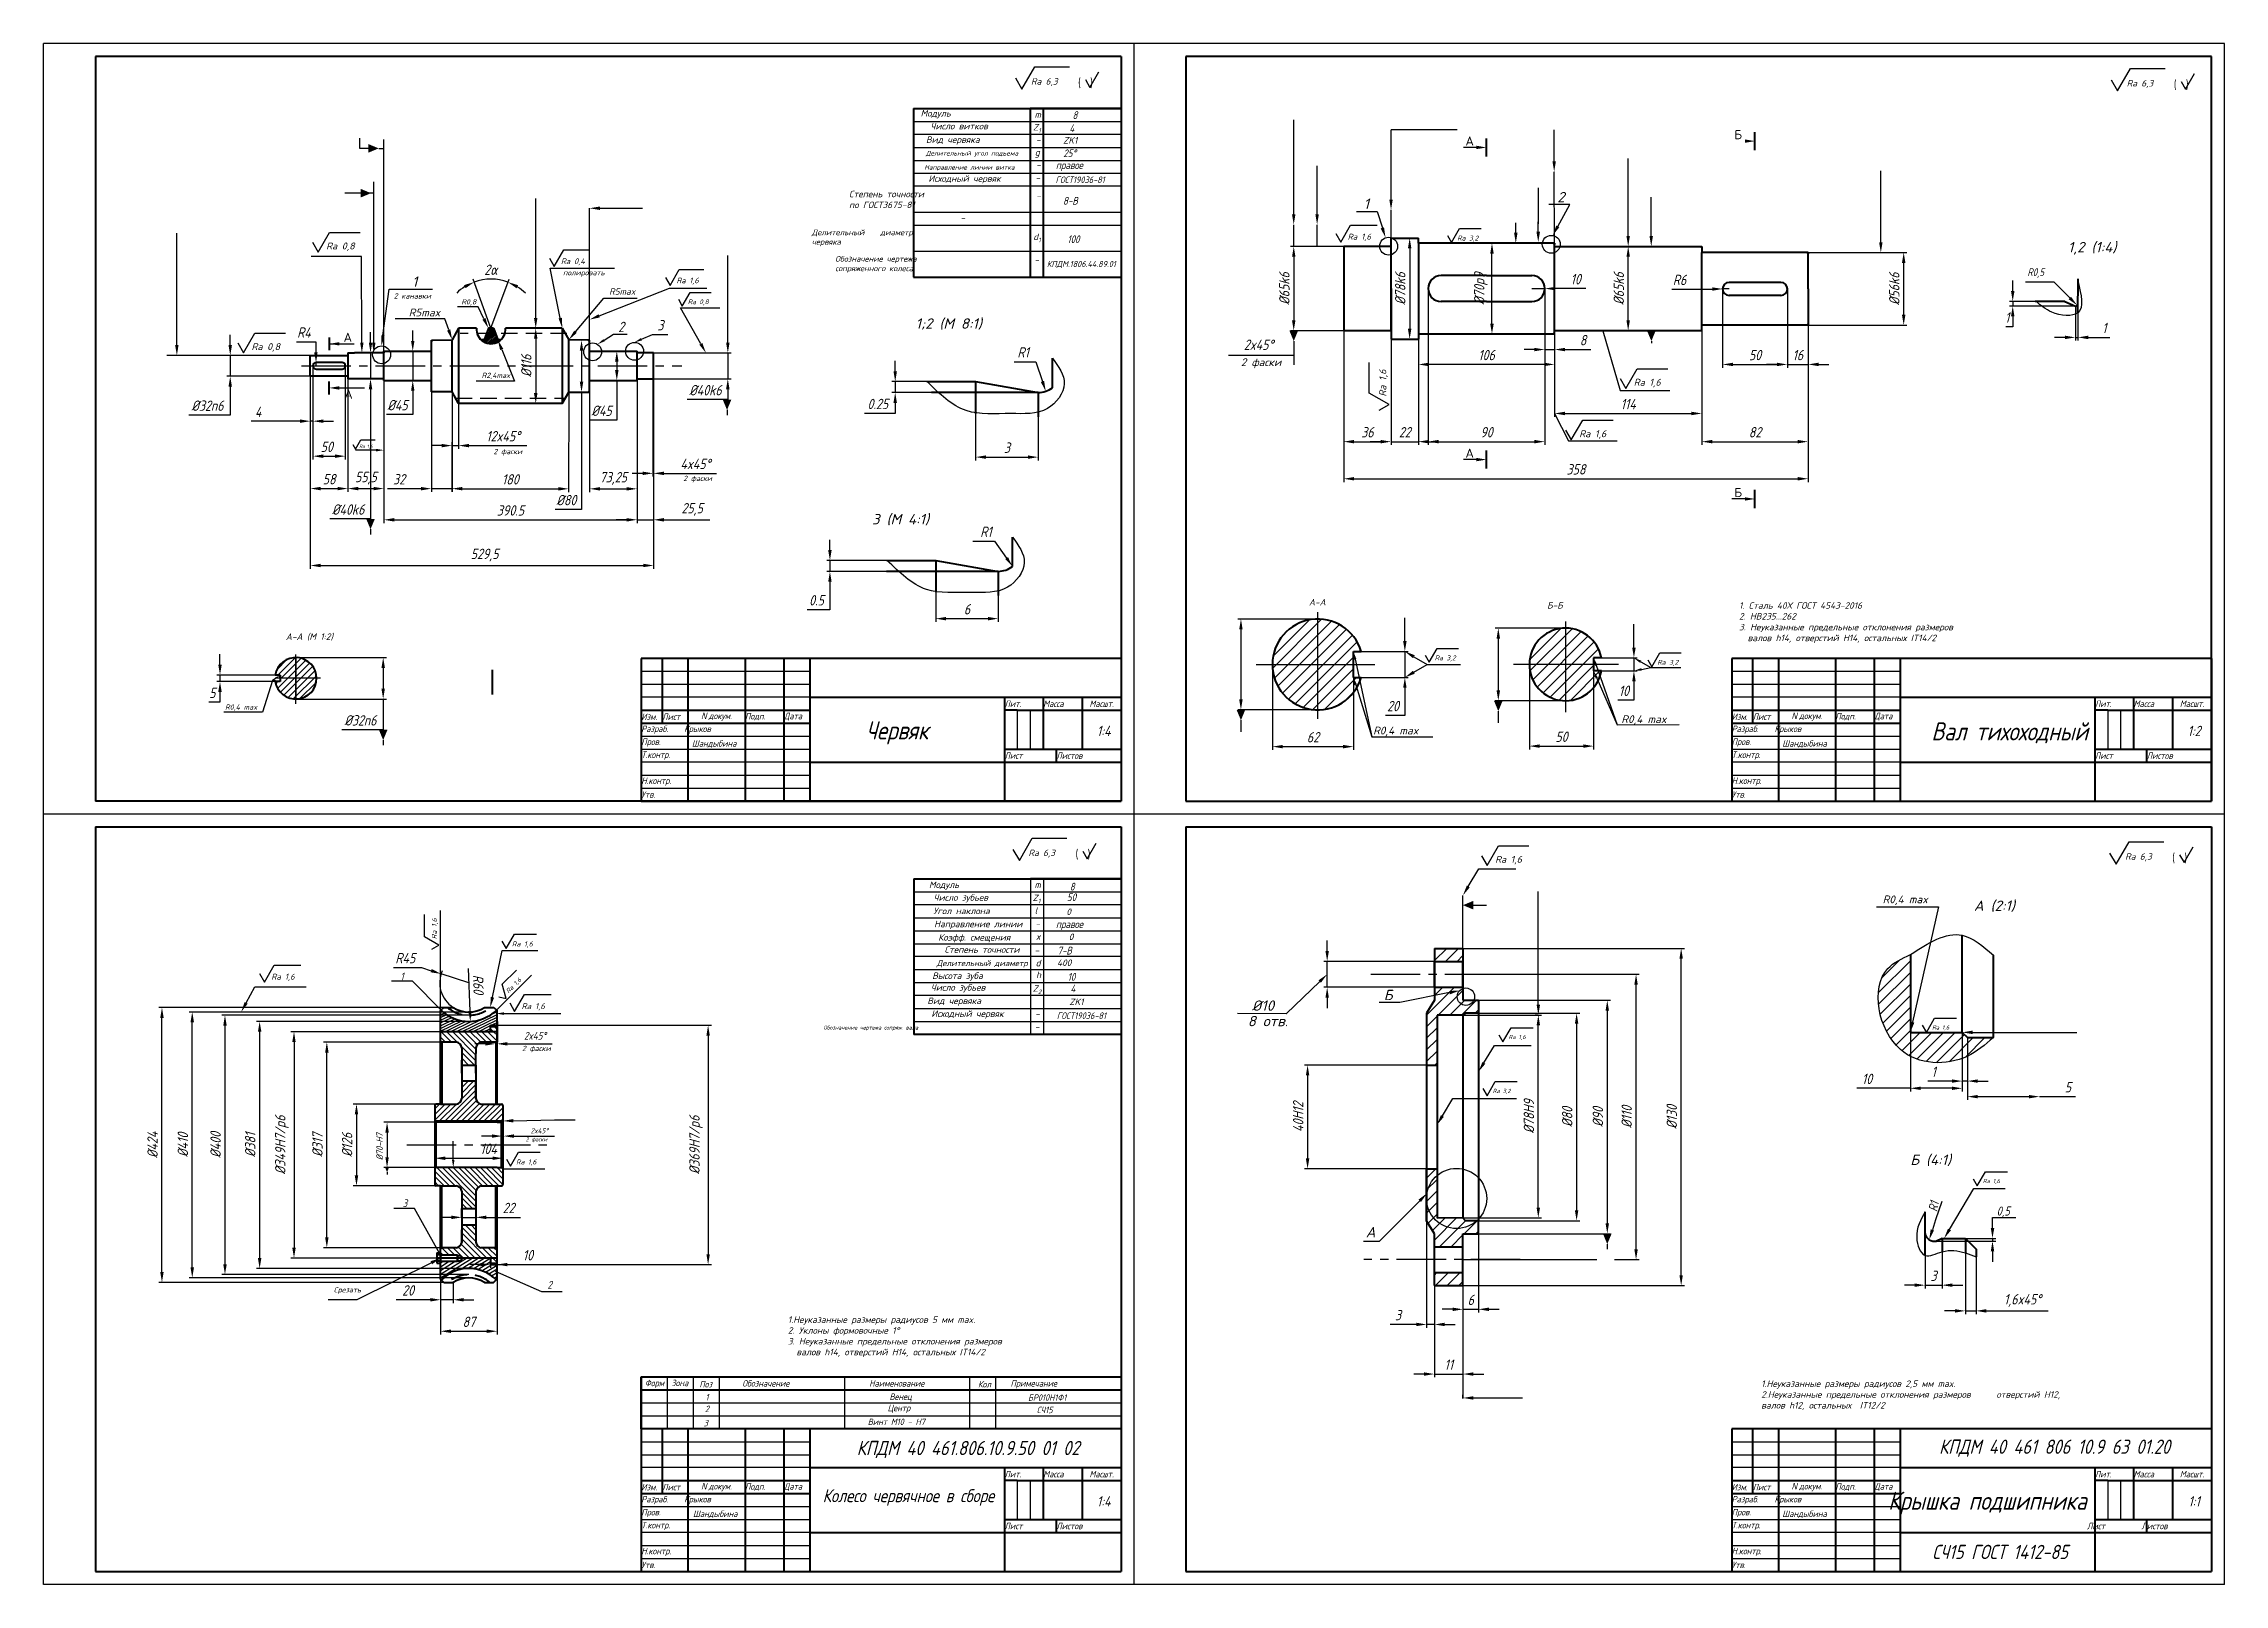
# Model space of a CAD drawing. Header units: millimetres. Extents: x -2503 to -1662, y -1923 to -1329.
import ezdxf
from ezdxf import colors
from ezdxf.entities.mleader import LeaderData, LeaderLine
from ezdxf.enums import TextEntityAlignment as Align
from ezdxf.math import Vec2, Vec3

# ---------------------------------------------------------------- set-up
doc = ezdxf.new("R2010")
doc.units = ezdxf.units.MM
doc.linetypes.add('осевая2', pattern=[28.575, 19.05, -3.175, 3.175, -3.175])
doc.linetypes.add('штриховая2', pattern=[9.525, 6.35, -3.175])
for name, color, linetype, lineweight in [('Осевые', 7, 'осевая2', 25), ('осн. пункт.', 7, 'штриховая2', 53), ('Основные', 7, 'Continuous', 53), ('Размеры', 7, 'Continuous', 25), ('РАМКА', 7, 'Continuous', 53), ('РАМКА тонкие', 7, 'Continuous', 25), ('РАМКА1', 7, 'Continuous', 25), ('текст', 7, 'Continuous', 25), ('Тонкие', 7, 'Continuous', 25)]:
    doc.layers.add(name, color=color, linetype=linetype, lineweight=lineweight)
doc.styles.add('ADRF1', font='simplex.shx', dxfattribs={"width": 0.8, "oblique": 15})
doc.styles.get("Standard").update_dxf_attribs({"font": 'GOST_A.TTF', "oblique": 15})
doc.styles.add('TEXT', font='TXTA.SHX')
doc.styles.add('ГОСТ_А_2', font='')
doc.styles.get('ГОСТ_А_2').set_extended_font_data('GOST_type_A')
doc.dimstyles.new('SO-25', dxfattribs={"dimtxt": 4, "dimasz": 4, "dimexe": 1.25, "dimexo": 0, "dimgap": 1.625, "dimtad": 1, "dimtoh": 1, "dimdec": 0, "dimtxsty": 'ADRF1', "dimcen": 2.5, "dimadec": 0, "dimazin": 0, "dimtfac": 1, "dimtdec": 0, "dimtmove": 0, "dimatfit": 3, "dimfxl": 1, "dimarcsym": 0})
pattern_1 = [(135, (-2253.375, -1862.9811), (-1.122532, -1.122532), [])]
pattern_2 = [(45, (-2589.4382, -1941.8224), (-2.245064, 2.245064), [])]

msp = doc.modelspace()

# ---------------------------------------------------------------- texts
at = {"style": 'ГОСТ_А_2'}
for p in [(-2104.24, -1346.22), (-1681.69, -1346.94), (-2105.22, -1643.63), (-1682.28, -1645.06)]:
    msp.add_text('(  )', height=3.5, dxfattribs=at).set_placement(p)
at = {"attachment_point": 1}
for s, width, gutter_width, insert, char_height in [('{\\Fsimplex|c0;Ra 6,3}', 14.9356, 12.5, (-2122.41, -1342.68), 2.5), ('{\\Fsimplex|c0;Ra 6,3}', 14.9356, 12.5, (-1699.87, -1343.39), 2.5), ('\\pxt2;{\\Fsimplex|c0;Ra 1,6}', 11.4106, 9.55, (-2000.29, -1402.67), 2.3106), ('\\pxt2;{\\Fsimplex|c0;Ra 3,2}', 9.9888, 7.75, (-1958.03, -1403.41), 1.8759), ('\\pxt2;{\\Fsimplex|c0;Ra \\Fsimplex|c204;0\\Fsimplex|c0;,\\Fsimplex|c204;8}', 13.7309, 11.06, (-2394.23, -1406.04), 2.6749), ('\\pxt2;{\\Fsimplex|c0;Ra \\Fsimplex|c204;0\\Fsimplex|c0;,\\Fsimplex|c204;4}', 11.5397, 9.29, (-2303.71, -1412.14), 2.2481), ('\\pxt2;{\\Fsimplex|c0;Ra \\Fsimplex|c204;1\\Fsimplex|c0;,\\Fsimplex|c204;6}', 11.0301, 8.88, (-2259.11, -1419.6), 2.1488), ('\\pxt2;{\\Fsimplex|c0;Ra \\Fsimplex|c204;0\\Fsimplex|c0;,\\Fsimplex|c204;8}', 9.4204, 7.58, (-2254.77, -1427.99), 1.8352), ('\\pxt2;{\\Fsimplex|c0;Ra \\Fsimplex|c204;0\\Fsimplex|c0;,\\Fsimplex|c204;8}', 13.7309, 11.06, (-2423.03, -1444.85), 2.6749), ('\\pxt2;{\\Fsimplex|c0;Ra 1,6}', 13.2096, 11.06, (-1889.97, -1458.59), 2.6749), ('\\pxt2;{\\Fsimplex|c0;Ra 1,6}', 13.2096, 11.06, (-1910.98, -1478.44), 2.6749), ('\\pxt2;{\\Fsimplex|c0;Ra 1,6}', 6.1208, 5.12, (-2381.45, -1483.97), 1.2395), ('\\pxt2;{\\Fsimplex|c0;Ra 3,2}', 9.9888, 7.75, (-1966.73, -1565.24), 1.8759), ('\\pxt2;{\\Fsimplex|c0;Ra 3,2}', 9.9888, 7.75, (-1880.88, -1566.97), 1.8759), ('{\\Fsimplex|c0;Ra 6,3}', 14.9356, 12.5, (-2123.4, -1640.09), 2.5), ('\\pxt2;{\\Fsimplex|c0;Ra 1,6}', 13.0865, 10.95, (-1943.41, -1642.54), 2.65), ('{\\Fsimplex|c0;Ra 6,3}', 14.9356, 12.5, (-1700.46, -1641.51), 2.5), ('\\pxt2;{\\Fsimplex|c0;Ra 1,6}', 9.5875, 8.02, (-2322.61, -1675.49), 1.9415), ('\\pxt2;{\\Fsimplex|c0;Ra 1,6}', 11.4106, 9.55, (-2415.39, -1687.95), 2.3106), ('\\pxt2;{\\Fsimplex|c0;Ra 1,6}', 11.4106, 9.55, (-2318.87, -1699.28), 2.3106), ('{\\Fsimplex|c0;Ra 1,6}', 9.5024, 7.95, (-1938.24, -1711.56), 1.5906), ('{\\Fsimplex|c0;Ra 1,6}', 9.5024, 7.95, (-1774.9, -1707.87), 1.5906), ('{\\Fsimplex|c0;Ra \\Fsimplex|c204;3\\Fsimplex|c0;,2}', 9.5024, 7.95, (-1944.33, -1732.32), 1.5906), ('\\pxt2;{\\Fsimplex|c0;Ra 1,6}', 9.3265, 7.81, (-2320.97, -1759.55), 1.8886), ('{\\Fsimplex|c0;Ra 1,6}', 9.5024, 7.95, (-1755.31, -1767.07), 1.5906)]:
    msp.add_mtext_dynamic_manual_height_columns(s, width=width, gutter_width=gutter_width, heights=[0], dxfattribs=dict(at, insert=insert, char_height=char_height))
for width, gutter_width, insert, char_height, rotation in [(13.2096, 11.06, (-1988.08, -1465.44), 2.6749, 90), (9.5875, 8.02, (-2353.48, -1674.64), 1.9415, 90), (8.5649, 7.17, (-2325.12, -1694.41), 1.7344, 45)]:
    msp.add_mtext_dynamic_manual_height_columns('\\pxt2;{\\Fsimplex|c0;Ra 1,6}', width=width, gutter_width=gutter_width, heights=[0], dxfattribs=dict(at, insert=insert, char_height=char_height, rotation=rotation))
at = {"style": 'TEXT'}
for tag, p in [('А', (-1953.24, -1366.91)), ('Б', (-1849.69, -1364.47)), ('А', (-2385.87, -1442.59)), ('А', (-2385.62, -1464.54)), ('А', (-1953.24, -1487.24)), ('Б', (-1849.69, -1502.42))]:
    msp.add_attdef(tag, text='1', height=3.5, dxfattribs=at).set_placement(p, align=Align.MIDDLE_CENTER)
at = {"layer": 'Размеры', "attachment_point": 3}
for s, insert, char_height in [('{\\Fsimplex|c204;1}', (-1992.02, -1389.11), 4), ('{\\Fsimplex|c0;R\\Fsimplex|c204;0\\Fsimplex|c0;,8}', (-2336.32, -1427.91), 2), ('{\\Fsimplex|c0;R5max}', (-2275, -1423.69), 2.5), ('{\\Fsimplex|c0;R5max}', (-2350.27, -1431.53), 3), ('{\\Fsimplex|c0;R\\Fsimplex|c204;2\\Fsimplex|c0;,4max}', (-2323.31, -1456.24), 2), ('{\\Fsimplex|c0;%%C\\Fsimplex|c204;10}', (-2028.65, -1698.24), 4), ('{\\Fsimplex|c204;Б}', (-1982.97, -1694.14), 4), ('{\\Fsimplex|c204;8 отв.}', (-2023.31, -1704.2), 4)]:
    msp.add_mtext(s, dxfattribs=dict(at, insert=insert, char_height=char_height))
at = {"layer": 'Размеры', "char_height": 2.5, "attachment_point": 1}
for s, width, insert in [('{\\Fsimplex|c204;1. Сталь \\Fsimplex|c0;40\\Fsimplex|c204;Х ГОСТ \\Fsimplex|c0;4543-2016\\P\\Fsimplex|c204;2. \\Fsimplex|c0;HB235...262\\P\\Fsimplex|c204;3. Неуказанные предельные отклонения размеров \\P  валов \\Fsimplex|c0;h14, \\Fsimplex|c204;отверстий \\Fsimplex|c0;H14, \\Fsimplex|c204;остальных \\Fsimplex|c0;IT14/2}', 100.1089, (-1849.37, -1544.74)), ('{\\Fsimplex|c204;1.Неуказанные размеры радиусов \\Fsimplex|c0;5 \\Fsimplex|c204;мм \\Fsimplex|c0;max.\\Fsimplex|c204;\\P2. Уклоны формовочные 1\\Fsimplex|c0;%%D\\P\\Fsimplex|c204;3. Неуказанные предельные отклонения размеров \\P  валов \\Fsimplex|c0;h14, \\Fsimplex|c204;отверстий \\Fsimplex|c0;H14, \\Fsimplex|c204;остальных \\Fsimplex|c0;IT14/2}', 100.1089, (-2216.19, -1820.06)), ('{\\Fsimplex|c204;1.Неуказанные размеры радиусов \\Fsimplex|c0;2,5 \\Fsimplex|c204;мм \\Fsimplex|c0;max.\\P\\Fsimplex|c204;2.Неуказанные предельные отклонения размеров      отверстий Н\\Fsimplex|c0;12,\\Fsimplex|c204; валов \\Fsimplex|c0;h12, \\Fsimplex|c204;остальных  \\Fsimplex|c0;IT12/2}', 126.3108, (-1840.82, -1844.75))]:
    msp.add_mtext_dynamic_manual_height_columns(s, width=width, gutter_width=12.5, heights=[0], dxfattribs=dict(at, insert=insert))
at = {"layer": 'Размеры', "ltscale": 0.95, "attachment_point": 1}
for insert, char_height in [((-2433.23, -1584.14), 2), ((-1894.77, -1588.33), 3), ((-1990.47, -1592.7), 3), ((-1793.99, -1657.78), 3)]:
    msp.add_mtext('{\\Fsimplex|c0;R0,4 max}', dxfattribs=dict(at, insert=insert, char_height=char_height))
at = {"layer": 'текст', "char_height": 1.8, "attachment_point": 3}
for s, insert in [('{\\Fsimplex|c204;Делительный угол подъ\\Fsimplex|c0;e\\Fsimplex|c204;ма}', (-2127.35, -1370.72)), ('{\\Fsimplex|c204;Направление линии витка}', (-2128.75, -1376.14))]:
    msp.add_mtext(s, dxfattribs=dict(at, insert=insert))
at = {"layer": 'текст', "insert": (-2409.78, -1556.75), "char_height": 2.5, "attachment_point": 1}
msp.add_mtext_dynamic_manual_height_columns('{\\Fsimplex|c204;А-А (\\Fsimplex|c0;M\\Fsimplex|c204; 1\\Fsimplex|c0;:\\Fsimplex|c204;2)}', width=24.5471, gutter_width=12.5, heights=[0], dxfattribs=at)
at = {"layer": 'текст', "attachment_point": 5, "style": 'ADRF1'}
for s, insert, char_height, width in [('\\pxqj;Изм.', (-2268.69, -1588.87), 2.5, 8), ('\\pxqj;Лист', (-2259.69, -1588.87), 2.5, 10), ('{\\fArial|b0|i0|c0|p34;N\\fArial|b0|i0|c204|p34; }докум.', (-2243.69, -1588.87), 2.5, 22), ('\\pxqj;Подп.', (-2225.19, -1588.87), 2.5, 15), ('\\pxqj;Дата', (-2212.69, -1588.87), 2.5, 10), ('\\pxqj;Лит.', (-2125.19, -1583.87), 2.5, 15), ('\\pxqj;Масса', (-2110.19, -1583.87), 2.5, 15), ('Масшт.', (-2095.19, -1583.87), 2.5, 15), ('\\pxqj;Изм.', (-1848.19, -1588.87), 2.5, 8), ('\\pxqj;Лист', (-1839.19, -1588.87), 2.5, 10), ('{\\fArial|b0|i0|c0|p34;N\\fArial|b0|i0|c204|p34; }докум.', (-1823.19, -1588.87), 2.5, 22), ('\\pxqj;Подп.', (-1804.69, -1588.87), 2.5, 15), ('\\pxqj;Дата', (-1792.19, -1588.87), 2.5, 10), ('\\pxqj;Лит.', (-1704.69, -1583.87), 2.5, 15), ('\\pxqj;Масса', (-1689.69, -1583.87), 2.5, 15), ('Масшт.', (-1674.69, -1583.87), 2.5, 15), ('\\pxqj;Разраб.', (-2263.69, -1593.87), 2.5, 18), ('\\pxqj;Пров.', (-2263.69, -1598.87), 2.5, 18), ('\\pxqj;Крыков', (-2247.19, -1593.87), 2.5, 18), ('Червяк', (-2174.07, -1595.07), 7, 75), ('1:4', (-2094.38, -1594.36), 4, 15), ('\\pxqj;Разраб.', (-1843.19, -1593.87), 2.5, 18), ('\\pxqj;Пров.', (-1843.19, -1598.87), 2.5, 18), ('\\pxqj;Крыков', (-1826.69, -1593.87), 2.5, 18), ('Вал тихоходный', (-1745, -1595.07), 7, 57.858), ('1:2', (-1673.88, -1594.36), 4, 15), ('\\pxqj;Т.контр.', (-2263.69, -1603.87), 2.5, 18), ('\\pxqj;Шандыбина', (-2244.19, -1599.37), 2.5, 18), ('\\pxqj;Лист', (-2122.69, -1603.87), 2.5, 20), ('\\pxqj;Листов', (-2100.19, -1603.87), 2.5, 25), ('\\pxqj;Т.контр.', (-1843.19, -1603.87), 2.5, 18), ('\\pxqj;Шандыбина', (-1823.69, -1599.37), 2.5, 18), ('\\pxqj;Лист', (-1702.19, -1603.87), 2.5, 20), ('\\pxqj;Листов', (-1679.69, -1603.87), 2.5, 25), ('\\pxqj;Н.контр.', (-2263.69, -1613.87), 2.5, 18), ('\\pxqj;Н.контр.', (-1843.19, -1613.87), 2.5, 18), ('\\pxqj;Утв.', (-2263.69, -1618.87), 2.5, 18), ('\\pxqj;Утв.', (-1843.19, -1618.87), 2.5, 18), ('\\pxqj;Лит.', (-2125.19, -1880.87), 2.5, 15), ('\\pxqj;Масса', (-2110.19, -1880.87), 2.5, 15), ('Масшт.', (-2095.19, -1880.87), 2.5, 15), ('\\pxqj;Лит.', (-1704.69, -1880.87), 2.5, 15), ('\\pxqj;Масса', (-1689.69, -1880.87), 2.5, 15), ('Масшт.', (-1674.69, -1880.87), 2.5, 15), ('\\pxqj;Изм.', (-2268.69, -1885.87), 2.5, 8), ('\\pxqj;Разраб.', (-2263.69, -1890.87), 2.5, 18), ('\\pxqj;Лист', (-2259.69, -1885.87), 2.5, 10), ('\\pxqj;Крыков', (-2247.19, -1890.87), 2.5, 18), ('{\\fArial|b0|i0|c0|p34;N\\fArial|b0|i0|c204|p34; }докум.', (-2243.69, -1885.87), 2.5, 22), ('\\pxqj;Подп.', (-2225.19, -1885.87), 2.5, 15), ('\\pxqj;Дата', (-2212.69, -1885.87), 2.5, 10), ('Колесо червячное в сборе', (-2169.69, -1889.87), 5, 83.3916), ('1:4', (-2094.38, -1891.36), 4, 15), ('\\pxqj;Изм.', (-1848.19, -1885.87), 2.5, 8), ('\\pxqj;Разраб.', (-1843.19, -1890.87), 2.5, 18), ('\\pxqj;Лист', (-1839.19, -1885.87), 2.5, 10), ('\\pxqj;Крыков', (-1826.69, -1890.87), 2.5, 18), ('{\\fArial|b0|i0|c0|p34;N\\fArial|b0|i0|c204|p34; }докум.', (-1823.19, -1885.87), 2.5, 22), ('\\pxqj;Подп.', (-1804.69, -1885.87), 2.5, 15), ('\\pxqj;Дата', (-1792.19, -1885.87), 2.5, 10), ('Крышка подшипника', (-1753.57, -1892.07), 7, 75), ('1:1', (-1673.88, -1891.36), 4, 15), ('\\pxqj;Пров.', (-2263.69, -1895.87), 2.5, 18), ('\\pxqj;Т.контр.', (-2263.69, -1900.87), 2.5, 18), ('Шандыбина', (-2244.19, -1896.37), 2.5, 18), ('\\pxqj;Лист', (-2122.69, -1900.87), 2.5, 20), ('\\pxqj;Листов', (-2100.19, -1900.87), 2.5, 25), ('\\pxqj;Пров.', (-1843.19, -1895.87), 2.5, 18), ('\\pxqj;Т.контр.', (-1843.19, -1900.87), 2.5, 18), ('\\pxqj;Шандыбина', (-1823.69, -1896.37), 2.5, 18), ('\\pxqj;Лист ', (-1705.19, -1900.87), 2.5, 20), ('\\pxqj;Листов', (-1681.69, -1900.87), 2.5, 25), ('\\pxqj;Утв.', (-2263.69, -1915.87), 2.5, 18), ('\\pxqj;Н.контр.', (-2263.69, -1910.87), 2.5, 18), ('\\pxqj;Утв.', (-1843.19, -1915.87), 2.5, 18), ('\\pxqj;Н.контр.', (-1843.19, -1910.87), 2.5, 18)]:
    msp.add_mtext(s, dxfattribs=dict(at, insert=insert, char_height=char_height, width=width))
at = {"layer": 'Тонкие'}
for s, insert, char_height, attachment_point in [('{\\Fsimplex|c204;^IМодуль}', (-2153.38, -1354.98), 2.5, 3), ('{\\Fsimplex|c204;^IЧисло витков}', (-2139.06, -1359.93), 2.5, 3), ('\\A1;{\\Fsimplex|c0;Z\\Fsimplex|c204;\\H0.7x;\\S^ 1;}', (-2118.63, -1360.36), 2.5, 3), ('{\\Fsimplex|c0;m}', (-2118.59, -1355.49), 2.5, 3), ('{\\Fsimplex|c204;Вид червяка}', (-2142.21, -1365.14), 2.5, 3), ('{\\Fsimplex|c0;g}', (-2119.02, -1370.05), 2.5, 3), ('{\\Fsimplex|c204;-}', (-2118.76, -1365.16), 2.5, 3), ('\\A1;{\\Fsimplex|c0;ZK1}', (-2104.53, -1365.4), 2.5, 3), ('{\\Fsimplex|c204;-}', (-2118.69, -1374.76), 2.5, 3), ('\\pxql;{\\Fsimplex|c204;Степень точности\\Pпо ГОСТ3675-81}', (-2163.68, -1386.11), 2.5, 3), ('{\\Fsimplex|c204;Исходный червяк}', (-2134.1, -1380.12), 2.5, 3), ('{\\Fsimplex|c204;-}', (-2118.94, -1379.79), 2.5, 3), ('{\\Fsimplex|c204;2}', (-1919.44, -1386.55), 4, 1), ('{\\Fsimplex|c204;-}', (-2118.66, -1386.93), 2.5, 3), ('\\pxql;{\\Fsimplex|c204;Делительный^Iдиаметр \\Pчервяка}', (-2166.57, -1401.04), 2.2, 3), ('{\\Fsimplex|c204;-}', (-2147.87, -1395.19), 2.5, 3), ('\\A1;{\\Fsimplex|c0;d\\Fsimplex|c204;\\H0.7x;\\S^ 1;}', (-2118.67, -1402.61), 2.5, 3), ('\\pxql;{\\Fsimplex|c204;Обозначение чертежа\\Pсопряженного колеса}', (-2166.56, -1411.24), 2.2, 3), ('{\\Fsimplex|c204;-}', (-2119.34, -1411.39), 2.5, 3), ('{\\Fsimplex|c204;1\\Fsimplex|c0;,\\Fsimplex|c204;2\\Fsimplex|c0; (1:4)}', (-1703.81, -1405.83), 4, 3), ('{\\Fsimplex|c0;1}', (-2359.03, -1419.13), 4, 3), ('{\\Fsimplex|c204;полировать}', (-2286.85, -1416.68), 2, 3), ('{\\Fsimplex|c0;2\\Fsimplex|c204; канавки\\Fsimplex|c0; }', (-2353.77, -1425.66), 2, 3), ('{\\Fsimplex|c0;1;2\\Fsimplex|c204; (\\Fsimplex|c0;M\\Fsimplex|c204; \\Fsimplex|c0;8:\\Fsimplex|c204;1)}', (-2141.35, -1435.29), 4, 3), ('{\\Fsimplex|c0;2\\Fsimplex|c204; фаски}', (-2318.62, -1485.65), 2, 3), ('{\\Fsimplex|c0;2\\Fsimplex|c204; фаски}', (-2245.42, -1495.97), 2, 3), ('{\\Fsimplex|c204;3 \\Fsimplex|c0;(M \\Fsimplex|c204;4\\Fsimplex|c0;:1)}', (-2161.73, -1510.7), 4, 3), ('{\\Fsimplex|c204;^IМодуль}', (-2150.16, -1652.4), 2.5, 3), ('{\\Fsimplex|c0;m}', (-2118.62, -1652.42), 2.5, 3), ('{\\Fsimplex|c204;Угол наклона}', (-2138.34, -1662.49), 2.5, 3), ('{\\Fsimplex|c204;^IЧисло зубьев}', (-2138.99, -1657.31), 2.5, 3), ('\\A1;{\\Fsimplex|c0;Z\\Fsimplex|c204;\\H0.7x;\\S^ 1;}', (-2118.78, -1657.44), 2.5, 3), ('\\A1;{\\Fsimplex|c0;l}', (-2119.95, -1662.29), 2.5, 3), ('\\A1;{\\Fsimplex|c204;0}', (-2106.99, -1662.81), 2.5, 3), ('{\\Fsimplex|c204;А (2\\Fsimplex|c0;:1\\Fsimplex|c204;)}', (-1742.98, -1659.72), 4, 3), ('{\\Fsimplex|c204;Направление линии}', (-2125.74, -1667.53), 2.5, 3), ('{\\Fsimplex|c204;Коэфф. смещения}', (-2130.39, -1672.68), 2.5, 3), ('\\A1;{\\Fsimplex|c0;x}', (-2118.76, -1672.37), 2.5, 3), ('{\\Fsimplex|c204;-}', (-2118.97, -1667.46), 2.5, 3), ('\\A1;{\\Fsimplex|c204;0}', (-2106.06, -1672.48), 2.5, 3), ('{\\Fsimplex|c204;Степень точности}', (-2126.85, -1677.41), 2.5, 3), ('{\\Fsimplex|c204;-}', (-2119.27, -1677.68), 2.5, 3), ('{\\Fsimplex|c204;Высота зуба}', (-2140.99, -1687.48), 2.5, 3), ('{\\Fsimplex|c204;Делительный диаметр}', (-2123.74, -1682.72), 2.3, 3), ('\\A1;{\\Fsimplex|c0;d}', (-2118.71, -1682.59), 2.5, 3), ('\\A1;{\\Fsimplex|c0;h}', (-2118.54, -1687.13), 2.5, 3), ('\\A1;{\\Fsimplex|c204;400}', (-2106.84, -1682.46), 2.5, 3), ('{\\Fsimplex|c204;Вид червяка}', (-2141.67, -1697.14), 2.5, 3), ('{\\Fsimplex|c204;^IЧисло зубьев}', (-2140.05, -1691.98), 2.5, 3), ('\\A1;{\\Fsimplex|c0;Z\\Fsimplex|c204;\\H0.7x;\\S^ 2;}', (-2118.38, -1692.43), 2.5, 3), ('\\A1;{\\Fsimplex|c0;ZK1}', (-2102.16, -1697.55), 2.5, 3), ('{\\Fsimplex|c204;Исходный червяк}', (-2132.97, -1702.1), 2.5, 3), ('{\\Fsimplex|c204;-}', (-2119.07, -1702.22), 2.5, 3), ('\\pxql;{\\Fsimplex|c204;Обозначение чертежа сопряж. вала}', (-2165.93, -1707.97), 1.5, 3), ('{\\Fsimplex|c204;-}', (-2119.17, -1707.23), 2.5, 3), ('{\\Fsimplex|c0;2\\Fsimplex|c204; фаски}', (-2307.61, -1715.74), 2, 3), ('{\\Fsimplex|c0;2\\Fsimplex|c204; фаски}', (-2308.96, -1751.05), 1.5, 3), ('{\\Fsimplex|c204;Б (4\\Fsimplex|c0;:1\\Fsimplex|c204;)}', (-1767.57, -1757.68), 4, 3), ('{\\Fsimplex|c204;А}', (-1989.57, -1789.58), 4, 9), ('{\\Fsimplex|c0;C\\Fsimplex|c204;резать}', (-2380.76, -1808.79), 2, 3)]:
    msp.add_mtext(s, dxfattribs=dict(at, insert=insert, char_height=char_height, attachment_point=attachment_point))
at = {"layer": 'Тонкие', "attachment_point": 5, "style": 'ADRF1'}
for s, insert, char_height in [('4', (-2106.69, -1362.02), 3), ('8', (-2105.47, -1356.92), 3), ('25%%D', (-2107.5, -1371.64), 3), ('правое', (-2107.62, -1376.62), 3), ('ГОСТ19036-81', (-2103.47, -1381.85), 2.5), ('8-B', (-2107.21, -1389.97), 3), ('100', (-2106.07, -1404.8), 3), ('КПДМ.1806.44.89.01', (-2103, -1414.55), 2.3), ('R1', (-2125.46, -1448.39), 4), ('2x45%%D', (-2034.64, -1445.46), 4), ('R1', (-2139.79, -1517.56), 4), ('8', (-2106.55, -1654.39), 3), ('50', (-2106.81, -1658.46), 3), ('правое', (-2107.59, -1669.26), 3), ('7-B', (-2109.44, -1679.04), 3), ('1', (-2364.97, -1688.98), 3), ('10', (-2106.81, -1689.16), 3), ('4', (-2106.25, -1693.7), 3), ('ГОСТ19036-81', (-2102.97, -1704.12), 2.5), ('5', (-1722.55, -1731.72), 4), ('2x45%%D', (-2311.97, -1748.48), 2), ('3', (-2363.84, -1776.45), 3), ('0,5', (-1747.47, -1779.85), 3.5), ('2', (-2308.03, -1807.9), 3), ('1,6x45%%D', (-1740.02, -1813.93), 4), ('Форм', (-2267.61, -1846.09), 2.5), ('Зона', (-2257.85, -1845.71), 2.5), ('Поз', (-2247.85, -1846.21), 2.5), ('1', (-2247.35, -1851.21), 2.5), ('Обозначение', (-2224.69, -1845.87), 2.5), ('Наименование', (-2174.19, -1845.87), 2.5), ('Венец', (-2172.69, -1851.37), 2.5), ('Кол', (-2140.35, -1846.21), 2.5), ('Примечание', (-2121.35, -1846.21), 2.5), ('БР010Н1Ф1', (-2116.19, -1851.37), 2.5), ('2', (-2247.35, -1855.71), 2.5), ('Центр', (-2173.35, -1855.71), 2.5), ('СЧ15', (-2117.14, -1856.12), 2.5), ('3', (-2247.85, -1861.21), 2.5), ('Винт M10 - H7', (-2174.35, -1860.71), 2.5), ('КПДМ 40 461.806.10.9.50 01 02', (-2146.69, -1871.37), 5.5), ('КПДМ 40 461 806 10.9 63 01.20', (-1727.69, -1870.87), 5.5), ('СЧ15 ГОСТ 1412-85', (-1748.69, -1910.87), 5.5)]:
    msp.add_mtext(s, dxfattribs=dict(at, insert=insert, char_height=char_height))
for s, insert, char_height, rotation in [('2α', (-2330.63, -1416.53), 4, 359.92161), ('2', (-2280.47, -1438.6), 4, 359.92161), ('3', (-2265.32, -1437.94), 4, 359.92161), ('%%C110', (-1892.69, -1743.18), 4, 90), ('R1', (-1774.3, -1777.7), 3.5, 80)]:
    msp.add_mtext(s, dxfattribs=dict(at, insert=insert, char_height=char_height, rotation=rotation))
at = {"layer": 'Тонкие', "insert": (-2025.9, -1450.7), "char_height": 3, "width": 19.6773, "attachment_point": 3}
msp.add_mtext('{\\Fsimplex|c204;2 фаски}', dxfattribs=at)
at = {"layer": 'Тонкие', "char_height": 2.5, "attachment_point": 1}
for s, insert in [('{\\Fsimplex|c204;А\\Fsimplex|c0;-\\Fsimplex|c204;А}', (-2015.24, -1543.47)), ('{\\Fsimplex|c204;Б\\Fsimplex|c0;-\\Fsimplex|c204;Б}', (-1923.39, -1544.67))]:
    msp.add_mtext_dynamic_manual_height_columns(s, width=19.0972, gutter_width=12.5, heights=[0], dxfattribs=dict(at, insert=insert))

# ---------------------------------------------------------------- blocks, each defined once
blk = doc.blocks.new('*D83')
at = {"layer": 'Defpoints', "color": 0, "transparency": 16777216}
for p in [(-1966.83, -1808.18), (-1955.83, -1808.18), (-1955.83, -1842.29)]:
    blk.add_point(p, dxfattribs=at)
at = {"layer": 'Тонкие', "color": 0, "lineweight": -2, "transparency": 16777216}
for p, q in [((-1966.83, -1808.18), (-1966.83, -1843.54)), ((-1955.83, -1808.18), (-1955.83, -1843.54)), ((-1970.83, -1842.29), (-1974.83, -1842.29)), ((-1966.83, -1842.29), (-1955.83, -1842.29)), ((-1951.83, -1842.29), (-1947.83, -1842.29))]:
    blk.add_line(p, q, dxfattribs=at)
at = {"layer": 'Тонкие', "color": 0, "transparency": 16777216}
for points in [[(-1970.83, -1841.63), (-1970.83, -1842.96), (-1966.83, -1842.29)], [(-1951.83, -1841.63), (-1951.83, -1842.96), (-1955.83, -1842.29)]]:
    blk.add_solid(points, dxfattribs=at)
at = {"layer": 'Тонкие', "color": 0, "transparency": 16777216, "insert": (-1961.33, -1838.67), "char_height": 4, "attachment_point": 5, "style": 'ADRF1'}
blk.add_mtext('11', dxfattribs=at)
blk = doc.blocks.new('*D84')
at = {"layer": 'Defpoints', "color": 0, "transparency": 16777216}
for p in [(-1955.83, -1788.18), (-1949.83, -1788.18), (-1949.83, -1817.33)]:
    blk.add_point(p, dxfattribs=at)
at = {"layer": 'Тонкие', "color": 0, "lineweight": -2, "transparency": 16777216}
for p, q in [((-1955.83, -1788.18), (-1955.83, -1818.58)), ((-1949.83, -1788.18), (-1949.83, -1818.58)), ((-1959.83, -1817.33), (-1963.83, -1817.33)), ((-1955.83, -1817.33), (-1949.83, -1817.33)), ((-1945.83, -1817.33), (-1941.83, -1817.33))]:
    blk.add_line(p, q, dxfattribs=at)
at = {"layer": 'Тонкие', "color": 0, "transparency": 16777216}
for points in [[(-1959.83, -1816.66), (-1959.83, -1818), (-1955.83, -1817.33)], [(-1945.83, -1816.66), (-1945.83, -1818), (-1949.83, -1817.33)]]:
    blk.add_solid(points, dxfattribs=at)
at = {"layer": 'Тонкие', "color": 0, "transparency": 16777216, "insert": (-1952.83, -1813.71), "char_height": 4, "attachment_point": 5, "style": 'ADRF1'}
blk.add_mtext('6', dxfattribs=at)
blk = doc.blocks.new('*D85')
at = {"layer": 'Defpoints', "color": 0, "transparency": 16777216}
for p in [(-1955.83, -1678.18), (-1871.68, -1678.18), (-1955.83, -1808.18)]:
    blk.add_point(p, dxfattribs=at)
at = {"layer": 'Тонкие', "color": 0, "lineweight": -2, "transparency": 16777216}
for p, q in [((-1955.83, -1678.18), (-1870.43, -1678.18)), ((-1871.68, -1804.18), (-1871.68, -1682.18)), ((-1955.83, -1808.18), (-1870.43, -1808.18))]:
    blk.add_line(p, q, dxfattribs=at)
at = {"layer": 'Тонкие', "color": 0, "transparency": 16777216}
for points in [[(-1872.35, -1682.18), (-1871.02, -1682.18), (-1871.68, -1678.18)], [(-1872.35, -1804.18), (-1871.02, -1804.18), (-1871.68, -1808.18)]]:
    blk.add_solid(points, dxfattribs=at)
at = {"layer": 'Тонкие', "color": 0, "transparency": 16777216, "insert": (-1875.31, -1743.18), "char_height": 4, "attachment_point": 5, "rotation": 90, "style": 'ADRF1'}
blk.add_mtext('%%C130', dxfattribs=at)
blk = doc.blocks.new('*D86')
at = {"layer": 'Defpoints', "color": 0, "transparency": 16777216}
for p in [(-1969.83, -1783.18), (-1966.83, -1788.18), (-1966.83, -1823.17)]:
    blk.add_point(p, dxfattribs=at)
at = {"layer": 'Тонкие', "color": 0, "lineweight": -2, "transparency": 16777216}
for p, q in [((-1969.83, -1783.18), (-1969.83, -1824.42)), ((-1966.83, -1788.18), (-1966.83, -1824.42)), ((-1973.83, -1823.17), (-1983.93, -1823.17)), ((-1966.83, -1823.17), (-1969.83, -1823.17)), ((-1962.83, -1823.17), (-1958.83, -1823.17))]:
    blk.add_line(p, q, dxfattribs=at)
at = {"layer": 'Тонкие', "color": 0, "transparency": 16777216}
for points in [[(-1973.83, -1822.5), (-1973.83, -1823.84), (-1969.83, -1823.17)], [(-1962.83, -1822.5), (-1962.83, -1823.84), (-1966.83, -1823.17)]]:
    blk.add_solid(points, dxfattribs=at)
at = {"layer": 'Тонкие', "color": 0, "transparency": 16777216, "insert": (-1980.88, -1819.55), "char_height": 4, "attachment_point": 5, "style": 'ADRF1'}
blk.add_mtext('3', dxfattribs=at)
blk = doc.blocks.new('*D87')
at = {"layer": 'Defpoints', "color": 0, "transparency": 16777216}
for p in [(-1949.83, -1698.18), (-1949.83, -1788.18), (-1900.18, -1788.18)]:
    blk.add_point(p, dxfattribs=at)
at = {"layer": 'Тонкие', "color": 0, "lineweight": -2, "transparency": 16777216}
for p, q in [((-1949.83, -1698.18), (-1898.93, -1698.18)), ((-1900.18, -1702.18), (-1900.18, -1784.18)), ((-1949.83, -1788.18), (-1898.93, -1788.18))]:
    blk.add_line(p, q, dxfattribs=at)
at = {"layer": 'Тонкие', "color": 0, "transparency": 16777216}
for points in [[(-1900.84, -1702.18), (-1899.51, -1702.18), (-1900.18, -1698.18)], [(-1900.84, -1784.18), (-1899.51, -1784.18), (-1900.18, -1788.18)]]:
    blk.add_solid(points, dxfattribs=at)
at = {"layer": 'Тонкие', "color": 0, "transparency": 16777216, "insert": (-1903.8, -1743.18), "char_height": 4, "attachment_point": 5, "rotation": 90, "style": 'ADRF1'}
blk.add_mtext('%%C90', dxfattribs=at)
blk = doc.blocks.new('*D88')
at = {"layer": 'Defpoints', "color": 0, "transparency": 16777216}
for p in [(-1949.83, -1703.18), (-1949.83, -1783.18), (-1912, -1783.18)]:
    blk.add_point(p, dxfattribs=at)
at = {"layer": 'Тонкие', "color": 0, "lineweight": -2, "transparency": 16777216}
for p, q in [((-1949.83, -1703.18), (-1910.75, -1703.18)), ((-1912, -1707.18), (-1912, -1779.18)), ((-1949.83, -1783.18), (-1910.75, -1783.18))]:
    blk.add_line(p, q, dxfattribs=at)
at = {"layer": 'Тонкие', "color": 0, "transparency": 16777216}
for points in [[(-1912.67, -1707.18), (-1911.34, -1707.18), (-1912, -1703.18)], [(-1912.67, -1779.18), (-1911.34, -1779.18), (-1912, -1783.18)]]:
    blk.add_solid(points, dxfattribs=at)
at = {"layer": 'Тонкие', "color": 0, "transparency": 16777216, "insert": (-1915.63, -1743.18), "char_height": 4, "attachment_point": 5, "rotation": 90, "style": 'ADRF1'}
blk.add_mtext('%%C80', dxfattribs=at)
blk = doc.blocks.new('*D89')
at = {"layer": 'Defpoints', "color": 0, "transparency": 16777216}
for p in [(-1955.83, -1703.87), (-1926.77, -1703.87), (-1955.83, -1782.08)]:
    blk.add_point(p, dxfattribs=at)
at = {"layer": 'Тонкие', "color": 0, "lineweight": -2, "transparency": 16777216}
for p, q in [((-1955.83, -1703.87), (-1925.52, -1703.87)), ((-1926.77, -1778.08), (-1926.77, -1707.87)), ((-1955.83, -1782.08), (-1925.52, -1782.08))]:
    blk.add_line(p, q, dxfattribs=at)
at = {"layer": 'Тонкие', "color": 0, "transparency": 16777216}
for points in [[(-1927.43, -1707.87), (-1926.1, -1707.87), (-1926.77, -1703.87)], [(-1927.43, -1778.08), (-1926.1, -1778.08), (-1926.77, -1782.08)]]:
    blk.add_solid(points, dxfattribs=at)
at = {"layer": 'Тонкие', "color": 0, "transparency": 16777216, "insert": (-1930.39, -1742.97), "char_height": 4, "width": 8.5377, "attachment_point": 5, "rotation": 90, "style": 'ADRF1'}
blk.add_mtext('%%C78H9', dxfattribs=at)
blk = doc.blocks.new('*D90')
at = {"layer": 'Defpoints', "color": 0, "transparency": 16777216}
for p in [(-1969.83, -1723.18), (-2015.75, -1763.18), (-1969.83, -1763.18)]:
    blk.add_point(p, dxfattribs=at)
at = {"layer": 'Тонкие', "color": 0, "lineweight": -2, "transparency": 16777216}
for p, q in [((-1969.83, -1723.18), (-2017, -1723.18)), ((-2015.75, -1727.18), (-2015.75, -1759.18)), ((-1969.83, -1763.18), (-2017, -1763.18))]:
    blk.add_line(p, q, dxfattribs=at)
at = {"layer": 'Тонкие', "color": 0, "transparency": 16777216}
for points in [[(-2016.42, -1727.18), (-2015.08, -1727.18), (-2015.75, -1723.18)], [(-2016.42, -1759.18), (-2015.08, -1759.18), (-2015.75, -1763.18)]]:
    blk.add_solid(points, dxfattribs=at)
at = {"layer": 'Тонкие', "color": 0, "transparency": 16777216, "insert": (-2019.38, -1743.18), "char_height": 4, "attachment_point": 5, "rotation": 90, "style": 'ADRF1'}
blk.add_mtext('40H12', dxfattribs=at)
blk = doc.blocks.new('*D91')
at = {"layer": 'Defpoints', "color": 0, "transparency": 16777216}
for p in [(-1783.29, -1710.56), (-1763.29, -1710.56), (-1763.29, -1732.12)]:
    blk.add_point(p, dxfattribs=at)
at = {"layer": 'Тонкие', "color": 0, "lineweight": -2, "transparency": 16777216}
for p, q in [((-1783.29, -1710.56), (-1783.29, -1733.37)), ((-1763.29, -1710.56), (-1763.29, -1733.37)), ((-1783.29, -1732.12), (-1803.91, -1732.12)), ((-1767.29, -1732.12), (-1779.29, -1732.12))]:
    blk.add_line(p, q, dxfattribs=at)
at = {"layer": 'Тонкие', "color": 0, "transparency": 16777216}
for points in [[(-1779.29, -1731.46), (-1779.29, -1732.79), (-1783.29, -1732.12)], [(-1767.29, -1731.46), (-1767.29, -1732.79), (-1763.29, -1732.12)]]:
    blk.add_solid(points, dxfattribs=at)
at = {"layer": 'Тонкие', "color": 0, "transparency": 16777216, "insert": (-1800.02, -1728.5), "char_height": 4, "attachment_point": 5, "style": 'ADRF1'}
blk.add_mtext('10', dxfattribs=at)
blk = doc.blocks.new('*D92')
at = {"layer": 'Defpoints', "color": 0, "transparency": 16777216}
for p in [(-1763.29, -1710.56), (-1761.29, -1712.56), (-1761.29, -1729.34)]:
    blk.add_point(p, dxfattribs=at)
at = {"layer": 'Тонкие', "color": 0, "lineweight": -2, "transparency": 16777216}
for p, q in [((-1763.29, -1710.56), (-1763.29, -1730.59)), ((-1761.29, -1712.56), (-1761.29, -1730.59)), ((-1767.29, -1729.34), (-1776.5, -1729.34)), ((-1761.29, -1729.34), (-1763.29, -1729.34)), ((-1757.29, -1729.34), (-1753.29, -1729.34))]:
    blk.add_line(p, q, dxfattribs=at)
at = {"layer": 'Тонкие', "color": 0, "transparency": 16777216}
for points in [[(-1767.29, -1728.68), (-1767.29, -1730.01), (-1763.29, -1729.34)], [(-1757.29, -1728.68), (-1757.29, -1730.01), (-1761.29, -1729.34)]]:
    blk.add_solid(points, dxfattribs=at)
at = {"layer": 'Тонкие', "color": 0, "transparency": 16777216, "insert": (-1774.33, -1725.72), "char_height": 4, "attachment_point": 5, "style": 'ADRF1'}
blk.add_mtext('1', dxfattribs=at)
blk = doc.blocks.new('*D94')
at = {"layer": 'Defpoints', "color": 0, "transparency": 16777216}
for p in [(-1777.61, -1796.53), (-1771.08, -1795.16), (-1771.08, -1808.02)]:
    blk.add_point(p, dxfattribs=at)
at = {"layer": 'Тонкие', "color": 0, "lineweight": -2, "transparency": 16777216}
for p, q in [((-1777.61, -1796.53), (-1777.61, -1809.27)), ((-1771.08, -1795.16), (-1771.08, -1809.27)), ((-1781.61, -1808.02), (-1785.61, -1808.02)), ((-1777.61, -1808.02), (-1771.08, -1808.02)), ((-1767.08, -1808.02), (-1763.08, -1808.02))]:
    blk.add_line(p, q, dxfattribs=at)
at = {"layer": 'Тонкие', "color": 0, "transparency": 16777216}
for points in [[(-1781.61, -1807.36), (-1781.61, -1808.69), (-1777.61, -1808.02)], [(-1767.08, -1807.36), (-1767.08, -1808.69), (-1771.08, -1808.02)]]:
    blk.add_solid(points, dxfattribs=at)
at = {"layer": 'Тонкие', "color": 0, "transparency": 16777216, "insert": (-1774.35, -1804.4), "char_height": 4, "attachment_point": 5, "style": 'ADRF1'}
blk.add_mtext('3', dxfattribs=at)
blk = doc.blocks.new('*D95')
at = {"layer": 'Defpoints', "color": 0, "transparency": 16777216}
for p in [(-1822.71, -1409.92), (-1785.86, -1409.92), (-1822.71, -1437.92)]:
    blk.add_point(p, dxfattribs=at)
at = {"layer": 'Тонкие', "color": 0, "lineweight": -2, "transparency": 16777216}
for p, q in [((-1822.71, -1409.92), (-1784.61, -1409.92)), ((-1785.86, -1433.92), (-1785.86, -1413.92)), ((-1822.71, -1437.92), (-1784.61, -1437.92))]:
    blk.add_line(p, q, dxfattribs=at)
at = {"layer": 'Тонкие', "color": 0, "transparency": 16777216}
for points in [[(-1786.53, -1413.92), (-1785.2, -1413.92), (-1785.86, -1409.92)], [(-1786.53, -1433.92), (-1785.2, -1433.92), (-1785.86, -1437.92)]]:
    blk.add_solid(points, dxfattribs=at)
at = {"layer": 'Тонкие', "color": 0, "transparency": 16777216, "insert": (-1789.49, -1423.92), "char_height": 4, "attachment_point": 5, "rotation": 90, "style": 'ADRF1'}
blk.add_mtext('%%C56k6', dxfattribs=at)
blk = doc.blocks.new('*D96')
at = {"layer": 'Defpoints', "color": 0, "transparency": 16777216}
for p in [(-1830.71, -1423.92), (-1822.71, -1423.92), (-1822.71, -1453.05)]:
    blk.add_point(p, dxfattribs=at)
at = {"layer": 'Тонкие', "color": 0, "lineweight": -2, "transparency": 16777216}
for p, q in [((-1830.71, -1423.92), (-1830.71, -1454.3)), ((-1822.71, -1423.92), (-1822.71, -1454.3)), ((-1834.71, -1453.05), (-1838.71, -1453.05)), ((-1830.71, -1453.05), (-1822.71, -1453.05)), ((-1818.71, -1453.05), (-1814.71, -1453.05))]:
    blk.add_line(p, q, dxfattribs=at)
at = {"layer": 'Тонкие', "color": 0, "transparency": 16777216}
for points in [[(-1834.71, -1452.39), (-1834.71, -1453.72), (-1830.71, -1453.05)], [(-1818.71, -1452.39), (-1818.71, -1453.72), (-1822.71, -1453.05)]]:
    blk.add_solid(points, dxfattribs=at)
at = {"layer": 'Тонкие', "color": 0, "transparency": 16777216, "insert": (-1826.71, -1449.43), "char_height": 4, "attachment_point": 5, "style": 'ADRF1'}
blk.add_mtext('16', dxfattribs=at)
blk = doc.blocks.new('*D97')
at = {"layer": 'Defpoints', "color": 0, "transparency": 16777216}
for p in [(-1855.71, -1423.92), (-1830.71, -1423.92), (-1830.71, -1453.05)]:
    blk.add_point(p, dxfattribs=at)
at = {"layer": 'Тонкие', "color": 0, "lineweight": -2, "transparency": 16777216}
for p, q in [((-1855.71, -1423.92), (-1855.71, -1454.3)), ((-1830.71, -1423.92), (-1830.71, -1454.3)), ((-1851.71, -1453.05), (-1834.71, -1453.05))]:
    blk.add_line(p, q, dxfattribs=at)
at = {"layer": 'Тонкие', "color": 0, "transparency": 16777216}
for points in [[(-1851.71, -1452.39), (-1851.71, -1453.72), (-1855.71, -1453.05)], [(-1834.71, -1452.39), (-1834.71, -1453.72), (-1830.71, -1453.05)]]:
    blk.add_solid(points, dxfattribs=at)
at = {"layer": 'Тонкие', "color": 0, "transparency": 16777216, "insert": (-1843.21, -1449.43), "char_height": 4, "attachment_point": 5, "style": 'ADRF1'}
blk.add_mtext('50', dxfattribs=at)
blk = doc.blocks.new('*D98')
at = {"layer": 'Defpoints', "color": 0, "transparency": 16777216}
for p in [(-1855.71, -1423.95), (-1853.21, -1423.92)]:
    blk.add_point(p, dxfattribs=at)
at = {"layer": 'Тонкие', "color": 0, "lineweight": -2, "transparency": 16777216}
for p, q in [((-1875.28, -1424.09), (-1867.71, -1424.09)), ((-1867.71, -1424.09), (-1859.71, -1424)), ((-1853.21, -1423.92), (-1855.71, -1423.95))]:
    blk.add_line(p, q, dxfattribs=at)
at = {"layer": 'Тонкие', "color": 0, "transparency": 16777216}
blk.add_solid([(-1859.72, -1423.33), (-1859.71, -1424.66), (-1855.71, -1423.95)], dxfattribs=at)
at = {"layer": 'Тонкие', "color": 0, "transparency": 16777216, "insert": (-1872.31, -1420.47), "char_height": 4, "attachment_point": 5, "style": 'ADRF1'}
blk.add_mtext('R6', dxfattribs=at)
blk = doc.blocks.new('*D99')
at = {"layer": 'Defpoints', "color": 0, "transparency": 16777216}
for p in [(-1863.71, -1437.92), (-1822.71, -1437.92), (-1822.71, -1482.83)]:
    blk.add_point(p, dxfattribs=at)
at = {"layer": 'Тонкие', "color": 0, "lineweight": -2, "transparency": 16777216}
for p, q in [((-1863.71, -1437.92), (-1863.71, -1484.08)), ((-1822.71, -1437.92), (-1822.71, -1484.08)), ((-1859.71, -1482.83), (-1826.71, -1482.83))]:
    blk.add_line(p, q, dxfattribs=at)
at = {"layer": 'Тонкие', "color": 0, "transparency": 16777216}
for points in [[(-1859.71, -1482.16), (-1859.71, -1483.49), (-1863.71, -1482.83)], [(-1826.71, -1482.16), (-1826.71, -1483.49), (-1822.71, -1482.83)]]:
    blk.add_solid(points, dxfattribs=at)
at = {"layer": 'Тонкие', "color": 0, "transparency": 16777216, "insert": (-1843.21, -1479.2), "char_height": 4, "attachment_point": 5, "style": 'ADRF1'}
blk.add_mtext('82', dxfattribs=at)
blk = doc.blocks.new('*D100')
at = {"layer": 'Defpoints', "color": 0, "transparency": 16777216}
for p in [(-1822.71, -1437.92), (-2001.82, -1440.06), (-1822.71, -1497.13)]:
    blk.add_point(p, dxfattribs=at)
at = {"layer": 'Тонкие', "color": 0, "lineweight": -2, "transparency": 16777216}
for p, q in [((-1822.71, -1437.92), (-1822.71, -1498.38)), ((-2001.82, -1440.06), (-2001.82, -1498.38)), ((-1997.82, -1497.13), (-1826.71, -1497.13))]:
    blk.add_line(p, q, dxfattribs=at)
at = {"layer": 'Тонкие', "color": 0, "transparency": 16777216}
for points in [[(-1997.82, -1496.46), (-1997.82, -1497.79), (-2001.82, -1497.13)], [(-1826.71, -1496.46), (-1826.71, -1497.79), (-1822.71, -1497.13)]]:
    blk.add_solid(points, dxfattribs=at)
at = {"layer": 'Тонкие', "color": 0, "transparency": 16777216, "insert": (-1912.26, -1493.5), "char_height": 4, "attachment_point": 5, "style": 'ADRF1'}
blk.add_mtext('358', dxfattribs=at)
blk = doc.blocks.new('*D101')
at = {"layer": 'Defpoints', "color": 0, "transparency": 16777216}
for p in [(-1863.71, -1437.92), (-1920.51, -1440.06), (-1863.71, -1471.96)]:
    blk.add_point(p, dxfattribs=at)
at = {"layer": 'Тонкие', "color": 0, "lineweight": -2, "transparency": 16777216}
for p, q in [((-1863.71, -1437.92), (-1863.71, -1473.21)), ((-1920.51, -1440.06), (-1920.51, -1473.21)), ((-1916.51, -1471.96), (-1867.71, -1471.96))]:
    blk.add_line(p, q, dxfattribs=at)
at = {"layer": 'Тонкие', "color": 0, "transparency": 16777216}
for points in [[(-1916.51, -1471.3), (-1916.51, -1472.63), (-1920.51, -1471.96)], [(-1867.71, -1471.3), (-1867.71, -1472.63), (-1863.71, -1471.96)]]:
    blk.add_solid(points, dxfattribs=at)
at = {"layer": 'Тонкие', "color": 0, "transparency": 16777216, "insert": (-1892.11, -1468.34), "char_height": 4, "attachment_point": 5, "style": 'ADRF1'}
blk.add_mtext('114', dxfattribs=at)
blk = doc.blocks.new('*D102')
at = {"layer": 'Defpoints', "color": 0, "transparency": 16777216}
for p in [(-1973.01, -1441.31), (-1920.51, -1440.06), (-1973.01, -1453.05)]:
    blk.add_point(p, dxfattribs=at)
at = {"layer": 'Тонкие', "color": 0, "lineweight": -2, "transparency": 16777216}
for p, q in [((-1973.01, -1441.31), (-1973.01, -1454.3)), ((-1920.51, -1440.06), (-1920.51, -1454.3)), ((-1924.51, -1453.05), (-1969.01, -1453.05))]:
    blk.add_line(p, q, dxfattribs=at)
at = {"layer": 'Тонкие', "color": 0, "transparency": 16777216}
for points in [[(-1969.01, -1452.39), (-1969.01, -1453.72), (-1973.01, -1453.05)], [(-1924.51, -1452.39), (-1924.51, -1453.72), (-1920.51, -1453.05)]]:
    blk.add_solid(points, dxfattribs=at)
at = {"layer": 'Тонкие', "color": 0, "transparency": 16777216, "insert": (-1946.76, -1449.43), "char_height": 4, "attachment_point": 5, "style": 'ADRF1'}
blk.add_mtext('106', dxfattribs=at)
blk = doc.blocks.new('*D103')
at = {"layer": 'Defpoints', "color": 0, "transparency": 16777216}
for p in [(-1969.26, -1423.81), (-1924.26, -1423.81), (-1924.26, -1482.83)]:
    blk.add_point(p, dxfattribs=at)
at = {"layer": 'Тонкие', "color": 0, "lineweight": -2, "transparency": 16777216}
for p, q in [((-1969.26, -1423.81), (-1969.26, -1484.08)), ((-1924.26, -1423.81), (-1924.26, -1484.08)), ((-1965.26, -1482.83), (-1928.26, -1482.83))]:
    blk.add_line(p, q, dxfattribs=at)
at = {"layer": 'Тонкие', "color": 0, "transparency": 16777216}
for points in [[(-1965.26, -1482.16), (-1965.26, -1483.49), (-1969.26, -1482.83)], [(-1928.26, -1482.16), (-1928.26, -1483.49), (-1924.26, -1482.83)]]:
    blk.add_solid(points, dxfattribs=at)
at = {"layer": 'Тонкие', "color": 0, "transparency": 16777216, "insert": (-1946.76, -1479.2), "char_height": 4, "attachment_point": 5, "style": 'ADRF1'}
blk.add_mtext('90', dxfattribs=at)
blk = doc.blocks.new('*D104')
at = {"layer": 'Defpoints', "color": 0, "transparency": 16777216}
for p in [(-1924.26, -1423.81), (-1920.51, -1423.81), (-1920.51, -1447.32)]:
    blk.add_point(p, dxfattribs=at)
at = {"layer": 'Тонкие', "color": 0, "lineweight": -2, "transparency": 16777216}
for p, q in [((-1924.26, -1423.81), (-1924.26, -1448.57)), ((-1920.51, -1423.81), (-1920.51, -1448.57)), ((-1928.26, -1447.32), (-1932.26, -1447.32)), ((-1924.26, -1447.32), (-1920.51, -1447.32)), ((-1916.51, -1447.32), (-1906.57, -1447.32))]:
    blk.add_line(p, q, dxfattribs=at)
at = {"layer": 'Тонкие', "color": 0, "transparency": 16777216}
for points in [[(-1928.26, -1446.65), (-1928.26, -1447.98), (-1924.26, -1447.32)], [(-1916.51, -1446.65), (-1916.51, -1447.98), (-1920.51, -1447.32)]]:
    blk.add_solid(points, dxfattribs=at)
at = {"layer": 'Тонкие', "color": 0, "transparency": 16777216, "insert": (-1909.54, -1443.69), "char_height": 4, "attachment_point": 5, "style": 'ADRF1'}
blk.add_mtext('8', dxfattribs=at)
blk = doc.blocks.new('*D105')
at = {"layer": 'Defpoints', "color": 0, "transparency": 16777216}
for p in [(-1892.11, -1407.56), (-1892.11, -1407.56), (-1892.11, -1440.06)]:
    blk.add_point(p, dxfattribs=at)
at = {"layer": 'Тонкие', "color": 0, "lineweight": -2, "transparency": 16777216}
for p, q in [((-1892.11, -1407.56), (-1893.36, -1407.56)), ((-1892.11, -1436.06), (-1892.11, -1411.56)), ((-1892.11, -1440.06), (-1893.36, -1440.06))]:
    blk.add_line(p, q, dxfattribs=at)
at = {"layer": 'Тонкие', "color": 0, "transparency": 16777216}
for points in [[(-1892.78, -1411.56), (-1891.45, -1411.56), (-1892.11, -1407.56)], [(-1892.78, -1436.06), (-1891.45, -1436.06), (-1892.11, -1440.06)]]:
    blk.add_solid(points, dxfattribs=at)
at = {"layer": 'Тонкие', "color": 0, "transparency": 16777216, "insert": (-1895.74, -1423.81), "char_height": 4, "attachment_point": 5, "rotation": 90, "style": 'ADRF1'}
blk.add_mtext('%%C65k6', dxfattribs=at)
blk = doc.blocks.new('*D106')
at = {"layer": 'Defpoints', "color": 0, "transparency": 16777216}
for p in [(-1946.76, -1406.31), (-1944.64, -1406.31), (-1946.76, -1441.31)]:
    blk.add_point(p, dxfattribs=at)
at = {"layer": 'Тонкие', "color": 0, "lineweight": -2, "transparency": 16777216}
for p, q in [((-1946.76, -1406.31), (-1943.39, -1406.31)), ((-1944.64, -1437.31), (-1944.64, -1410.31)), ((-1946.76, -1441.31), (-1943.39, -1441.31))]:
    blk.add_line(p, q, dxfattribs=at)
at = {"layer": 'Тонкие', "color": 0, "transparency": 16777216}
for points in [[(-1945.31, -1410.31), (-1943.97, -1410.31), (-1944.64, -1406.31)], [(-1945.31, -1437.31), (-1943.97, -1437.31), (-1944.64, -1441.31)]]:
    blk.add_solid(points, dxfattribs=at)
at = {"layer": 'Тонкие', "color": 0, "transparency": 16777216, "insert": (-1948.93, -1423.81), "char_height": 4, "attachment_point": 5, "rotation": 90, "style": 'ADRF1'}
blk.add_mtext('%%C70p9', dxfattribs=at)
blk = doc.blocks.new('*D108')
at = {"layer": 'Defpoints', "color": 0, "transparency": 16777216}
for p in [(-1728.71, -1428.74), (-1743.81, -1430.56), (-1728.71, -1430.56)]:
    blk.add_point(p, dxfattribs=at)
at = {"layer": 'Тонкие', "color": 0, "lineweight": -2, "transparency": 16777216}
for p, q in [((-1743.81, -1424.74), (-1743.81, -1420.74)), ((-1728.71, -1428.74), (-1745.06, -1428.74)), ((-1743.81, -1428.74), (-1743.81, -1430.56)), ((-1728.71, -1430.56), (-1745.06, -1430.56)), ((-1743.81, -1434.56), (-1743.81, -1438.56)), ((-1743.81, -1438.56), (-1746.51, -1438.56))]:
    blk.add_line(p, q, dxfattribs=at)
at = {"layer": 'Тонкие', "color": 0, "transparency": 16777216}
for points in [[(-1744.48, -1424.74), (-1743.14, -1424.74), (-1743.81, -1428.74)], [(-1744.48, -1434.56), (-1743.14, -1434.56), (-1743.81, -1430.56)]]:
    blk.add_solid(points, dxfattribs=at)
at = {"layer": 'Тонкие', "color": 0, "transparency": 16777216, "insert": (-1745.97, -1434.94), "char_height": 4, "attachment_point": 5, "style": 'ADRF1'}
blk.add_mtext('1', dxfattribs=at)
blk = doc.blocks.new('*D109')
at = {"layer": 'Defpoints', "color": 0, "transparency": 16777216}
for p in [(-1719.67, -1429.56), (-1718.96, -1430.27)]:
    blk.add_point(p, dxfattribs=at)
at = {"layer": 'Тонкие', "color": 0, "lineweight": -2, "transparency": 16777216}
for p, q in [((-1738.95, -1421.25), (-1727.99, -1421.25)), ((-1727.99, -1421.25), (-1721.79, -1427.44))]:
    blk.add_line(p, q, dxfattribs=at)
at = {"layer": 'Тонкие', "color": 0, "transparency": 16777216}
blk.add_solid([(-1721.32, -1426.97), (-1722.26, -1427.91), (-1718.96, -1430.27)], dxfattribs=at)
at = {"layer": 'Тонкие', "color": 0, "transparency": 16777216, "insert": (-1734.95, -1417.84), "char_height": 3, "attachment_point": 5, "style": 'ADRF1'}
blk.add_mtext('R0,5', dxfattribs=at)
blk = doc.blocks.new('*D110')
at = {"layer": 'Defpoints', "color": 0, "transparency": 16777216}
for p in [(-1719.67, -1430.56), (-1718.67, -1433.25), (-1718.67, -1442.63)]:
    blk.add_point(p, dxfattribs=at)
at = {"layer": 'Тонкие', "color": 0, "lineweight": -2, "transparency": 16777216}
for p, q in [((-1719.67, -1430.56), (-1719.67, -1443.88)), ((-1718.67, -1433.25), (-1718.67, -1443.88)), ((-1723.67, -1442.63), (-1727.67, -1442.63)), ((-1719.67, -1442.63), (-1718.67, -1442.63)), ((-1714.67, -1442.63), (-1706.35, -1442.63))]:
    blk.add_line(p, q, dxfattribs=at)
at = {"layer": 'Тонкие', "color": 0, "transparency": 16777216}
for points in [[(-1723.67, -1441.96), (-1723.67, -1443.3), (-1719.67, -1442.63)], [(-1714.67, -1441.96), (-1714.67, -1443.3), (-1718.67, -1442.63)]]:
    blk.add_solid(points, dxfattribs=at)
at = {"layer": 'Тонкие', "color": 0, "transparency": 16777216, "insert": (-1708.51, -1439), "char_height": 4, "attachment_point": 5, "style": 'ADRF1'}
blk.add_mtext('1', dxfattribs=at)
blk = doc.blocks.new('*D112')
at = {"layer": 'Defpoints', "color": 0, "transparency": 16777216}
for p in [(-1929.26, -1423.81), (-1924.26, -1423.81)]:
    blk.add_point(p, dxfattribs=at)
at = {"layer": 'Тонкие', "color": 0, "lineweight": -2, "transparency": 16777216}
for p, q in [((-1929.26, -1423.81), (-1924.26, -1423.81)), ((-1908.49, -1423.81), (-1920.26, -1423.81))]:
    blk.add_line(p, q, dxfattribs=at)
at = {"layer": 'Тонкие', "color": 0, "transparency": 16777216}
blk.add_solid([(-1920.26, -1423.14), (-1920.26, -1424.47), (-1924.26, -1423.81)], dxfattribs=at)
at = {"layer": 'Тонкие', "color": 0, "transparency": 16777216, "insert": (-1912.38, -1420.18), "char_height": 4, "attachment_point": 5, "style": 'ADRF1'}
blk.add_mtext('10', dxfattribs=at)
blk = doc.blocks.new('*D113')
at = {"layer": 'Defpoints', "color": 0, "transparency": 16777216}
for p in [(-2001.82, -1407.56), (-2021.09, -1440.06), (-2001.82, -1440.06)]:
    blk.add_point(p, dxfattribs=at)
at = {"layer": 'Тонкие', "color": 0, "lineweight": -2, "transparency": 16777216}
for p, q in [((-2001.82, -1407.56), (-2022.34, -1407.56)), ((-2021.09, -1411.56), (-2021.09, -1436.06)), ((-2001.82, -1440.06), (-2022.34, -1440.06))]:
    blk.add_line(p, q, dxfattribs=at)
at = {"layer": 'Тонкие', "color": 0, "transparency": 16777216}
for points in [[(-2021.75, -1411.56), (-2020.42, -1411.56), (-2021.09, -1407.56)], [(-2021.75, -1436.06), (-2020.42, -1436.06), (-2021.09, -1440.06)]]:
    blk.add_solid(points, dxfattribs=at)
at = {"layer": 'Тонкие', "color": 0, "transparency": 16777216, "insert": (-2024.71, -1423.81), "char_height": 4, "attachment_point": 5, "rotation": 90, "style": 'ADRF1'}
blk.add_mtext('%%C65k6', dxfattribs=at)
blk = doc.blocks.new('*D114')
at = {"layer": 'Defpoints', "color": 0, "transparency": 16777216}
for p in [(-2001.82, -1440.06), (-1983.57, -1440.06), (-1983.57, -1482.83)]:
    blk.add_point(p, dxfattribs=at)
at = {"layer": 'Тонкие', "color": 0, "lineweight": -2, "transparency": 16777216}
for p, q in [((-2001.82, -1440.06), (-2001.82, -1484.08)), ((-1983.57, -1440.06), (-1983.57, -1484.08)), ((-1997.82, -1482.83), (-1987.57, -1482.83))]:
    blk.add_line(p, q, dxfattribs=at)
at = {"layer": 'Тонкие', "color": 0, "transparency": 16777216}
for points in [[(-1997.82, -1482.16), (-1997.82, -1483.49), (-2001.82, -1482.83)], [(-1987.57, -1482.16), (-1987.57, -1483.49), (-1983.57, -1482.83)]]:
    blk.add_solid(points, dxfattribs=at)
at = {"layer": 'Тонкие', "color": 0, "transparency": 16777216, "insert": (-1992.69, -1479.2), "char_height": 4, "attachment_point": 5, "style": 'ADRF1'}
blk.add_mtext('36', dxfattribs=at)
blk = doc.blocks.new('*D115')
at = {"layer": 'Defpoints', "color": 0, "transparency": 16777216}
for p in [(-1983.57, -1443.31), (-1973.01, -1443.31), (-1973.01, -1482.83)]:
    blk.add_point(p, dxfattribs=at)
at = {"layer": 'Тонкие', "color": 0, "lineweight": -2, "transparency": 16777216}
for p, q in [((-1983.57, -1443.31), (-1983.57, -1484.08)), ((-1973.01, -1443.31), (-1973.01, -1484.08)), ((-1987.57, -1482.83), (-1991.57, -1482.83)), ((-1983.57, -1482.83), (-1973.01, -1482.83)), ((-1969.01, -1482.83), (-1965.01, -1482.83))]:
    blk.add_line(p, q, dxfattribs=at)
at = {"layer": 'Тонкие', "color": 0, "transparency": 16777216}
for points in [[(-1987.57, -1482.16), (-1987.57, -1483.49), (-1983.57, -1482.83)], [(-1969.01, -1482.16), (-1969.01, -1483.49), (-1973.01, -1482.83)]]:
    blk.add_solid(points, dxfattribs=at)
at = {"layer": 'Тонкие', "color": 0, "transparency": 16777216, "insert": (-1978.29, -1479.2), "char_height": 4, "attachment_point": 5, "style": 'ADRF1'}
blk.add_mtext('22', dxfattribs=at)
blk = doc.blocks.new('*D116')
at = {"layer": 'Defpoints', "color": 0, "transparency": 16777216}
for p in [(-1978.29, -1404.31), (-1978.29, -1443.31), (-1976.38, -1443.31)]:
    blk.add_point(p, dxfattribs=at)
at = {"layer": 'Тонкие', "color": 0, "lineweight": -2, "transparency": 16777216}
for p, q in [((-1978.29, -1404.31), (-1975.13, -1404.31)), ((-1976.38, -1408.31), (-1976.38, -1439.31)), ((-1978.29, -1443.31), (-1975.13, -1443.31))]:
    blk.add_line(p, q, dxfattribs=at)
at = {"layer": 'Тонкие', "color": 0, "transparency": 16777216}
for points in [[(-1977.05, -1408.31), (-1975.72, -1408.31), (-1976.38, -1404.31)], [(-1977.05, -1439.31), (-1975.72, -1439.31), (-1976.38, -1443.31)]]:
    blk.add_solid(points, dxfattribs=at)
at = {"layer": 'Тонкие', "color": 0, "transparency": 16777216, "insert": (-1980.01, -1423.81), "char_height": 4, "attachment_point": 5, "rotation": 90, "style": 'ADRF1'}
blk.add_mtext('%%C78k6', dxfattribs=at)
blk = doc.blocks.new('*D117')
at = {"layer": 'Defpoints', "color": 0, "transparency": 16777216}
for p in [(-1995.05, -1563.72), (-1995.05, -1573.72), (-1978.23, -1573.72)]:
    blk.add_point(p, dxfattribs=at)
at = {"layer": 'Тонкие', "color": 0, "lineweight": -2, "transparency": 16777216}
for p, q in [((-1978.23, -1559.72), (-1978.23, -1555.72)), ((-1995.05, -1563.72), (-1976.98, -1563.72)), ((-1978.23, -1563.72), (-1978.23, -1573.72)), ((-1995.05, -1573.72), (-1976.98, -1573.72)), ((-1978.23, -1577.72), (-1978.23, -1588.39)), ((-1978.23, -1588.39), (-1985.75, -1588.39))]:
    blk.add_line(p, q, dxfattribs=at)
at = {"layer": 'Тонкие', "color": 0, "transparency": 16777216}
for points in [[(-1978.9, -1559.72), (-1977.57, -1559.72), (-1978.23, -1563.72)], [(-1978.9, -1577.72), (-1977.57, -1577.72), (-1978.23, -1573.72)]]:
    blk.add_solid(points, dxfattribs=at)
at = {"layer": 'Тонкие', "color": 0, "transparency": 16777216, "insert": (-1982.81, -1584.77), "char_height": 4, "attachment_point": 5, "style": 'ADRF1'}
blk.add_mtext('20', dxfattribs=at)
blk = doc.blocks.new('*D118')
at = {"layer": 'Defpoints', "color": 0, "transparency": 16777216}
for p in [(-2029.32, -1568.72), (-1998.07, -1568.72), (-1998.07, -1600.4)]:
    blk.add_point(p, dxfattribs=at)
at = {"layer": 'Тонкие', "color": 0, "lineweight": -2, "transparency": 16777216}
for p, q in [((-2029.32, -1568.72), (-2029.32, -1601.65)), ((-1998.07, -1568.72), (-1998.07, -1601.65)), ((-2025.32, -1600.4), (-2002.07, -1600.4))]:
    blk.add_line(p, q, dxfattribs=at)
at = {"layer": 'Тонкие', "color": 0, "transparency": 16777216}
for points in [[(-2025.32, -1599.74), (-2025.32, -1601.07), (-2029.32, -1600.4)], [(-2002.07, -1599.74), (-2002.07, -1601.07), (-1998.07, -1600.4)]]:
    blk.add_solid(points, dxfattribs=at)
at = {"layer": 'Тонкие', "color": 0, "transparency": 16777216, "insert": (-2013.7, -1596.78), "char_height": 4, "attachment_point": 5, "style": 'ADRF1'}
blk.add_mtext('62', dxfattribs=at)
blk = doc.blocks.new('*D119')
at = {"layer": 'Defpoints', "color": 0, "transparency": 16777216}
for p in [(-1930.22, -1568.72), (-1905.44, -1568.72), (-1905.44, -1600.2)]:
    blk.add_point(p, dxfattribs=at)
at = {"layer": 'Тонкие', "color": 0, "lineweight": -2, "transparency": 16777216}
for p, q in [((-1930.22, -1568.72), (-1930.22, -1601.45)), ((-1905.44, -1568.72), (-1905.44, -1601.45)), ((-1926.22, -1600.2), (-1909.44, -1600.2))]:
    blk.add_line(p, q, dxfattribs=at)
at = {"layer": 'Тонкие', "color": 0, "transparency": 16777216}
for points in [[(-1926.22, -1599.54), (-1926.22, -1600.87), (-1930.22, -1600.2)], [(-1909.44, -1599.54), (-1909.44, -1600.87), (-1905.44, -1600.2)]]:
    blk.add_solid(points, dxfattribs=at)
at = {"layer": 'Тонкие', "color": 0, "transparency": 16777216, "insert": (-1917.83, -1596.58), "char_height": 4, "attachment_point": 5, "style": 'ADRF1'}
blk.add_mtext('50', dxfattribs=at)
blk = doc.blocks.new('*D120')
at = {"layer": 'Defpoints', "color": 0, "transparency": 16777216}
for p in [(-1902.44, -1566.22), (-1902.44, -1571.22), (-1889.9, -1571.22)]:
    blk.add_point(p, dxfattribs=at)
at = {"layer": 'Тонкие', "color": 0, "lineweight": -2, "transparency": 16777216}
for p, q in [((-1889.9, -1562.22), (-1889.9, -1558.22)), ((-1902.44, -1566.22), (-1888.65, -1566.22)), ((-1902.44, -1571.22), (-1888.65, -1571.22)), ((-1889.9, -1566.22), (-1889.9, -1571.22)), ((-1889.9, -1575.22), (-1889.9, -1582.49)), ((-1889.9, -1582.49), (-1896.05, -1582.49))]:
    blk.add_line(p, q, dxfattribs=at)
at = {"layer": 'Тонкие', "color": 0, "transparency": 16777216}
for points in [[(-1890.56, -1562.22), (-1889.23, -1562.22), (-1889.9, -1566.22)], [(-1890.56, -1575.22), (-1889.23, -1575.22), (-1889.9, -1571.22)]]:
    blk.add_solid(points, dxfattribs=at)
at = {"layer": 'Тонкие', "color": 0, "transparency": 16777216, "insert": (-1893.78, -1578.87), "char_height": 4, "attachment_point": 5, "style": 'ADRF1'}
blk.add_mtext('10', dxfattribs=at)
blk = doc.blocks.new('*D121')
at = {"layer": 'Defpoints', "color": 0, "transparency": 16777216}
for p in [(-2400.35, -1457.61), (-2267.97, -1458.61), (-2267.97, -1530.57)]:
    blk.add_point(p, dxfattribs=at)
at = {"layer": 'Тонкие', "color": 0, "lineweight": -2, "transparency": 16777216}
for p, q in [((-2400.35, -1457.61), (-2400.35, -1531.82)), ((-2267.97, -1458.61), (-2267.97, -1531.82)), ((-2396.35, -1530.57), (-2271.97, -1530.57))]:
    blk.add_line(p, q, dxfattribs=at)
at = {"layer": 'Тонкие', "color": 0, "transparency": 16777216}
for points in [[(-2396.35, -1529.9), (-2396.35, -1531.23), (-2400.35, -1530.57)], [(-2271.97, -1529.9), (-2271.97, -1531.23), (-2267.97, -1530.57)]]:
    blk.add_solid(points, dxfattribs=at)
at = {"layer": 'Тонкие', "color": 0, "transparency": 16777216, "insert": (-2333.13, -1526.56), "char_height": 4, "attachment_point": 5, "style": 'ADRF1'}
blk.add_mtext('529,5', dxfattribs=at)
blk = doc.blocks.new('*D122')
at = {"layer": 'Defpoints', "color": 0, "transparency": 16777216}
for p in [(-2399.35, -1453.61), (-2386.85, -1453.61), (-2386.85, -1488.42)]:
    blk.add_point(p, dxfattribs=at)
at = {"layer": 'Тонкие', "color": 0, "lineweight": -2, "transparency": 16777216}
for p, q in [((-2399.35, -1453.61), (-2399.35, -1489.67)), ((-2386.85, -1453.61), (-2386.85, -1489.67)), ((-2395.35, -1488.42), (-2390.85, -1488.42))]:
    blk.add_line(p, q, dxfattribs=at)
at = {"layer": 'Тонкие', "color": 0, "transparency": 16777216}
for points in [[(-2395.35, -1487.76), (-2395.35, -1489.09), (-2399.35, -1488.42)], [(-2390.85, -1487.76), (-2390.85, -1489.09), (-2386.85, -1488.42)]]:
    blk.add_solid(points, dxfattribs=at)
at = {"layer": 'Тонкие', "color": 0, "transparency": 16777216, "insert": (-2394.01, -1484.8), "char_height": 4, "attachment_point": 5, "style": 'ADRF1'}
blk.add_mtext('50', dxfattribs=at)
blk = doc.blocks.new('*D123')
at = {"layer": 'Defpoints', "color": 0, "transparency": 16777216}
for p in [(-2400.35, -1453.61), (-2399.35, -1453.61), (-2399.35, -1474.93)]:
    blk.add_point(p, dxfattribs=at)
at = {"layer": 'Тонкие', "color": 0, "lineweight": -2, "transparency": 16777216}
for p, q in [((-2400.35, -1453.61), (-2400.35, -1476.18)), ((-2399.35, -1453.61), (-2399.35, -1476.18)), ((-2404.35, -1474.93), (-2423.2, -1474.93)), ((-2399.35, -1474.93), (-2400.35, -1474.93)), ((-2395.35, -1474.93), (-2391.35, -1474.93))]:
    blk.add_line(p, q, dxfattribs=at)
at = {"layer": 'Тонкие', "color": 0, "transparency": 16777216}
for points in [[(-2404.35, -1474.26), (-2404.35, -1475.59), (-2400.35, -1474.93)], [(-2395.35, -1474.26), (-2395.35, -1475.59), (-2399.35, -1474.93)]]:
    blk.add_solid(points, dxfattribs=at)
at = {"layer": 'Тонкие', "color": 0, "transparency": 16777216, "insert": (-2420.44, -1471.3), "char_height": 4, "attachment_point": 5, "style": 'ADRF1'}
blk.add_mtext('4', dxfattribs=at)
blk = doc.blocks.new('*D124')
at = {"layer": 'Defpoints', "color": 0, "transparency": 16777216}
for p in [(-2400.35, -1457.61), (-2385.85, -1457.61), (-2385.85, -1500.91)]:
    blk.add_point(p, dxfattribs=at)
at = {"layer": 'Тонкие', "color": 0, "lineweight": -2, "transparency": 16777216}
for p, q in [((-2400.35, -1457.61), (-2400.35, -1502.16)), ((-2385.85, -1457.61), (-2385.85, -1502.16)), ((-2396.35, -1500.91), (-2389.85, -1500.91))]:
    blk.add_line(p, q, dxfattribs=at)
at = {"layer": 'Тонкие', "color": 0, "transparency": 16777216}
for points in [[(-2396.35, -1500.25), (-2396.35, -1501.58), (-2400.35, -1500.91)], [(-2389.85, -1500.25), (-2389.85, -1501.58), (-2385.85, -1500.91)]]:
    blk.add_solid(points, dxfattribs=at)
at = {"layer": 'Тонкие', "color": 0, "transparency": 16777216, "insert": (-2393.1, -1497.29), "char_height": 4, "attachment_point": 5, "style": 'ADRF1'}
blk.add_mtext('58', dxfattribs=at)
blk = doc.blocks.new('*D125')
at = {"layer": 'Defpoints', "color": 0, "transparency": 16777216}
for p in [(-2385.85, -1458.61), (-2371.97, -1458.61), (-2371.97, -1500.91)]:
    blk.add_point(p, dxfattribs=at)
at = {"layer": 'Тонкие', "color": 0, "lineweight": -2, "transparency": 16777216}
for p, q in [((-2385.85, -1458.61), (-2385.85, -1502.16)), ((-2371.97, -1458.61), (-2371.97, -1502.16)), ((-2381.85, -1500.91), (-2375.97, -1500.91))]:
    blk.add_line(p, q, dxfattribs=at)
at = {"layer": 'Тонкие', "color": 0, "transparency": 16777216}
for points in [[(-2381.85, -1500.25), (-2381.85, -1501.58), (-2385.85, -1500.91)], [(-2375.97, -1500.25), (-2375.97, -1501.58), (-2371.97, -1500.91)]]:
    blk.add_solid(points, dxfattribs=at)
at = {"layer": 'Тонкие', "color": 0, "transparency": 16777216, "insert": (-2378.91, -1496.91), "char_height": 4, "attachment_point": 5, "style": 'ADRF1'}
blk.add_mtext('55,5', dxfattribs=at)
blk = doc.blocks.new('*D126')
at = {"layer": 'Defpoints', "color": 0, "transparency": 16777216}
for p in [(-2345.66, -1463.67), (-2300.66, -1463.73), (-2300.71, -1501.01)]:
    blk.add_point(p, dxfattribs=at)
at = {"layer": 'Тонкие', "color": 0, "lineweight": -2, "transparency": 16777216}
for p, q in [((-2345.66, -1463.67), (-2345.72, -1502.2)), ((-2300.66, -1463.73), (-2300.72, -1502.26)), ((-2341.71, -1500.96), (-2304.71, -1501.01))]:
    blk.add_line(p, q, dxfattribs=at)
at = {"layer": 'Тонкие', "color": 0, "transparency": 16777216}
for points in [[(-2341.71, -1500.29), (-2341.71, -1501.62), (-2345.71, -1500.95)], [(-2304.71, -1500.34), (-2304.71, -1501.67), (-2300.71, -1501.01)]]:
    blk.add_solid(points, dxfattribs=at)
at = {"layer": 'Тонкие', "color": 0, "transparency": 16777216, "insert": (-2323.21, -1497.36), "char_height": 4, "attachment_point": 5, "rotation": 359.92042, "style": 'ADRF1'}
blk.add_mtext('180', dxfattribs=at)
blk = doc.blocks.new('*D127')
at = {"layer": 'Defpoints', "color": 0, "transparency": 16777216}
for p in [(-2353.66, -1463.67), (-2345.66, -1463.67), (-2345.66, -1500.95)]:
    blk.add_point(p, dxfattribs=at)
at = {"layer": 'Тонкие', "color": 0, "lineweight": -2, "transparency": 16777216}
for p, q in [((-2353.66, -1463.67), (-2353.66, -1502.2)), ((-2345.66, -1463.67), (-2345.66, -1502.2)), ((-2357.66, -1500.95), (-2370.6, -1500.95)), ((-2345.66, -1500.95), (-2353.66, -1500.95)), ((-2341.66, -1500.95), (-2337.66, -1500.95))]:
    blk.add_line(p, q, dxfattribs=at)
at = {"layer": 'Тонкие', "color": 0, "transparency": 16777216}
for points in [[(-2357.66, -1500.28), (-2357.66, -1501.62), (-2353.66, -1500.95)], [(-2341.66, -1500.28), (-2341.66, -1501.62), (-2345.66, -1500.95)]]:
    blk.add_solid(points, dxfattribs=at)
at = {"layer": 'Тонкие', "color": 0, "transparency": 16777216, "insert": (-2366.13, -1497.33), "char_height": 4, "attachment_point": 5, "style": 'ADRF1'}
blk.add_mtext('32', dxfattribs=at)
blk = doc.blocks.new('*D128')
at = {"layer": 'Defpoints', "color": 0, "transparency": 16777216}
for p in [(-2371.97, -1459.23), (-2274.35, -1459.23), (-2274.35, -1512.95)]:
    blk.add_point(p, dxfattribs=at)
at = {"layer": 'Тонкие', "color": 0, "lineweight": -2, "transparency": 16777216}
for p, q in [((-2371.97, -1459.23), (-2371.97, -1514.2)), ((-2274.35, -1459.23), (-2274.35, -1514.2)), ((-2367.97, -1512.95), (-2278.35, -1512.95))]:
    blk.add_line(p, q, dxfattribs=at)
at = {"layer": 'Тонкие', "color": 0, "transparency": 16777216}
for points in [[(-2367.97, -1512.29), (-2367.97, -1513.62), (-2371.97, -1512.95)], [(-2278.35, -1512.29), (-2278.35, -1513.62), (-2274.35, -1512.95)]]:
    blk.add_solid(points, dxfattribs=at)
at = {"layer": 'Тонкие', "color": 0, "transparency": 16777216, "insert": (-2323.16, -1509.33), "char_height": 4, "attachment_point": 5, "style": 'ADRF1'}
blk.add_mtext('390.5', dxfattribs=at)
blk = doc.blocks.new('*D129')
at = {"layer": 'Defpoints', "color": 0, "transparency": 16777216}
for p in [(-2274.35, -1458.61), (-2267.97, -1458.61), (-2267.97, -1512.95)]:
    blk.add_point(p, dxfattribs=at)
at = {"layer": 'Тонкие', "color": 0, "lineweight": -2, "transparency": 16777216}
for p, q in [((-2274.35, -1458.61), (-2274.35, -1514.2)), ((-2267.97, -1458.61), (-2267.97, -1514.2)), ((-2278.35, -1512.95), (-2282.35, -1512.95)), ((-2274.35, -1512.95), (-2267.97, -1512.95)), ((-2263.97, -1512.95), (-2246.21, -1512.95))]:
    blk.add_line(p, q, dxfattribs=at)
at = {"layer": 'Тонкие', "color": 0, "transparency": 16777216}
for points in [[(-2278.35, -1512.29), (-2278.35, -1513.62), (-2274.35, -1512.95)], [(-2263.97, -1512.29), (-2263.97, -1513.62), (-2267.97, -1512.95)]]:
    blk.add_solid(points, dxfattribs=at)
at = {"layer": 'Тонкие', "color": 0, "transparency": 16777216, "insert": (-2253.09, -1508.95), "char_height": 4, "attachment_point": 5, "style": 'ADRF1'}
blk.add_mtext('25,5', dxfattribs=at)
blk = doc.blocks.new('*D130')
at = {"layer": 'Defpoints', "color": 0, "transparency": 16777216}
for p in [(-2303.16, -1439.11), (-2313.41, -1468.11), (-2303.16, -1468.11)]:
    blk.add_point(p, dxfattribs=at)
at = {"layer": 'Тонкие', "color": 0, "lineweight": -2, "transparency": 16777216}
for p, q in [((-2303.16, -1439.11), (-2314.66, -1439.11)), ((-2313.41, -1443.11), (-2313.41, -1464.11)), ((-2303.16, -1468.11), (-2314.66, -1468.11))]:
    blk.add_line(p, q, dxfattribs=at)
at = {"layer": 'Тонкие', "color": 0, "transparency": 16777216}
for points in [[(-2314.08, -1443.11), (-2312.74, -1443.11), (-2313.41, -1439.11)], [(-2314.08, -1464.11), (-2312.74, -1464.11), (-2313.41, -1468.11)]]:
    blk.add_solid(points, dxfattribs=at)
at = {"layer": 'Тонкие', "color": 0, "transparency": 16777216, "insert": (-2317.04, -1453.61), "char_height": 4, "attachment_point": 5, "rotation": 90, "style": 'ADRF1'}
blk.add_mtext('%%C116', dxfattribs=at)
blk = doc.blocks.new('*D131')
at = {"layer": 'Defpoints', "color": 0, "transparency": 16777216}
for p in [(-2292.66, -1443.73), (-2295.74, -1463.73), (-2292.66, -1463.73)]:
    blk.add_point(p, dxfattribs=at)
at = {"layer": 'Тонкие', "color": 0, "lineweight": -2, "transparency": 16777216}
for p, q in [((-2292.66, -1443.73), (-2296.99, -1443.73)), ((-2295.74, -1447.73), (-2295.74, -1459.73)), ((-2292.66, -1463.73), (-2296.99, -1463.73)), ((-2295.74, -1463.73), (-2295.74, -1508.98)), ((-2295.74, -1508.98), (-2305.85, -1508.98))]:
    blk.add_line(p, q, dxfattribs=at)
at = {"layer": 'Тонкие', "color": 0, "transparency": 16777216}
for points in [[(-2296.41, -1447.73), (-2295.08, -1447.73), (-2295.74, -1443.73)], [(-2296.41, -1459.73), (-2295.08, -1459.73), (-2295.74, -1463.73)]]:
    blk.add_solid(points, dxfattribs=at)
at = {"layer": 'Тонкие', "color": 0, "transparency": 16777216, "insert": (-2301.61, -1505.36), "char_height": 4, "attachment_point": 5, "style": 'ADRF1'}
blk.add_mtext('%%C80', dxfattribs=at)
blk = doc.blocks.new('*D132')
at = {"layer": 'Defpoints', "color": 0, "transparency": 16777216}
for p in [(-2283.51, -1447.98), (-2283.51, -1459.23), (-2282.14, -1459.23)]:
    blk.add_point(p, dxfattribs=at)
at = {"layer": 'Тонкие', "color": 0, "lineweight": -2, "transparency": 16777216}
for p, q in [((-2283.51, -1447.98), (-2280.89, -1447.98)), ((-2282.14, -1451.98), (-2282.14, -1455.23)), ((-2283.51, -1459.23), (-2280.89, -1459.23)), ((-2282.14, -1459.23), (-2282.14, -1474.52)), ((-2282.14, -1474.52), (-2292.31, -1474.52))]:
    blk.add_line(p, q, dxfattribs=at)
at = {"layer": 'Тонкие', "color": 0, "transparency": 16777216}
for points in [[(-2282.81, -1451.98), (-2281.48, -1451.98), (-2282.14, -1447.98)], [(-2282.81, -1455.23), (-2281.48, -1455.23), (-2282.14, -1459.23)]]:
    blk.add_solid(points, dxfattribs=at)
at = {"layer": 'Тонкие', "color": 0, "transparency": 16777216, "insert": (-2288.04, -1470.9), "char_height": 4, "attachment_point": 5, "style": 'ADRF1'}
blk.add_mtext('%%C45', dxfattribs=at)
blk = doc.blocks.new('*D133')
at = {"layer": 'Defpoints', "color": 0, "transparency": 16777216}
for p in [(-2267.97, -1448.61), (-2267.97, -1458.61), (-2239.33, -1458.61)]:
    blk.add_point(p, dxfattribs=at)
at = {"layer": 'Тонкие', "color": 0, "lineweight": -2, "transparency": 16777216}
for p, q in [((-2239.33, -1444.61), (-2239.33, -1440.61)), ((-2267.97, -1448.61), (-2238.08, -1448.61)), ((-2239.33, -1448.61), (-2239.33, -1458.61)), ((-2267.97, -1458.61), (-2238.08, -1458.61)), ((-2239.33, -1462.61), (-2239.33, -1466.61)), ((-2239.33, -1466.61), (-2254.98, -1466.61))]:
    blk.add_line(p, q, dxfattribs=at)
at = {"layer": 'Тонкие', "color": 0, "transparency": 16777216}
for points in [[(-2240, -1444.61), (-2238.66, -1444.61), (-2239.33, -1448.61)], [(-2240, -1462.61), (-2238.66, -1462.61), (-2239.33, -1458.61)]]:
    blk.add_solid(points, dxfattribs=at)
at = {"layer": 'Тонкие', "color": 0, "transparency": 16777216, "insert": (-2247.97, -1462.98), "char_height": 4, "attachment_point": 5, "style": 'ADRF1'}
blk.add_mtext('%%C40k6', dxfattribs=at)
blk = doc.blocks.new('*D134')
at = {"layer": 'Defpoints', "color": 0, "transparency": 16777216}
for p in [(-2353.66, -1447.98), (-2360.83, -1459.23), (-2353.66, -1459.23)]:
    blk.add_point(p, dxfattribs=at)
at = {"layer": 'Тонкие', "color": 0, "lineweight": -2, "transparency": 16777216}
for p, q in [((-2360.83, -1443.98), (-2360.83, -1439.98)), ((-2353.66, -1447.98), (-2362.08, -1447.98)), ((-2360.83, -1447.98), (-2360.83, -1459.23)), ((-2353.66, -1459.23), (-2362.08, -1459.23)), ((-2360.83, -1463.23), (-2360.83, -1472.37)), ((-2360.83, -1472.37), (-2371, -1472.37))]:
    blk.add_line(p, q, dxfattribs=at)
at = {"layer": 'Тонкие', "color": 0, "transparency": 16777216}
for points in [[(-2361.5, -1443.98), (-2360.17, -1443.98), (-2360.83, -1447.98)], [(-2361.5, -1463.23), (-2360.17, -1463.23), (-2360.83, -1459.23)]]:
    blk.add_solid(points, dxfattribs=at)
at = {"layer": 'Тонкие', "color": 0, "transparency": 16777216, "insert": (-2366.73, -1468.75), "char_height": 4, "attachment_point": 5, "style": 'ADRF1'}
blk.add_mtext('%%C45', dxfattribs=at)
blk = doc.blocks.new('*D135')
at = {"layer": 'Defpoints', "color": 0, "transparency": 16777216}
for p in [(-2292.66, -1459.23), (-2274.35, -1459.23), (-2274.35, -1501.01)]:
    blk.add_point(p, dxfattribs=at)
at = {"layer": 'Тонкие', "color": 0, "lineweight": -2, "transparency": 16777216}
for p, q in [((-2292.66, -1459.23), (-2292.66, -1502.26)), ((-2274.35, -1459.23), (-2274.35, -1502.26)), ((-2288.66, -1501.01), (-2278.35, -1501.01))]:
    blk.add_line(p, q, dxfattribs=at)
at = {"layer": 'Тонкие', "color": 0, "transparency": 16777216}
for points in [[(-2288.66, -1500.35), (-2288.66, -1501.68), (-2292.66, -1501.01)], [(-2278.35, -1500.35), (-2278.35, -1501.68), (-2274.35, -1501.01)]]:
    blk.add_solid(points, dxfattribs=at)
at = {"layer": 'Тонкие', "color": 0, "transparency": 16777216, "insert": (-2283.51, -1497.01), "char_height": 4, "attachment_point": 5, "style": 'ADRF1'}
blk.add_mtext('73,25', dxfattribs=at)
blk = doc.blocks.new('*D136')
at = {"layer": 'Defpoints', "color": 0, "transparency": 16777216}
for p in [(-2431.22, -1449.61), (-2400.35, -1449.61), (-2400.35, -1457.61)]:
    blk.add_point(p, dxfattribs=at)
at = {"layer": 'Тонкие', "color": 0, "lineweight": -2, "transparency": 16777216}
for p, q in [((-2431.22, -1445.61), (-2431.22, -1441.61)), ((-2400.35, -1449.61), (-2432.47, -1449.61)), ((-2431.22, -1449.61), (-2431.22, -1457.61)), ((-2400.35, -1457.61), (-2432.47, -1457.61)), ((-2431.22, -1461.61), (-2431.22, -1472.58)), ((-2431.22, -1472.58), (-2447.18, -1472.58))]:
    blk.add_line(p, q, dxfattribs=at)
at = {"layer": 'Тонкие', "color": 0, "transparency": 16777216}
for points in [[(-2431.89, -1445.61), (-2430.56, -1445.61), (-2431.22, -1449.61)], [(-2431.89, -1461.61), (-2430.56, -1461.61), (-2431.22, -1457.61)]]:
    blk.add_solid(points, dxfattribs=at)
at = {"layer": 'Тонкие', "color": 0, "transparency": 16777216, "insert": (-2440.01, -1468.95), "char_height": 4, "attachment_point": 5, "style": 'ADRF1'}
blk.add_mtext('%%C32n6', dxfattribs=at)
blk = doc.blocks.new('*D137')
at = {"layer": 'Defpoints', "color": 0, "transparency": 16777216}
for p in [(-2398.12, -1452.36), (-2398.1, -1453.61)]:
    blk.add_point(p, dxfattribs=at)
at = {"layer": 'Тонкие', "color": 0, "lineweight": -2, "transparency": 16777216}
for p, q in [((-2405.73, -1444.36), (-2398.26, -1444.36)), ((-2398.26, -1444.36), (-2398.19, -1448.36)), ((-2398.1, -1453.61), (-2398.12, -1452.36))]:
    blk.add_line(p, q, dxfattribs=at)
at = {"layer": 'Тонкие', "color": 0, "transparency": 16777216}
blk.add_solid([(-2397.52, -1448.35), (-2398.86, -1448.37), (-2398.12, -1452.36)], dxfattribs=at)
at = {"layer": 'Тонкие', "color": 0, "transparency": 16777216, "insert": (-2402.8, -1440.73), "char_height": 4, "attachment_point": 5, "style": 'ADRF1'}
blk.add_mtext('R4', dxfattribs=at)
blk = doc.blocks.new('*D138')
at = {"layer": 'Defpoints', "color": 0, "transparency": 16777216}
for p in [(-2378.35, -1448.61), (-2378.35, -1458.61), (-2377.12, -1458.61)]:
    blk.add_point(p, dxfattribs=at)
at = {"layer": 'Тонкие', "color": 0, "lineweight": -2, "transparency": 16777216}
for p, q in [((-2377.12, -1444.61), (-2377.12, -1440.61)), ((-2378.35, -1448.61), (-2375.87, -1448.61)), ((-2377.12, -1448.61), (-2377.12, -1458.61)), ((-2378.35, -1458.61), (-2375.87, -1458.61)), ((-2377.12, -1462.61), (-2377.12, -1512.6)), ((-2377.12, -1512.6), (-2392.76, -1512.6))]:
    blk.add_line(p, q, dxfattribs=at)
at = {"layer": 'Тонкие', "color": 0, "transparency": 16777216}
for points in [[(-2377.78, -1444.61), (-2376.45, -1444.61), (-2377.12, -1448.61)], [(-2377.78, -1462.61), (-2376.45, -1462.61), (-2377.12, -1458.61)]]:
    blk.add_solid(points, dxfattribs=at)
at = {"layer": 'Тонкие', "color": 0, "transparency": 16777216, "insert": (-2385.75, -1508.98), "char_height": 4, "attachment_point": 5, "style": 'ADRF1'}
blk.add_mtext('%%C40k6', dxfattribs=at)
blk = doc.blocks.new('*D139')
at = {"layer": 'Defpoints', "color": 0, "transparency": 16777216}
for p in [(-2345.66, -1463.67), (-2343.16, -1468.11), (-2343.16, -1484.35)]:
    blk.add_point(p, dxfattribs=at)
at = {"layer": 'Тонкие', "color": 0, "lineweight": -2, "transparency": 16777216}
for p, q in [((-2345.66, -1463.67), (-2345.66, -1485.6)), ((-2343.16, -1468.11), (-2343.16, -1485.6)), ((-2349.66, -1484.35), (-2353.66, -1484.35)), ((-2345.66, -1484.35), (-2343.16, -1484.35)), ((-2339.16, -1484.35), (-2316.82, -1484.35))]:
    blk.add_line(p, q, dxfattribs=at)
at = {"layer": 'Тонкие', "color": 0, "transparency": 16777216}
for points in [[(-2349.66, -1483.68), (-2349.66, -1485.01), (-2345.66, -1484.35)], [(-2339.16, -1483.68), (-2339.16, -1485.01), (-2343.16, -1484.35)]]:
    blk.add_solid(points, dxfattribs=at)
at = {"layer": 'Тонкие', "color": 0, "transparency": 16777216, "insert": (-2325.99, -1480.72), "char_height": 4, "attachment_point": 5, "style": 'ADRF1'}
blk.add_mtext('12x45%%D', dxfattribs=at)
blk = doc.blocks.new('*D140')
at = {"layer": 'Defpoints', "color": 0, "transparency": 16777216}
for p in [(-2268.22, -1458.61), (-2267.97, -1458.61), (-2267.97, -1495.04)]:
    blk.add_point(p, dxfattribs=at)
at = {"layer": 'Тонкие', "color": 0, "lineweight": -2, "transparency": 16777216}
for p, q in [((-2268.22, -1458.61), (-2268.22, -1496.29)), ((-2267.97, -1458.61), (-2267.97, -1496.29)), ((-2272.22, -1495.04), (-2276.22, -1495.04)), ((-2268.22, -1495.04), (-2267.97, -1495.04)), ((-2263.97, -1495.04), (-2243.67, -1495.04))]:
    blk.add_line(p, q, dxfattribs=at)
at = {"layer": 'Тонкие', "color": 0, "transparency": 16777216}
for points in [[(-2272.22, -1494.37), (-2272.22, -1495.71), (-2268.22, -1495.04)], [(-2263.97, -1494.37), (-2263.97, -1495.71), (-2267.97, -1495.04)]]:
    blk.add_solid(points, dxfattribs=at)
at = {"layer": 'Тонкие', "color": 0, "transparency": 16777216, "insert": (-2251.82, -1491.41), "char_height": 4, "attachment_point": 5, "style": 'ADRF1'}
blk.add_mtext('4x45%%D', dxfattribs=at)
blk = doc.blocks.new('*D141')
at = {"layer": 'Defpoints', "color": 0, "transparency": 16777216}
for p in [(-2405.93, -1566.06), (-2405.93, -1582.06), (-2372.24, -1582.06)]:
    blk.add_point(p, dxfattribs=at)
at = {"layer": 'Тонкие', "color": 0, "lineweight": -2, "transparency": 16777216}
for p, q in [((-2405.93, -1566.06), (-2370.99, -1566.06)), ((-2372.24, -1570.06), (-2372.24, -1578.06)), ((-2405.93, -1582.06), (-2370.99, -1582.06)), ((-2372.24, -1582.06), (-2372.24, -1593.89)), ((-2372.24, -1593.89), (-2388.19, -1593.89))]:
    blk.add_line(p, q, dxfattribs=at)
at = {"layer": 'Тонкие', "color": 0, "transparency": 16777216}
for points in [[(-2372.9, -1570.06), (-2371.57, -1570.06), (-2372.24, -1566.06)], [(-2372.9, -1578.06), (-2371.57, -1578.06), (-2372.24, -1582.06)]]:
    blk.add_solid(points, dxfattribs=at)
at = {"layer": 'Тонкие', "color": 0, "transparency": 16777216, "insert": (-2381.03, -1590.27), "char_height": 4, "attachment_point": 5, "style": 'ADRF1'}
blk.add_mtext('%%C32n6', dxfattribs=at)
blk = doc.blocks.new('*D142')
at = {"layer": 'Defpoints', "color": 0, "transparency": 16777216}
for p in [(-2435.17, -1575.31), (-2411.93, -1572.81), (-2411.93, -1575.31)]:
    blk.add_point(p, dxfattribs=at)
at = {"layer": 'Тонкие', "color": 0, "lineweight": -2, "transparency": 16777216}
for p, q in [((-2435.17, -1568.81), (-2435.17, -1564.81)), ((-2411.93, -1572.81), (-2436.42, -1572.81)), ((-2411.93, -1575.31), (-2436.42, -1575.31)), ((-2435.17, -1572.81), (-2435.17, -1575.31)), ((-2435.17, -1579.31), (-2435.17, -1583.31)), ((-2435.17, -1583.31), (-2439.49, -1583.31))]:
    blk.add_line(p, q, dxfattribs=at)
at = {"layer": 'Тонкие', "color": 0, "transparency": 16777216}
for points in [[(-2435.84, -1568.81), (-2434.51, -1568.81), (-2435.17, -1572.81)], [(-2435.84, -1579.31), (-2434.51, -1579.31), (-2435.17, -1575.31)]]:
    blk.add_solid(points, dxfattribs=at)
at = {"layer": 'Тонкие', "color": 0, "transparency": 16777216, "insert": (-2438.15, -1579.69), "char_height": 4, "attachment_point": 5, "style": 'ADRF1'}
blk.add_mtext('5', dxfattribs=at)
blk = doc.blocks.new('*D143')
at = {"layer": 'Defpoints', "color": 0, "transparency": 16777216}
for p in [(-2143.75, -1459.68), (-2119.62, -1463.92), (-2119.62, -1488.79)]:
    blk.add_point(p, dxfattribs=at)
at = {"layer": 'Тонкие', "color": 0, "lineweight": -2, "transparency": 16777216}
for p, q in [((-2143.75, -1459.68), (-2143.75, -1490.04)), ((-2119.62, -1463.92), (-2119.62, -1490.04)), ((-2139.75, -1488.79), (-2123.62, -1488.79))]:
    blk.add_line(p, q, dxfattribs=at)
at = {"layer": 'Тонкие', "color": 0, "transparency": 16777216}
for points in [[(-2139.75, -1488.12), (-2139.75, -1489.45), (-2143.75, -1488.79)], [(-2123.62, -1488.12), (-2123.62, -1489.45), (-2119.62, -1488.79)]]:
    blk.add_solid(points, dxfattribs=at)
at = {"layer": 'Тонкие', "color": 0, "transparency": 16777216, "insert": (-2131.68, -1485.16), "char_height": 4, "attachment_point": 5, "style": 'ADRF1'}
blk.add_mtext('3', dxfattribs=at)
blk = doc.blocks.new('*D144')
at = {"layer": 'Defpoints', "color": 0, "transparency": 16777216}
for p in [(-2143.75, -1459.68), (-2174.78, -1463.92), (-2143.75, -1463.92)]:
    blk.add_point(p, dxfattribs=at)
at = {"layer": 'Тонкие', "color": 0, "lineweight": -2, "transparency": 16777216}
for p, q in [((-2174.78, -1455.68), (-2174.78, -1451.68)), ((-2143.75, -1459.68), (-2176.03, -1459.68)), ((-2174.78, -1459.68), (-2174.78, -1463.92)), ((-2143.75, -1463.92), (-2176.03, -1463.92)), ((-2174.78, -1467.92), (-2174.78, -1471.92)), ((-2174.78, -1471.92), (-2186.57, -1471.92))]:
    blk.add_line(p, q, dxfattribs=at)
at = {"layer": 'Тонкие', "color": 0, "transparency": 16777216}
for points in [[(-2175.45, -1455.68), (-2174.11, -1455.68), (-2174.78, -1459.68)], [(-2175.45, -1467.92), (-2174.11, -1467.92), (-2174.78, -1463.92)]]:
    blk.add_solid(points, dxfattribs=at)
at = {"layer": 'Тонкие', "color": 0, "transparency": 16777216, "insert": (-2181.49, -1468.29), "char_height": 4, "attachment_point": 5, "style": 'ADRF1'}
blk.add_mtext('0.25', dxfattribs=at)
blk = doc.blocks.new('*D145')
at = {"layer": 'Defpoints', "color": 0, "transparency": 16777216}
for p in [(-2159.17, -1528.62), (-2135.04, -1532.85), (-2135.04, -1551.06)]:
    blk.add_point(p, dxfattribs=at)
at = {"layer": 'Тонкие', "color": 0, "lineweight": -2, "transparency": 16777216}
for p, q in [((-2159.17, -1528.62), (-2159.17, -1552.31)), ((-2135.04, -1532.85), (-2135.04, -1552.31)), ((-2155.17, -1551.06), (-2139.04, -1551.06))]:
    blk.add_line(p, q, dxfattribs=at)
at = {"layer": 'Тонкие', "color": 0, "transparency": 16777216}
for points in [[(-2155.17, -1550.39), (-2155.17, -1551.73), (-2159.17, -1551.06)], [(-2139.04, -1550.39), (-2139.04, -1551.73), (-2135.04, -1551.06)]]:
    blk.add_solid(points, dxfattribs=at)
at = {"layer": 'Тонкие', "color": 0, "transparency": 16777216, "insert": (-2147.1, -1547.43), "char_height": 4, "attachment_point": 5, "style": 'ADRF1'}
blk.add_mtext('6', dxfattribs=at)
blk = doc.blocks.new('*D146')
at = {"layer": 'Defpoints', "color": 0, "transparency": 16777216}
for p in [(-2199.96, -1528.62), (-2159.17, -1528.62), (-2159.17, -1532.85)]:
    blk.add_point(p, dxfattribs=at)
at = {"layer": 'Тонкие', "color": 0, "lineweight": -2, "transparency": 16777216}
for p, q in [((-2199.96, -1524.62), (-2199.96, -1520.62)), ((-2159.17, -1528.62), (-2201.21, -1528.62)), ((-2199.96, -1528.62), (-2199.96, -1532.85)), ((-2159.17, -1532.85), (-2201.21, -1532.85)), ((-2199.96, -1536.85), (-2199.96, -1547.6)), ((-2199.96, -1547.6), (-2208.7, -1547.6))]:
    blk.add_line(p, q, dxfattribs=at)
at = {"layer": 'Тонкие', "color": 0, "transparency": 16777216}
for points in [[(-2200.62, -1524.62), (-2199.29, -1524.62), (-2199.96, -1528.62)], [(-2200.62, -1536.85), (-2199.29, -1536.85), (-2199.96, -1532.85)]]:
    blk.add_solid(points, dxfattribs=at)
at = {"layer": 'Тонкие', "color": 0, "transparency": 16777216, "insert": (-2205.14, -1543.98), "char_height": 4, "attachment_point": 5, "style": 'ADRF1'}
blk.add_mtext('0.5', dxfattribs=at)
blk = doc.blocks.new('*D148')
at = {"layer": 'Defpoints', "color": 0, "transparency": 16777216}
for p in [(-2352.33, -1753.96), (-2326.08, -1753.96), (-2326.08, -1759.09)]:
    blk.add_point(p, dxfattribs=at)
at = {"layer": 'Тонкие', "color": 0, "lineweight": -2, "transparency": 16777216}
for p, q in [((-2352.33, -1753.96), (-2352.33, -1760.34)), ((-2326.08, -1753.96), (-2326.08, -1760.34)), ((-2348.33, -1759.09), (-2330.08, -1759.09))]:
    blk.add_line(p, q, dxfattribs=at)
at = {"layer": 'Тонкие', "color": 0, "transparency": 16777216}
for points in [[(-2348.33, -1758.42), (-2348.33, -1759.75), (-2352.33, -1759.09)], [(-2330.08, -1758.42), (-2330.08, -1759.75), (-2326.08, -1759.09)]]:
    blk.add_solid(points, dxfattribs=at)
at = {"layer": 'Тонкие', "color": 0, "transparency": 16777216, "insert": (-2331.62, -1755.46), "char_height": 4, "attachment_point": 5, "style": 'ADRF1'}
blk.add_mtext('104', dxfattribs=at)
blk = doc.blocks.new('*D149')
at = {"layer": 'Defpoints', "color": 0, "transparency": 16777216}
for p in [(-2350.08, -1805.73), (-2345.23, -1806.96), (-2345.23, -1813.65)]:
    blk.add_point(p, dxfattribs=at)
at = {"layer": 'Тонкие', "color": 0, "lineweight": -2, "transparency": 16777216}
for p, q in [((-2350.08, -1805.73), (-2350.08, -1814.9)), ((-2345.23, -1806.96), (-2345.23, -1814.9)), ((-2354.08, -1813.65), (-2367.22, -1813.65)), ((-2345.23, -1813.65), (-2350.08, -1813.65)), ((-2341.23, -1813.65), (-2337.23, -1813.65))]:
    blk.add_line(p, q, dxfattribs=at)
at = {"layer": 'Тонкие', "color": 0, "transparency": 16777216}
for points in [[(-2354.08, -1812.99), (-2354.08, -1814.32), (-2350.08, -1813.65)], [(-2341.23, -1812.99), (-2341.23, -1814.32), (-2345.23, -1813.65)]]:
    blk.add_solid(points, dxfattribs=at)
at = {"layer": 'Тонкие', "color": 0, "transparency": 16777216, "insert": (-2362.65, -1810.03), "char_height": 4, "attachment_point": 5, "style": 'ADRF1'}
blk.add_mtext('20', dxfattribs=at)
blk = doc.blocks.new('*D150')
at = {"layer": 'Defpoints', "color": 0, "transparency": 16777216}
for p in [(-2350.08, -1805.73), (-2328.33, -1805.54), (-2328.33, -1825.79)]:
    blk.add_point(p, dxfattribs=at)
at = {"layer": 'Тонкие', "color": 0, "lineweight": -2, "transparency": 16777216}
for p, q in [((-2350.08, -1805.73), (-2350.08, -1827.04)), ((-2328.33, -1805.54), (-2328.33, -1827.04)), ((-2346.08, -1825.79), (-2332.33, -1825.79))]:
    blk.add_line(p, q, dxfattribs=at)
at = {"layer": 'Тонкие', "color": 0, "transparency": 16777216}
for points in [[(-2346.08, -1825.12), (-2346.08, -1826.45), (-2350.08, -1825.79)], [(-2332.33, -1825.12), (-2332.33, -1826.45), (-2328.33, -1825.79)]]:
    blk.add_solid(points, dxfattribs=at)
at = {"layer": 'Тонкие', "color": 0, "transparency": 16777216, "insert": (-2339.2, -1822.16), "char_height": 4, "attachment_point": 5, "style": 'ADRF1'}
blk.add_mtext('87', dxfattribs=at)
blk = doc.blocks.new('*D151')
at = {"layer": 'Defpoints', "color": 0, "transparency": 16777216}
for p in [(-2341.95, -1778.52), (-2336.45, -1778.52), (-2336.45, -1781.88)]:
    blk.add_point(p, dxfattribs=at)
at = {"layer": 'Тонкие', "color": 0, "lineweight": -2, "transparency": 16777216}
for p, q in [((-2345.95, -1781.88), (-2349.95, -1781.88)), ((-2341.95, -1778.52), (-2341.95, -1783.13)), ((-2341.95, -1781.88), (-2336.45, -1781.88)), ((-2336.45, -1778.52), (-2336.45, -1783.13)), ((-2332.45, -1781.88), (-2319.31, -1781.88))]:
    blk.add_line(p, q, dxfattribs=at)
at = {"layer": 'Тонкие', "color": 0, "transparency": 16777216}
for points in [[(-2345.95, -1781.21), (-2345.95, -1782.55), (-2341.95, -1781.88)], [(-2332.45, -1781.21), (-2332.45, -1782.55), (-2336.45, -1781.88)]]:
    blk.add_solid(points, dxfattribs=at)
at = {"layer": 'Тонкие', "color": 0, "transparency": 16777216, "insert": (-2323.88, -1778.26), "char_height": 4, "attachment_point": 5, "style": 'ADRF1'}
blk.add_mtext('22', dxfattribs=at)
blk = doc.blocks.new('*D153')
at = {"layer": 'Defpoints', "color": 0, "transparency": 16777216}
for p in [(-2328.33, -1707.83), (-2328.33, -1800.08), (-2246.93, -1800.08)]:
    blk.add_point(p, dxfattribs=at)
at = {"layer": 'Тонкие', "color": 0, "lineweight": -2, "transparency": 16777216}
for p, q in [((-2328.33, -1707.83), (-2245.68, -1707.83)), ((-2246.93, -1711.83), (-2246.93, -1796.08)), ((-2328.33, -1800.08), (-2245.68, -1800.08))]:
    blk.add_line(p, q, dxfattribs=at)
at = {"layer": 'Тонкие', "color": 0, "transparency": 16777216}
for points in [[(-2247.59, -1711.83), (-2246.26, -1711.83), (-2246.93, -1707.83)], [(-2247.59, -1796.08), (-2246.26, -1796.08), (-2246.93, -1800.08)]]:
    blk.add_solid(points, dxfattribs=at)
at = {"layer": 'Тонкие', "color": 0, "transparency": 16777216, "insert": (-2251.6, -1753.96), "char_height": 4, "attachment_point": 5, "rotation": 90, "style": 'ADRF1'}
blk.add_mtext('%%C369H7/p6', dxfattribs=at)
blk = doc.blocks.new('*D155')
at = {"layer": 'Defpoints', "color": 0, "transparency": 16777216}
for p in [(-2328.83, -1714.33), (-2328.33, -1714.33), (-2328.33, -1714.98)]:
    blk.add_point(p, dxfattribs=at)
at = {"layer": 'Тонкие', "color": 0, "lineweight": -2, "transparency": 16777216}
for p, q in [((-2332.83, -1714.98), (-2336.83, -1714.98)), ((-2328.83, -1714.33), (-2328.83, -1716.23)), ((-2328.83, -1714.98), (-2328.33, -1714.98)), ((-2328.33, -1714.33), (-2328.33, -1716.23)), ((-2324.33, -1714.98), (-2307.02, -1714.98))]:
    blk.add_line(p, q, dxfattribs=at)
at = {"layer": 'Тонкие', "color": 0, "transparency": 16777216}
for points in [[(-2332.83, -1714.32), (-2332.83, -1715.65), (-2328.83, -1714.98)], [(-2324.33, -1714.32), (-2324.33, -1715.65), (-2328.33, -1714.98)]]:
    blk.add_solid(points, dxfattribs=at)
at = {"layer": 'Тонкие', "color": 0, "transparency": 16777216, "insert": (-2313.67, -1711.86), "char_height": 3, "attachment_point": 5, "style": 'ADRF1'}
blk.add_mtext('2x45%%D', dxfattribs=at)
blk = doc.blocks.new('*D157')
at = {"layer": 'Defpoints', "color": 0, "transparency": 16777216}
for p in [(-2330.83, -1800.08), (-2328.33, -1800.08), (-2328.33, -1800.08)]:
    blk.add_point(p, dxfattribs=at)
at = {"layer": 'Тонкие', "color": 0, "lineweight": -2, "transparency": 16777216}
for p, q in [((-2328.33, -1800.08), (-2328.33, -1798.83)), ((-2334.83, -1800.08), (-2338.83, -1800.08)), ((-2330.83, -1800.08), (-2330.83, -1801.33)), ((-2330.83, -1800.08), (-2328.33, -1800.08)), ((-2324.33, -1800.08), (-2312.55, -1800.08))]:
    blk.add_line(p, q, dxfattribs=at)
at = {"layer": 'Тонкие', "color": 0, "transparency": 16777216}
for points in [[(-2334.83, -1799.42), (-2334.83, -1800.75), (-2330.83, -1800.08)], [(-2324.33, -1799.42), (-2324.33, -1800.75), (-2328.33, -1800.08)]]:
    blk.add_solid(points, dxfattribs=at)
at = {"layer": 'Тонкие', "color": 0, "transparency": 16777216, "insert": (-2316.44, -1796.46), "char_height": 4, "attachment_point": 5, "style": 'ADRF1'}
blk.add_mtext('10', dxfattribs=at)
blk = doc.blocks.new('*D158')
at = {"layer": 'Defpoints', "color": 0, "transparency": 16777216}
for p in [(-2351.83, -1745.21), (-2370.74, -1762.71), (-2351.83, -1762.71)]:
    blk.add_point(p, dxfattribs=at)
at = {"layer": 'Тонкие', "color": 0, "lineweight": -2, "transparency": 16777216}
for p, q in [((-2351.83, -1745.21), (-2371.99, -1745.21)), ((-2370.74, -1749.21), (-2370.74, -1758.71)), ((-2351.83, -1762.71), (-2371.99, -1762.71))]:
    blk.add_line(p, q, dxfattribs=at)
at = {"layer": 'Тонкие', "color": 0, "transparency": 16777216}
for points in [[(-2371.4, -1749.21), (-2370.07, -1749.21), (-2370.74, -1745.21)], [(-2371.4, -1758.71), (-2370.07, -1758.71), (-2370.74, -1762.71)]]:
    blk.add_solid(points, dxfattribs=at)
at = {"layer": 'Тонкие', "color": 0, "transparency": 16777216, "insert": (-2373.61, -1754.63), "char_height": 2.5, "attachment_point": 5, "rotation": 90, "style": 'ADRF1'}
blk.add_mtext('%%C70-H7', dxfattribs=at)
blk = doc.blocks.new('*D159')
at = {"layer": 'Defpoints', "color": 0, "transparency": 16777216}
for p in [(-2351.83, -1738.21), (-2382.53, -1769.71), (-2351.83, -1769.71)]:
    blk.add_point(p, dxfattribs=at)
at = {"layer": 'Тонкие', "color": 0, "lineweight": -2, "transparency": 16777216}
for p, q in [((-2351.83, -1738.21), (-2383.78, -1738.21)), ((-2382.53, -1742.21), (-2382.53, -1765.71)), ((-2351.83, -1769.71), (-2383.78, -1769.71))]:
    blk.add_line(p, q, dxfattribs=at)
at = {"layer": 'Тонкие', "color": 0, "transparency": 16777216}
for points in [[(-2383.2, -1742.21), (-2381.87, -1742.21), (-2382.53, -1738.21)], [(-2383.2, -1765.71), (-2381.87, -1765.71), (-2382.53, -1769.71)]]:
    blk.add_solid(points, dxfattribs=at)
at = {"layer": 'Тонкие', "color": 0, "transparency": 16777216, "insert": (-2386.16, -1753.96), "char_height": 4, "attachment_point": 5, "rotation": 90, "style": 'ADRF1'}
blk.add_mtext('%%C126', dxfattribs=at)
blk = doc.blocks.new('*D160')
at = {"layer": 'Defpoints', "color": 0, "transparency": 16777216}
for p in [(-2393.97, -1714.33), (-2349.58, -1714.33), (-2349.58, -1793.58)]:
    blk.add_point(p, dxfattribs=at)
at = {"layer": 'Тонкие', "color": 0, "lineweight": -2, "transparency": 16777216}
for p, q in [((-2349.58, -1714.33), (-2395.22, -1714.33)), ((-2393.97, -1789.58), (-2393.97, -1718.33)), ((-2349.58, -1793.58), (-2395.22, -1793.58))]:
    blk.add_line(p, q, dxfattribs=at)
at = {"layer": 'Тонкие', "color": 0, "transparency": 16777216}
for points in [[(-2394.63, -1718.33), (-2393.3, -1718.33), (-2393.97, -1714.33)], [(-2394.63, -1789.58), (-2393.3, -1789.58), (-2393.97, -1793.58)]]:
    blk.add_solid(points, dxfattribs=at)
at = {"layer": 'Тонкие', "color": 0, "transparency": 16777216, "insert": (-2397.59, -1753.96), "char_height": 4, "attachment_point": 5, "rotation": 90, "style": 'ADRF1'}
blk.add_mtext('%%C317', dxfattribs=at)
blk = doc.blocks.new('*D161')
at = {"layer": 'Defpoints', "color": 0, "transparency": 16777216}
for p in [(-2350.08, -1710.33), (-2406.63, -1797.58), (-2350.08, -1797.58)]:
    blk.add_point(p, dxfattribs=at)
at = {"layer": 'Тонкие', "color": 0, "lineweight": -2, "transparency": 16777216}
for p, q in [((-2350.08, -1710.33), (-2407.88, -1710.33)), ((-2406.63, -1714.33), (-2406.63, -1793.58)), ((-2350.08, -1797.58), (-2407.88, -1797.58))]:
    blk.add_line(p, q, dxfattribs=at)
at = {"layer": 'Тонкие', "color": 0, "transparency": 16777216}
for points in [[(-2407.3, -1714.33), (-2405.97, -1714.33), (-2406.63, -1710.33)], [(-2407.3, -1793.58), (-2405.97, -1793.58), (-2406.63, -1797.58)]]:
    blk.add_solid(points, dxfattribs=at)
at = {"layer": 'Тонкие', "color": 0, "transparency": 16777216, "insert": (-2411.31, -1753.96), "char_height": 4, "attachment_point": 5, "rotation": 90, "style": 'ADRF1'}
blk.add_mtext('%%C349H7/p6', dxfattribs=at)
blk = doc.blocks.new('*D162')
at = {"layer": 'Defpoints', "color": 0, "transparency": 16777216}
for p in [(-2339.21, -1706.33), (-2419.88, -1801.58), (-2339.27, -1801.58)]:
    blk.add_point(p, dxfattribs=at)
at = {"layer": 'Тонкие', "color": 0, "lineweight": -2, "transparency": 16777216}
for p, q in [((-2339.21, -1706.33), (-2421.13, -1706.33)), ((-2419.88, -1710.33), (-2419.88, -1797.58)), ((-2339.27, -1801.58), (-2421.13, -1801.58))]:
    blk.add_line(p, q, dxfattribs=at)
at = {"layer": 'Тонкие', "color": 0, "transparency": 16777216}
for points in [[(-2420.55, -1710.33), (-2419.21, -1710.33), (-2419.88, -1706.33)], [(-2420.55, -1797.58), (-2419.21, -1797.58), (-2419.88, -1801.58)]]:
    blk.add_solid(points, dxfattribs=at)
at = {"layer": 'Тонкие', "color": 0, "transparency": 16777216, "insert": (-2423.51, -1753.96), "char_height": 4, "attachment_point": 5, "rotation": 90, "style": 'ADRF1'}
blk.add_mtext('%%C381', dxfattribs=at)
blk = doc.blocks.new('*D163')
at = {"layer": 'Defpoints', "color": 0, "transparency": 16777216}
for p in [(-2339.2, -1703.96), (-2433.25, -1803.96), (-2339.2, -1803.96)]:
    blk.add_point(p, dxfattribs=at)
at = {"layer": 'Тонкие', "color": 0, "lineweight": -2, "transparency": 16777216}
for p, q in [((-2339.2, -1703.96), (-2434.5, -1703.96)), ((-2433.25, -1707.96), (-2433.25, -1799.96)), ((-2339.2, -1803.96), (-2434.5, -1803.96))]:
    blk.add_line(p, q, dxfattribs=at)
at = {"layer": 'Тонкие', "color": 0, "transparency": 16777216}
for points in [[(-2433.91, -1707.96), (-2432.58, -1707.96), (-2433.25, -1703.96)], [(-2433.91, -1799.96), (-2432.58, -1799.96), (-2433.25, -1803.96)]]:
    blk.add_solid(points, dxfattribs=at)
at = {"layer": 'Тонкие', "color": 0, "transparency": 16777216, "insert": (-2436.87, -1753.96), "char_height": 4, "attachment_point": 5, "rotation": 90, "style": 'ADRF1'}
blk.add_mtext('%%C400', dxfattribs=at)
blk = doc.blocks.new('*D164')
at = {"layer": 'Defpoints', "color": 0, "transparency": 16777216}
for p in [(-2445.87, -1702.71), (-2339.2, -1702.71), (-2339.2, -1805.21)]:
    blk.add_point(p, dxfattribs=at)
at = {"layer": 'Тонкие', "color": 0, "lineweight": -2, "transparency": 16777216}
for p, q in [((-2339.2, -1702.71), (-2447.12, -1702.71)), ((-2445.87, -1801.21), (-2445.87, -1706.71)), ((-2339.2, -1805.21), (-2447.12, -1805.21))]:
    blk.add_line(p, q, dxfattribs=at)
at = {"layer": 'Тонкие', "color": 0, "transparency": 16777216}
for points in [[(-2446.54, -1706.71), (-2445.2, -1706.71), (-2445.87, -1702.71)], [(-2446.54, -1801.21), (-2445.2, -1801.21), (-2445.87, -1805.21)]]:
    blk.add_solid(points, dxfattribs=at)
at = {"layer": 'Тонкие', "color": 0, "transparency": 16777216, "insert": (-2449.49, -1753.96), "char_height": 4, "attachment_point": 5, "rotation": 90, "style": 'ADRF1'}
blk.add_mtext('%%C410', dxfattribs=at)
blk = doc.blocks.new('*D166')
at = {"layer": 'Defpoints', "color": 0, "transparency": 16777216}
for p in [(-2457.55, -1700.96), (-2348.85, -1700.96), (-2348.84, -1806.96)]:
    blk.add_point(p, dxfattribs=at)
at = {"layer": 'Тонкие', "color": 0, "lineweight": -2, "transparency": 16777216}
for p, q in [((-2348.85, -1700.96), (-2458.8, -1700.96)), ((-2457.55, -1802.96), (-2457.55, -1704.96)), ((-2348.84, -1806.96), (-2458.8, -1806.96))]:
    blk.add_line(p, q, dxfattribs=at)
at = {"layer": 'Тонкие', "color": 0, "transparency": 16777216}
for points in [[(-2458.22, -1704.96), (-2456.89, -1704.96), (-2457.55, -1700.96)], [(-2458.22, -1802.96), (-2456.89, -1802.96), (-2457.55, -1806.96)]]:
    blk.add_solid(points, dxfattribs=at)
at = {"layer": 'Тонкие', "color": 0, "transparency": 16777216, "insert": (-2461.18, -1753.96), "char_height": 4, "attachment_point": 5, "rotation": 90, "style": 'ADRF1'}
blk.add_mtext('%%C424', dxfattribs=at)
blk = doc.blocks.new('*D169')
at = {"layer": 'Defpoints', "color": 0, "transparency": 16777216}
for p in [(-2339.2, -1691.09), (-2338.62, -1706.32)]:
    blk.add_point(p, dxfattribs=at)
at = {"layer": 'Тонкие', "color": 0, "lineweight": -2, "transparency": 16777216}
blk.add_line((-2339.4, -1685.99), (-2338.78, -1702.33), dxfattribs=at)
at = {"layer": 'Тонкие', "color": 0, "transparency": 16777216}
blk.add_solid([(-2338.11, -1702.3), (-2339.44, -1702.35), (-2338.62, -1706.32)], dxfattribs=at)
at = {"layer": 'Тонкие', "color": 0, "transparency": 16777216, "insert": (-2335.54, -1692.02), "char_height": 4, "attachment_point": 5, "rotation": 272.18114, "style": 'ADRF1'}
blk.add_mtext('R60', dxfattribs=at)
blk = doc.blocks.new('*D170')
at = {"layer": 'Defpoints', "color": 0, "transparency": 16777216}
for p in [(-2349.91, -1688.01), (-2339.2, -1691.46)]:
    blk.add_point(p, dxfattribs=at)
at = {"layer": 'Тонкие', "color": 0, "lineweight": -2, "transparency": 16777216}
for p, q in [((-2368.3, -1685.55), (-2357.52, -1685.55)), ((-2357.52, -1685.55), (-2353.72, -1686.78)), ((-2339.2, -1691.46), (-2349.91, -1688.01))]:
    blk.add_line(p, q, dxfattribs=at)
blk.add_arc((-2339.2, -1691.46), 11.25, 155.75744, 237.61246, dxfattribs=at)
at = {"layer": 'Тонкие', "color": 0, "transparency": 16777216}
blk.add_solid([(-2353.51, -1686.14), (-2353.92, -1687.41), (-2349.91, -1688.01)], dxfattribs=at)
at = {"layer": 'Тонкие', "color": 0, "transparency": 16777216, "insert": (-2363.72, -1681.92), "char_height": 4, "attachment_point": 5, "style": 'ADRF1'}
blk.add_mtext('R45', dxfattribs=at)

# ---------------------------------------------------------------- dimensions: what is measured, and where the dimension line sits
at = {"layer": 'Тонкие'}
for base, p1, p2, text, picture, middle in [((-1976.38, -1443.31), (-1978.29, -1404.31), (-1978.29, -1443.31), '%%C78k6', '*D116', (-1980.01, -1423.81)), ((-1892.11, -1407.56), (-1892.11, -1440.06), (-1892.11, -1407.56), '%%C65k6', '*D105', (-1895.74, -1423.81)), ((-1785.86, -1409.92), (-1822.71, -1437.92), (-1822.71, -1409.92), '%%C56k6', '*D95', (-1789.49, -1423.92)), ((-2313.41, -1468.11), (-2303.16, -1439.11), (-2303.16, -1468.11), '%%C116', '*D130', (-2317.04, -1453.61)), ((-2174.78, -1463.92), (-2143.75, -1459.68), (-2143.75, -1463.92), '0.25', '*D144', (-2181.49, -1468.29)), ((-1900.18, -1788.18), (-1949.83, -1698.18), (-1949.83, -1788.18), '%%C<>', '*D87', (-1903.8, -1743.18)), ((-1926.77, -1703.87), (-1955.83, -1782.08), (-1955.83, -1703.87), '%%C<>H9', '*D89', (-1930.39, -1742.97)), ((-1912, -1783.18), (-1949.83, -1703.18), (-1949.83, -1783.18), '%%C<>', '*D88', (-1915.63, -1743.18)), ((-2393.97, -1714.33), (-2349.58, -1793.58), (-2349.58, -1714.33), '%%C317', '*D160', (-2397.59, -1753.96)), ((-2015.75, -1763.18), (-1969.83, -1723.18), (-1969.83, -1763.18), '<>H12', '*D90', (-2019.38, -1743.18)), ((-2382.53, -1769.71), (-2351.83, -1738.21), (-2351.83, -1769.71), '%%C126', '*D159', (-2386.16, -1753.96))]:
    dim = msp.add_linear_dim(base=base, p1=p1, p2=p2, angle=90, text=text, dimstyle='SO-25', dxfattribs=at)
    dim.commit()
    dim.dimension.update_dxf_attribs({"geometry": picture, "text_midpoint": middle})
for base, p1, p2, text, picture, middle in [((-2021.09, -1440.06), (-2001.82, -1407.56), (-2001.82, -1440.06), '%%C65k6', '*D113', (-2021.09, -1423.81)), ((-1944.64, -1406.31), (-1946.76, -1441.31), (-1946.76, -1406.31), '%%C70p9', '*D106', (-1944.64, -1423.81)), ((-1743.81, -1430.56), (-1728.71, -1428.74), (-1728.71, -1430.56), '1', '*D108', (-1745.97, -1438.56)), ((-2431.22, -1449.61), (-2400.35, -1457.61), (-2400.35, -1449.61), '%%C32n6', '*D136', (-2440.01, -1472.58)), ((-2377.12, -1458.61), (-2378.35, -1448.61), (-2378.35, -1458.61), '%%C40k6', '*D138', (-2385.75, -1512.6)), ((-2360.83, -1459.23), (-2353.66, -1447.98), (-2353.66, -1459.23), '%%C45', '*D134', (-2366.73, -1472.37)), ((-2295.74, -1463.73), (-2292.66, -1443.73), (-2292.66, -1463.73), '%%C80', '*D131', (-2301.61, -1508.98)), ((-2239.33, -1458.61), (-2267.97, -1448.61), (-2267.97, -1458.61), '%%C40k6', '*D133', (-2247.97, -1466.61)), ((-2282.14, -1459.23), (-2283.51, -1447.98), (-2283.51, -1459.23), '%%C45', '*D132', (-2288.04, -1474.52)), ((-2199.96, -1528.62), (-2159.17, -1532.85), (-2159.17, -1528.62), '0.5', '*D146', (-2205.14, -1547.6)), ((-1978.23, -1573.72), (-1995.05, -1563.72), (-1995.05, -1573.72), '20', '*D117', (-1982.81, -1588.39)), ((-1889.9, -1571.22), (-1902.44, -1566.22), (-1902.44, -1571.22), '10', '*D120', (-1893.78, -1582.49)), ((-2435.17, -1575.31), (-2411.93, -1572.81), (-2411.93, -1575.31), '5', '*D142', (-2438.15, -1583.31)), ((-2372.24, -1582.06), (-2405.93, -1566.06), (-2405.93, -1582.06), '%%C32n6', '*D141', (-2381.03, -1593.89)), ((-1871.68, -1678.18), (-1955.83, -1808.18), (-1955.83, -1678.18), '%%C<>', '*D85', (-1871.68, -1743.18)), ((-2457.55, -1700.96), (-2348.84, -1806.96), (-2348.85, -1700.96), '%%C424', '*D166', (-2457.55, -1753.96)), ((-2445.87, -1702.71), (-2339.2, -1805.21), (-2339.2, -1702.71), '%%C410', '*D164', (-2445.87, -1753.96)), ((-2433.25, -1803.96), (-2339.2, -1703.96), (-2339.2, -1803.96), '%%C400', '*D163', (-2433.25, -1753.96)), ((-2419.88, -1801.58), (-2339.21, -1706.33), (-2339.27, -1801.58), '%%C381', '*D162', (-2419.88, -1753.96)), ((-2406.63, -1797.58), (-2350.08, -1710.33), (-2350.08, -1797.58), '%%C349H7/p6', '*D161', (-2406.63, -1753.96)), ((-2246.93, -1800.08), (-2328.33, -1707.83), (-2328.33, -1800.08), '%%C369H7/p6', '*D153', (-2246.93, -1753.96))]:
    dim = msp.add_linear_dim(base=base, p1=p1, p2=p2, angle=90, text=text, dimstyle='SO-25', dxfattribs=at)
    dim.commit()
    dim.dimension.update_dxf_attribs({"geometry": picture, "text_midpoint": middle, "dimtype": 160})
for center, mpoint, text, picture, middle in [((-1929.26, -1423.81), (-1924.26, -1423.81), '10', '*D112', (-1912.38, -1420.18)), ((-1853.21, -1423.92), (-1855.71, -1423.95), 'R6', '*D98', (-1872.31, -1420.47)), ((-2398.1, -1453.61), (-2398.12, -1452.36), 'R4', '*D137', (-2402.8, -1440.73)), ((-2339.2, -1691.46), (-2349.91, -1688.01), 'R45', '*D170', (-2363.72, -1681.92))]:
    dim = msp.add_radius_dim(center=center, mpoint=mpoint, text=text, dimstyle='SO-25', dxfattribs=at)
    dim.commit()
    dim.dimension.update_dxf_attribs({"geometry": picture, "text_midpoint": middle})
dim = msp.add_radius_dim(center=(-1719.67, -1429.56), mpoint=(-1718.96, -1430.27), text='R0,5', dimstyle='SO-25', override={"dimtxt": 3}, dxfattribs=at)
dim.commit()
dim.dimension.update_dxf_attribs({"geometry": '*D109', "text_midpoint": (-1734.95, -1421.25), "dimtype": 164})
for base, p1, p2, text, picture, middle in [((-1924.26, -1482.83), (-1969.26, -1423.81), (-1924.26, -1423.81), '90', '*D103', (-1946.76, -1479.2)), ((-1920.51, -1447.32), (-1924.26, -1423.81), (-1920.51, -1423.81), '8', '*D104', (-1909.54, -1443.69)), ((-1830.71, -1453.05), (-1855.71, -1423.92), (-1830.71, -1423.92), '50', '*D97', (-1843.21, -1449.43)), ((-1822.71, -1453.05), (-1830.71, -1423.92), (-1822.71, -1423.92), '16', '*D96', (-1826.71, -1449.43)), ((-1822.71, -1482.83), (-1863.71, -1437.92), (-1822.71, -1437.92), '82', '*D99', (-1843.21, -1479.2)), ((-1983.57, -1482.83), (-2001.82, -1440.06), (-1983.57, -1440.06), '36', '*D114', (-1992.69, -1479.2)), ((-1973.01, -1482.83), (-1983.57, -1443.31), (-1973.01, -1443.31), '22', '*D115', (-1978.29, -1479.2)), ((-1973.01, -1453.05), (-1920.51, -1440.06), (-1973.01, -1441.31), '106', '*D102', (-1946.76, -1449.43)), ((-2385.85, -1500.91), (-2400.35, -1457.61), (-2385.85, -1457.61), '58', '*D124', (-2393.1, -1497.29)), ((-2371.97, -1500.91), (-2385.85, -1458.61), (-2371.97, -1458.61), '55,5', '*D125', (-2378.91, -1496.91)), ((-2274.35, -1512.95), (-2371.97, -1459.23), (-2274.35, -1459.23), '390.5', '*D128', (-2323.16, -1509.33)), ((-2274.35, -1501.01), (-2292.66, -1459.23), (-2274.35, -1459.23), '73,25', '*D135', (-2283.51, -1497.01)), ((-2267.97, -1495.04), (-2268.22, -1458.61), (-2267.97, -1458.61), '4x45%%D', '*D140', (-2251.82, -1491.41)), ((-2119.62, -1488.79), (-2143.75, -1459.68), (-2119.62, -1463.92), '3', '*D143', (-2131.68, -1485.16)), ((-2343.16, -1484.35), (-2345.66, -1463.67), (-2343.16, -1468.11), '12x45%%D', '*D139', (-2325.99, -1480.72)), ((-2135.04, -1551.06), (-2159.17, -1528.62), (-2135.04, -1532.85), '6', '*D145', (-2147.1, -1547.43)), ((-1998.07, -1600.4), (-2029.32, -1568.72), (-1998.07, -1568.72), '62', '*D118', (-2013.7, -1596.78)), ((-1905.44, -1600.2), (-1930.22, -1568.72), (-1905.44, -1568.72), '50', '*D119', (-1917.83, -1596.58)), ((-2336.45, -1781.88), (-2341.95, -1778.52), (-2336.45, -1778.52), '22', '*D151', (-2323.88, -1778.26)), ((-2328.33, -1800.08), (-2330.83, -1800.08), (-2328.33, -1800.08), '10', '*D157', (-2316.44, -1796.46)), ((-1771.08, -1808.02), (-1777.61, -1796.53), (-1771.08, -1795.16), '3', '*D94', (-1774.35, -1804.4)), ((-2328.33, -1825.79), (-2350.08, -1805.73), (-2328.33, -1805.54), '87', '*D150', (-2339.2, -1822.16))]:
    dim = msp.add_linear_dim(base=base, p1=p1, p2=p2, text=text, dimstyle='SO-25', dxfattribs=at)
    dim.commit()
    dim.dimension.update_dxf_attribs({"geometry": picture, "text_midpoint": middle})
for base, p1, p2, text, picture, middle in [((-1822.71, -1497.13), (-2001.82, -1440.06), (-1822.71, -1437.92), '358', '*D100', (-1912.26, -1497.13)), ((-1863.71, -1471.96), (-1920.51, -1440.06), (-1863.71, -1437.92), '114', '*D101', (-1892.11, -1471.96)), ((-2399.35, -1474.93), (-2400.35, -1453.61), (-2399.35, -1453.61), '4', '*D123', (-2420.44, -1474.93)), ((-2386.85, -1488.42), (-2399.35, -1453.61), (-2386.85, -1453.61), '50', '*D122', (-2394.01, -1488.42)), ((-2267.97, -1530.57), (-2400.35, -1457.61), (-2267.97, -1458.61), '529,5', '*D121', (-2333.13, -1530.57)), ((-2267.97, -1512.95), (-2274.35, -1458.61), (-2267.97, -1458.61), '25,5', '*D129', (-2253.09, -1512.95)), ((-2345.66, -1500.95), (-2353.66, -1463.67), (-2345.66, -1463.67), '32', '*D127', (-2366.13, -1500.95)), ((-1763.29, -1732.12), (-1783.29, -1710.56), (-1763.29, -1710.56), '10', '*D91', (-1800.02, -1732.12)), ((-1761.29, -1729.34), (-1763.29, -1710.56), (-1761.29, -1712.56), '1', '*D92', (-1774.33, -1729.34)), ((-2326.08, -1759.09), (-2352.33, -1753.96), (-2326.08, -1753.96), '104', '*D148', (-2331.62, -1759.09)), ((-2345.23, -1813.65), (-2350.08, -1805.73), (-2345.23, -1806.96), '20', '*D149', (-2362.65, -1813.65))]:
    dim = msp.add_linear_dim(base=base, p1=p1, p2=p2, text=text, dimstyle='SO-25', dxfattribs=at)
    dim.commit()
    dim.dimension.update_dxf_attribs({"geometry": picture, "text_midpoint": middle, "dimtype": 160})
for base, p1, p2, picture, middle in [((-1718.67, -1442.63), (-1719.67, -1430.56), (-1718.67, -1433.25), '*D110', (-1708.51, -1439)), ((-1949.83, -1817.33), (-1955.83, -1788.18), (-1949.83, -1788.18), '*D84', (-1952.83, -1813.71)), ((-1955.83, -1842.29), (-1966.83, -1808.18), (-1955.83, -1808.18), '*D83', (-1961.33, -1838.67))]:
    dim = msp.add_linear_dim(base=base, p1=p1, p2=p2, dimstyle='SO-25', dxfattribs=at)
    dim.commit()
    dim.dimension.update_dxf_attribs({"geometry": picture, "text_midpoint": middle})
dim = msp.add_aligned_dim(p1=(-2345.66, -1463.67), p2=(-2300.66, -1463.73), distance=-37.28, text='180', dimstyle='SO-25', dxfattribs=at)
dim.commit()
dim.dimension.update_dxf_attribs({"geometry": '*D126', "text_midpoint": (-2323.21, -1497.36)})
dim = msp.add_radius_dim(center=(-2339.2, -1691.09), mpoint=(-2338.62, -1706.32), text='R60', dimstyle='SO-25', dxfattribs=at)
dim.commit()
dim.dimension.update_dxf_attribs({"geometry": '*D169', "text_midpoint": (-2339.16, -1692.16), "dimtype": 164})
dim = msp.add_linear_dim(base=(-2328.33, -1714.98), p1=(-2328.83, -1714.33), p2=(-2328.33, -1714.33), text='2x45%%D', dimstyle='SO-25', override={"dimtxt": 3}, dxfattribs=at)
dim.commit()
dim.dimension.update_dxf_attribs({"geometry": '*D155', "text_midpoint": (-2313.67, -1711.86)})
dim = msp.add_linear_dim(base=(-2370.74, -1762.71), p1=(-2351.83, -1745.21), p2=(-2351.83, -1762.71), angle=90, text='%%C70-H7', dimstyle='SO-25', override={"dimtxt": 2.5}, dxfattribs=at)
dim.commit()
dim.dimension.update_dxf_attribs({"geometry": '*D158', "text_midpoint": (-2370.74, -1754.63), "dimtype": 160})
dim = msp.add_linear_dim(base=(-1966.83, -1823.17), p1=(-1969.83, -1783.18), p2=(-1966.83, -1788.18), dimstyle='SO-25', dxfattribs=at)
dim.commit()
dim.dimension.update_dxf_attribs({"geometry": '*D86', "text_midpoint": (-1980.88, -1823.17), "dimtype": 160})

# ---------------------------------------------------------------- hatches: boundary and pattern name
at = {"layer": 'Тонкие'}
h = msp.add_hatch(dxfattribs=at)
h.set_pattern_fill('ANSI31', color=256, scale=0.14)
h.set_pattern_definition([(45, (-2564.54926, -1940.72994), (-0.31430896, 0.31430896), [])])
h.paths.add_polyline_path([(-2329.66, -1439.11), (-2331.66, -1439.11), (-2332.43, -1441.19), (-2328.9, -1441.19)])
h.paths.add_polyline_path([(-2328.9, -1441.19), (-2332.43, -1441.19), (-2333.31, -1443.59), (-2334.08, -1443.59, 0.420906), (-2327.25, -1443.59), (-2328.03, -1443.59), (-2328.04, -1443.57)])
h = msp.add_hatch(dxfattribs=at)
h.set_pattern_fill('ANSI31', color=256)
h.set_pattern_definition([(45, (-2715.9105, -1973.9916), (-2.245064, 2.245064), [])])
h.paths.add_polyline_path([(-1995.05, -1573.72), (-1998.07, -1573.72), (-1998.07, -1563.72), (-1995.05, -1563.72, 6.854102)])
h = msp.add_hatch(dxfattribs=at)
h.set_pattern_fill('ANSI31', color=256)
h.set_pattern_definition([(45, (-2414.6147, -1921.1615), (-2.245064, 2.245064), [])])
h.paths.add_polyline_path([(-1902.44, -1571.22), (-1905.44, -1571.22), (-1905.44, -1566.22), (-1902.44, -1566.22, 11.109991)])
h = msp.add_hatch(dxfattribs=at)
h.set_pattern_fill('ANSI31', color=256, scale=0.56)
h.set_pattern_definition([(45, (-2565.825, -2025.0197), (-1.257236, 1.257236), [])])
h.paths.add_polyline_path([(-2405.93, -1566.06, 0.368973), (-2413.83, -1572.81), (-2411.93, -1572.81), (-2411.93, -1574.06), (-2405.93, -1574.06)])
h.paths.add_polyline_path([(-2405.93, -1566.06), (-2405.93, -1574.06), (-2397.93, -1574.06, 0.414214)])
h.paths.add_polyline_path([(-2397.93, -1574.06), (-2405.93, -1574.06), (-2405.93, -1582.06, 0.414214)])
h.paths.add_polyline_path([(-2405.93, -1574.06), (-2411.93, -1574.06), (-2411.93, -1575.31), (-2413.83, -1575.31, 0.368973), (-2405.93, -1582.06)])
h = msp.add_hatch(dxfattribs=at)
h.set_pattern_fill('ANSI31', color=256)
h.set_pattern_definition(pattern_2)
h.paths.add_polyline_path([(-1955.83, -1703.87), (-1954.83, -1703.18), (-1950.83, -1703.18), (-1949.83, -1703.18), (-1949.83, -1698.18), (-1955.83, -1698.18), (-1955.83, -1693.18), (-1966.83, -1693.18), (-1966.83, -1698.18), (-1969.83, -1703.18), (-1969.83, -1723.18), (-1965.83, -1723.18), (-1965.83, -1703.87)])
h.paths.add_polyline_path([(-1955.83, -1683.18), (-1955.83, -1678.18), (-1966.83, -1678.18), (-1966.83, -1683.18)])
h = msp.add_hatch(dxfattribs=at)
h.set_pattern_fill('ANSI31', color=256)
h.set_pattern_definition([(45, (-2469.3984, -1902.0754), (-2.245064, 2.245064), [])])
edge = h.paths.add_edge_path()
edge.add_spline(control_points=[(-1783.29, -1680.56), (-1786.54, -1682.06), (-1799.8, -1688.15), (-1793.22, -1722.96), (-1764.16, -1723.65), (-1754.44, -1715.28), (-1751.29, -1712.56)], knot_values=[0, 0, 0, 0, 10.275473, 41.805841, 67.67055, 80.124016, 80.124016, 80.124016, 80.124016], degree=3, periodic=0)
edge.add_line((-1751.29, -1712.56), (-1761.29, -1712.56))
edge.add_line((-1761.29, -1712.56), (-1763.29, -1710.56))
edge.add_line((-1763.29, -1710.56), (-1783.29, -1710.56))
edge.add_line((-1783.29, -1710.56), (-1783.29, -1680.56))
h = msp.add_hatch(dxfattribs=at)
h.set_pattern_fill('ANSI31', color=256, scale=0.295, angle=161)
h.set_pattern_definition([(206, (-2253.375, -1862.9811), (0.4105894, -0.841833), [])])
h.paths.add_polyline_path([(-2349.88, -1701.97), (-2350.08, -1702.17), (-2350.08, -1710.33), (-2330.83, -1710.33), (-2330.83, -1707.83), (-2328.33, -1707.83), (-2328.33, -1706.33), (-2328.33, -1702.19), (-2328.54, -1701.98, -0.408317)])
h = msp.add_hatch(dxfattribs=at)
h.set_pattern_fill('ANSI31', color=256, scale=0.5, angle=90)
h.set_pattern_definition(pattern_1)
h.paths.add_polyline_path([(-2350.08, -1710.33), (-2350.08, -1713.83), (-2349.58, -1714.33), (-2346.02, -1714.33), (-2343.98, -1714.33, -0.332865), (-2341.95, -1716.54), (-2341.95, -1718.74), (-2341.95, -1723.15), (-2336.45, -1723.15), (-2336.45, -1723.15), (-2336.45, -1721.27), (-2336.45, -1718.74), (-2336.45, -1717.05, -0.390644), (-2334.42, -1714.33), (-2332.39, -1714.33), (-2328.83, -1714.33), (-2328.33, -1713.83), (-2328.33, -1710.33), (-2330.83, -1710.33)])
h = msp.add_hatch(dxfattribs=at)
h.set_pattern_fill('ANSI31', color=256, scale=0.5, angle=90)
h.set_pattern_definition(pattern_1)
h.paths.add_polyline_path([(-2328.33, -1710.33), (-2328.33, -1708.33), (-2330.83, -1708.33), (-2330.83, -1710.33)])
h = msp.add_hatch(dxfattribs=at)
h.set_pattern_fill('ANSI31', color=256, scale=0.48)
h.set_pattern_definition([(45, (-2468.0178, -1929.0154), (-1.077631, 1.077631), [])])
h.paths.add_polyline_path([(-2326.08, -1738.21), (-2328.33, -1738.21), (-2332.39, -1738.21), (-2334.42, -1738.21, -0.332865), (-2336.45, -1736.01), (-2336.45, -1733.8), (-2336.45, -1729.4), (-2341.95, -1729.4), (-2341.95, -1731.27), (-2341.95, -1733.8), (-2341.95, -1736.01, -0.332865), (-2343.98, -1738.21), (-2346.02, -1738.21), (-2350.08, -1738.21), (-2352.33, -1738.21), (-2352.33, -1744.71), (-2326.08, -1744.71)])
h = msp.add_hatch(dxfattribs=at)
h.set_pattern_fill('ANSI31', color=256, scale=0.47, angle=90)
h.set_pattern_definition([(135, (-2253.375, -1862.9811), (-1.05518, -1.05518), [])])
h.paths.add_polyline_path([(-2350.08, -1762.71), (-2351.83, -1762.71), (-2352.33, -1763.21), (-2352.33, -1769.71), (-2350.08, -1769.71), (-2343.98, -1769.71, -0.316244), (-2341.95, -1771.74), (-2341.95, -1776.65), (-2341.95, -1778.52), (-2336.45, -1778.52), (-2336.45, -1771.74, -0.248017), (-2334.42, -1769.71), (-2328.33, -1769.71), (-2326.08, -1769.71), (-2326.08, -1763.21), (-2326.58, -1762.71), (-2328.33, -1762.71)])
h = msp.add_hatch(dxfattribs=at)
h.set_pattern_fill('ANSI31', color=256)
h.set_pattern_definition(pattern_2)
h.paths.add_polyline_path([(-1965.83, -1782.18), (-1965.83, -1771.04), (-1965.83, -1763.18), (-1969.83, -1763.18), (-1969.83, -1783.18), (-1966.83, -1788.18), (-1966.83, -1793.18), (-1955.83, -1793.18), (-1955.83, -1788.18), (-1949.83, -1788.18), (-1949.83, -1783.18), (-1950.83, -1783.18), (-1954.83, -1783.18), (-1955.83, -1782.08)])
h.paths.add_polyline_path([(-1955.83, -1808.18), (-1955.83, -1803.18), (-1966.83, -1803.18), (-1966.83, -1808.18)])
h = msp.add_hatch(dxfattribs=at)
h.set_pattern_fill('ANSI31', color=256, scale=0.5, angle=90)
h.set_pattern_definition(pattern_1)
h.paths.add_polyline_path([(-2336.45, -1791.38), (-2336.45, -1789.18), (-2336.45, -1784.77), (-2341.95, -1784.77), (-2341.95, -1786.65), (-2341.95, -1791.55, -0.316244), (-2343.98, -1793.58), (-2349.58, -1793.58), (-2350.08, -1794.08), (-2350.08, -1796.33), (-2343.58, -1796.33), (-2343.58, -1796.58), (-2342.58, -1796.58), (-2341.58, -1797.58), (-2328.33, -1797.58), (-2328.33, -1794.08), (-2328.83, -1793.58), (-2332.39, -1793.58), (-2334.42, -1793.58, -0.332866)])
h = msp.add_hatch(dxfattribs=at)
h.set_pattern_fill('ANSI31', color=256, scale=0.385, angle=167)
h.set_pattern_definition([(212, (-2253.375, -1862.9811), (0.64776, -1.036633), [])])
h.paths.add_polyline_path([(-2328.71, -1805.92), (-2328.33, -1805.54), (-2328.33, -1800.08), (-2330.83, -1800.08), (-2330.83, -1799.58), (-2330.83, -1797.58), (-2341.58, -1797.58), (-2342.58, -1798.58), (-2343.58, -1798.58), (-2343.58, -1798.83), (-2350.08, -1798.83), (-2350.08, -1805.73), (-2349.79, -1806.01, -0.415668)])
h = msp.add_hatch(dxfattribs=at)
h.set_pattern_fill('ANSI31', color=256, scale=0.5, angle=90)
h.set_pattern_definition(pattern_1)
h.paths.add_polyline_path([(-2330.83, -1797.58), (-2330.83, -1799.58), (-2328.33, -1799.58), (-2328.33, -1797.58)])

# ---------------------------------------------------------------- linework, layer by layer
at = {"color": 7, "linetype": 'Continuous', "lineweight": 80}
for p, q in [((-1946.76, -1372.9), (-1946.76, -1365.9)), ((-2393.1, -1442.61), (-2393.1, -1447.61)), ((-2393.1, -1464.61), (-2393.1, -1459.61)), ((-1946.76, -1493.23), (-1946.76, -1486.23)), ((-1843.21, -1508.41), (-1843.21, -1501.41))]:
    msp.add_line(p, q, dxfattribs=at)
at = {"linetype": 'Continuous', "lineweight": 25}
for p, q in [((-2393.1, -1445.11), (-2383.4, -1445.11)), ((-2389.16, -1462.11), (-2379.46, -1462.11))]:
    msp.add_line(p, q, dxfattribs=at)
for points in [[(-2128.4, -1342.59), (-2125.9, -1346.91), (-2120.92, -1338.27), (-2107.55, -1338.27)], [(-2101.44, -1343.23), (-2099.7, -1346.23), (-2096.24, -1340.23)], [(-1705.85, -1343.3), (-1703.36, -1347.62), (-1698.37, -1338.99), (-1685.01, -1338.99)], [(-1678.89, -1343.94), (-1677.16, -1346.94), (-1673.7, -1340.94)], [(-2399.52, -1405.96), (-2397.32, -1409.78), (-2392.91, -1402.14), (-2381.08, -1402.14)], [(-2004.87, -1402.61), (-2002.96, -1405.9), (-1999.15, -1399.31), (-1988.94, -1399.31)], [(-1961.75, -1403.36), (-1960.2, -1406.04), (-1957.11, -1400.68), (-1948.82, -1400.68)], [(-2308.16, -1412.08), (-2306.3, -1415.29), (-2302.6, -1408.87), (-2292.66, -1408.87)], [(-2263.36, -1419.54), (-2261.59, -1422.61), (-2258.05, -1416.48), (-2248.55, -1416.48)], [(-2258.4, -1427.94), (-2256.89, -1430.56), (-2253.86, -1425.32), (-2245.75, -1425.32)], [(-2428.32, -1444.78), (-2426.12, -1448.59), (-2421.71, -1440.96), (-2409.88, -1440.96)], [(-1988.15, -1470.73), (-1984.33, -1468.53), (-1991.97, -1464.12), (-1991.97, -1452.3)], [(-1895.26, -1458.52), (-1893.05, -1462.34), (-1888.64, -1454.7), (-1876.82, -1454.7)], [(-1916.27, -1478.36), (-1914.07, -1482.18), (-1909.66, -1474.54), (-1897.84, -1474.54)], [(-2383.9, -1483.93), (-2382.88, -1485.7), (-2380.84, -1482.16), (-2375.36, -1482.16)], [(-1970.44, -1565.19), (-1968.89, -1567.87), (-1965.8, -1562.51), (-1957.51, -1562.51)], [(-1884.59, -1566.92), (-1883.04, -1569.6), (-1879.95, -1564.24), (-1871.66, -1564.24)], [(-2129.38, -1640), (-2126.89, -1644.32), (-2121.9, -1635.68), (-2108.54, -1635.68)], [(-2102.42, -1640.64), (-2100.69, -1643.64), (-2097.23, -1637.64)], [(-1948.65, -1642.46), (-1946.47, -1646.25), (-1942.1, -1638.68), (-1930.39, -1638.68)], [(-1706.44, -1641.43), (-1703.95, -1645.75), (-1698.96, -1637.11), (-1685.6, -1637.11)], [(-1679.48, -1642.06), (-1677.75, -1645.06), (-1674.29, -1639.07)], [(-2353.53, -1678.49), (-2350.76, -1676.88), (-2356.3, -1673.68), (-2356.3, -1665.1)], [(-2326.45, -1675.43), (-2324.85, -1678.21), (-2321.65, -1672.66), (-2313.07, -1672.66)], [(-2419.97, -1687.89), (-2418.06, -1691.19), (-2414.25, -1684.59), (-2404.04, -1684.59)], [(-2327.58, -1696.81), (-2324.82, -1697.55), (-2326.3, -1692.02), (-2320.88, -1686.6)], [(-2323.44, -1699.21), (-2321.54, -1702.51), (-2317.73, -1695.91), (-2307.51, -1695.91)], [(-1778.71, -1707.81), (-1777.13, -1710.56), (-1773.95, -1705.06), (-1765.45, -1705.06)], [(-1942.05, -1711.51), (-1940.47, -1714.25), (-1937.29, -1708.76), (-1928.79, -1708.76)], [(-1948.14, -1732.26), (-1946.55, -1735.01), (-1943.38, -1729.51), (-1934.87, -1729.51)], [(-2324.7, -1759.5), (-2323.15, -1762.2), (-2320.03, -1756.81), (-2311.69, -1756.81)], [(-1759.12, -1767.02), (-1757.53, -1769.76), (-1754.36, -1764.27), (-1745.86, -1764.27)]]:
    msp.add_lwpolyline(points)
for points in [[(-1946.76, -1369.4), (-1950.67, -1368.74), (-1950.67, -1370.05)], [(-1843.21, -1366.96), (-1847.12, -1366.31), (-1847.12, -1367.62)], [(-2392.99, -1445.11), (-2389.09, -1445.76), (-2389.09, -1444.45)], [(-2393.1, -1462.11), (-2389.16, -1461.45), (-2389.16, -1462.77)], [(-1946.76, -1489.73), (-1950.67, -1489.08), (-1950.67, -1490.38)], [(-1843.21, -1504.91), (-1847.12, -1504.26), (-1847.12, -1505.56)]]:
    msp.add_solid(points, dxfattribs=at)
at = {"layer": 'Осевые'}
msp.add_line((-2363.11, -1753.96), (-2308.39, -1753.96), dxfattribs=at)
at = {"layer": 'осн. пункт.'}
for centre, radius, start, end in [((-2339.2, -1691.09), 12.87, 230.07476, 309.92524), ((-2339.2, -1816.46), 12.5, 49.4642, 130.5358)]:
    msp.add_arc(centre, radius, start, end, dxfattribs=at)
at = {"layer": 'Основные'}
for p, q in [((-2483.19, -1334.37), (-2483.19, -1621.37)), ((-2087.69, -1334.37), (-2483.19, -1334.37)), ((-2087.69, -1334.37), (-2087.69, -1621.37)), ((-2087.69, -1334.37), (-2087.69, -1354.37)), ((-2062.69, -1334.37), (-2062.69, -1621.37)), ((-1667.19, -1334.37), (-2062.69, -1334.37)), ((-1667.19, -1621.37), (-1667.19, -1334.37)), ((-2167.69, -1354.37), (-2087.69, -1354.37)), ((-2167.69, -1354.37), (-2167.69, -1414.37)), ((-2117.69, -1354.37), (-2122.69, -1354.37)), ((-2122.69, -1354.37), (-2122.69, -1419.37)), ((-2087.69, -1354.37), (-2117.69, -1354.37)), ((-2117.69, -1354.37), (-2117.69, -1419.37)), ((-2167.69, -1364.37), (-2167.69, -1369.37)), ((-1843.21, -1370.46), (-1843.21, -1363.46)), ((-2167.69, -1374.37), (-2167.69, -1379.37)), ((-2167.69, -1384.37), (-2167.69, -1389.37)), ((-2167.69, -1394.37), (-2167.69, -1399.37)), ((-1983.57, -1423.81), (-1983.57, -1404.31)), ((-1983.57, -1404.31), (-1973.01, -1404.31)), ((-1973.01, -1406.31), (-1973.01, -1404.31)), ((-1983.57, -1407.56), (-2001.82, -1407.56)), ((-2001.82, -1407.56), (-2001.82, -1440.06)), ((-1983.57, -1440.06), (-1983.57, -1407.56)), ((-1920.51, -1406.31), (-1973.01, -1406.31)), ((-1973.01, -1406.31), (-1973.01, -1441.31)), ((-1920.51, -1406.31), (-1921.01, -1406.31)), ((-1921.01, -1406.31), (-1920.51, -1406.81)), ((-1920.51, -1441.31), (-1920.51, -1406.31)), ((-1920.51, -1406.31), (-1920.51, -1406.81)), ((-1920.51, -1407.56), (-1863.71, -1407.56)), ((-1863.71, -1408.06), (-1864.21, -1407.56)), ((-1863.71, -1407.56), (-1863.71, -1409.92)), ((-1863.71, -1407.56), (-1863.71, -1408.06)), ((-1822.71, -1409.92), (-1863.71, -1409.92)), ((-1863.71, -1437.92), (-1863.71, -1409.92)), ((-1822.71, -1409.92), (-1823.21, -1409.92)), ((-1823.21, -1409.92), (-1822.71, -1410.42)), ((-1822.71, -1423.92), (-1822.71, -1409.92)), ((-1822.71, -1409.92), (-1822.71, -1410.42)), ((-2167.69, -1414.37), (-2167.69, -1419.37)), ((-2167.69, -1419.37), (-2087.69, -1419.37)), ((-1946.76, -1418.81), (-1964.26, -1418.81)), ((-1946.76, -1418.81), (-1929.26, -1418.81)), ((-1718.67, -1433.25), (-1718.63, -1420.04)), ((-1983.57, -1423.81), (-1983.57, -1443.31)), ((-1946.76, -1428.81), (-1964.26, -1428.81)), ((-1946.76, -1428.81), (-1929.26, -1428.81)), ((-1833.21, -1421.42), (-1853.21, -1421.42)), ((-1833.21, -1426.42), (-1853.21, -1426.42)), ((-1822.71, -1423.92), (-1822.71, -1437.92)), ((-1723.75, -1428.74), (-1735.11, -1428.74)), ((-1723.75, -1428.74), (-1719.67, -1430.56)), ((-1822.71, -1437.92), (-1863.71, -1437.92)), ((-1863.71, -1440.06), (-1863.71, -1437.92)), ((-1822.71, -1437.42), (-1823.21, -1437.92)), ((-1822.71, -1437.42), (-1822.71, -1437.42)), ((-2353.66, -1443.67), (-2345.66, -1443.55)), ((-2353.66, -1444.17), (-2353.15, -1443.66)), ((-2353.66, -1463.67), (-2353.66, -1443.67)), ((-2343.16, -1439.11), (-2345.66, -1443.55)), ((-2345.66, -1463.67), (-2345.66, -1443.55)), ((-2343.16, -1439.11), (-2343.16, -1468.11)), ((-2336.3, -1439.11), (-2343.16, -1439.11)), ((-2343.16, -1443.61), (-2343.16, -1463.61)), ((-2334.48, -1443.59), (-2333.31, -1443.59)), ((-2333.8, -1443.58), (-2333.8, -1443.59)), ((-2331.66, -1439.11), (-2333.31, -1443.59)), ((-2331.66, -1439.11), (-2329.66, -1439.11)), ((-2329.66, -1439.11), (-2331.66, -1439.11)), ((-2329.66, -1439.11), (-2328.03, -1443.59)), ((-2328.03, -1443.59), (-2326.85, -1443.59)), ((-2303.16, -1439.11), (-2325.02, -1439.11)), ((-2303.16, -1439.11), (-2300.66, -1443.55)), ((-2303.16, -1439.11), (-2303.16, -1468.11)), ((-2292.66, -1443.73), (-2300.66, -1443.55)), ((-2300.66, -1463.73), (-2300.66, -1443.55)), ((-2292.66, -1444.23), (-2293.17, -1443.72)), ((-2292.66, -1463.73), (-2292.66, -1443.73)), ((-1983.57, -1440.06), (-2001.82, -1440.06)), ((-1983.57, -1443.31), (-1973.01, -1443.31)), ((-1973.01, -1441.31), (-1920.51, -1441.31)), ((-1973.01, -1441.31), (-1973.01, -1443.31)), ((-1920.51, -1440.81), (-1921.01, -1441.31)), ((-1863.71, -1440.06), (-1920.51, -1440.06)), ((-1920.51, -1441.31), (-1920.51, -1440.81)), ((-1863.71, -1439.56), (-1864.21, -1440.06)), ((-1863.71, -1440.06), (-1863.71, -1439.56)), ((-2400.35, -1457.61), (-2400.35, -1449.61)), ((-2400.35, -1449.61), (-2385.85, -1449.61)), ((-2388.1, -1452.36), (-2398.1, -1452.36)), ((-2398.1, -1454.86), (-2388.1, -1454.86)), ((-2385.85, -1448.61), (-2383.35, -1448.61)), ((-2385.85, -1448.61), (-2385.85, -1458.61)), ((-2378.35, -1448.61), (-2383.35, -1448.61)), ((-2371.97, -1447.98), (-2353.66, -1447.98)), ((-2371.97, -1459.23), (-2371.97, -1447.98)), ((-2292.66, -1447.98), (-2274.35, -1447.98)), ((-2274.35, -1458.61), (-2274.35, -1448.61)), ((-2267.97, -1448.86), (-2268.22, -1448.61)), ((-2114.09, -1462.05), (-2114.09, -1450.69)), ((-2385.85, -1457.61), (-2400.35, -1457.61)), ((-2378.35, -1458.61), (-2385.85, -1458.61)), ((-2371.97, -1459.23), (-2353.66, -1459.23)), ((-2353.66, -1463.17), (-2353.16, -1463.67)), ((-2292.66, -1463.23), (-2293.16, -1463.73)), ((-2292.66, -1459.23), (-2274.35, -1459.23)), ((-2292.66, -1463.73), (-2292.66, -1463.23)), ((-2268.22, -1458.61), (-2267.97, -1458.36)), ((-2162.59, -1459.68), (-2143.75, -1459.68)), ((-2143.75, -1459.68), (-2143.75, -1471.93)), ((-2143.75, -1459.68), (-2119.62, -1463.92)), ((-2345.66, -1463.67), (-2353.66, -1463.67)), ((-2343.16, -1468.11), (-2345.66, -1463.67)), ((-2303.16, -1468.11), (-2343.16, -1468.11)), ((-2303.16, -1468.11), (-2300.66, -1463.73)), ((-2300.66, -1463.73), (-2292.66, -1463.73)), ((-2119.62, -1463.92), (-2160.74, -1463.92)), ((-2119.62, -1463.92), (-2119.62, -1473.24)), ((-2129.51, -1530.98), (-2129.51, -1519.62)), ((-2178.01, -1528.62), (-2159.17, -1528.62)), ((-2159.17, -1528.62), (-2159.17, -1540.87)), ((-2159.17, -1528.62), (-2135.04, -1532.85)), ((-2135.04, -1532.85), (-2178.08, -1532.85)), ((-2135.04, -1532.85), (-2135.04, -1542.17)), ((-1998.07, -1573.72), (-1998.07, -1563.72)), ((-1998.07, -1563.72), (-1995.05, -1563.72)), ((-2330.06, -1580.33), (-2330.06, -1570.83)), ((-1998.07, -1568.72), (-1998.07, -1568.72)), ((-1902.44, -1566.22), (-1905.44, -1566.22)), ((-1905.44, -1566.22), (-1905.44, -1571.22)), ((-1902.44, -1571.22), (-1905.44, -1571.22)), ((-2411.93, -1572.81), (-2413.83, -1572.81)), ((-2411.93, -1575.31), (-2413.83, -1575.31)), ((-2411.93, -1574.06), (-2411.93, -1572.81)), ((-2411.93, -1572.81), (-2411.93, -1575.31)), ((-1998.07, -1573.72), (-1995.05, -1573.72)), ((-2127.69, -1586.37), (-2132.69, -1586.37)), ((-2127.69, -1586.37), (-2087.69, -1586.37)), ((-1707.19, -1586.37), (-1712.19, -1586.37)), ((-1707.19, -1586.37), (-1667.19, -1586.37)), ((-2132.69, -1601.37), (-2087.69, -1601.37)), ((-1712.19, -1601.37), (-1667.19, -1601.37)), ((-2087.69, -1621.37), (-2483.19, -1621.37)), ((-2062.69, -1621.37), (-1667.19, -1621.37)), ((-2483.19, -1631.37), (-2483.19, -1918.37)), ((-2483.19, -1631.37), (-2087.69, -1631.37)), ((-2087.69, -1631.37), (-2087.69, -1918.37)), ((-2087.69, -1631.37), (-2087.63, -1651.37)), ((-2062.69, -1631.37), (-1667.19, -1631.37)), ((-2062.69, -1631.37), (-2062.69, -1918.37)), ((-1667.19, -1631.37), (-1667.19, -1918.37)), ((-2167.63, -1651.37), (-2087.63, -1651.37)), ((-2167.63, -1651.37), (-2167.63, -1711.37)), ((-2117.63, -1651.37), (-2122.63, -1651.37)), ((-2087.63, -1651.37), (-2117.63, -1651.37)), ((-2087.63, -1656.37), (-2087.63, -1661.37)), ((-2167.63, -1661.37), (-2167.63, -1666.37)), ((-2167.63, -1671.37), (-2167.63, -1676.37)), ((-2087.63, -1671.37), (-2087.63, -1681.37)), ((-1763.29, -1710.56), (-1763.29, -1673.1)), ((-2167.63, -1681.37), (-2167.63, -1686.37)), ((-1966.83, -1678.18), (-1966.83, -1698.18)), ((-1966.83, -1678.18), (-1955.83, -1678.18)), ((-1955.83, -1678.18), (-1955.83, -1698.18)), ((-1783.29, -1680.56), (-1783.29, -1710.56)), ((-1751.29, -1712.56), (-1751.29, -1680.86)), ((-1966.83, -1693.18), (-1966.83, -1683.18)), ((-1966.83, -1683.18), (-1955.83, -1683.18)), ((-1955.83, -1693.18), (-1955.83, -1683.18)), ((-2087.63, -1691.37), (-2087.63, -1696.37)), ((-1966.83, -1698.18), (-1969.83, -1703.18)), ((-1966.83, -1693.18), (-1955.83, -1693.18)), ((-1955.83, -1698.18), (-1949.83, -1698.18)), ((-1949.83, -1698.18), (-1949.83, -1703.18)), ((-2348.85, -1700.96), (-2350.08, -1702.17)), ((-2350.08, -1738.21), (-2350.08, -1702.17)), ((-2348.85, -1700.96), (-2345.23, -1700.96)), ((-2333.18, -1700.96), (-2329.58, -1700.96)), ((-2329.58, -1700.96), (-2328.33, -1702.19)), ((-2328.33, -1738.21), (-2328.33, -1702.19)), ((-2328.33, -1706.33), (-2328.33, -1710.33)), ((-2167.63, -1701.37), (-2167.63, -1706.37)), ((-1969.83, -1703.18), (-1969.83, -1783.18)), ((-1969.83, -1703.18), (-1969.83, -1723.18)), ((-1965.83, -1703.87), (-1965.83, -1782.18)), ((-1955.83, -1703.87), (-1965.83, -1703.87)), ((-1965.83, -1704.17), (-1965.83, -1710.72)), ((-1954.83, -1703.18), (-1955.83, -1703.87)), ((-1955.83, -1703.87), (-1955.83, -1782.08)), ((-1950.83, -1703.18), (-1954.83, -1703.18)), ((-1949.83, -1703.18), (-1950.83, -1703.18)), ((-2328.33, -1710.33), (-2350.08, -1710.33)), ((-2349.58, -1714.33), (-2350.08, -1713.83)), ((-2346.02, -1714.33), (-2349.58, -1714.33)), ((-2349.58, -1714.33), (-2349.58, -1738.21)), ((-2343.98, -1714.33), (-2346.02, -1714.33)), ((-2332.39, -1714.33), (-2334.42, -1714.33)), ((-2328.83, -1714.33), (-2332.39, -1714.33)), ((-2330.83, -1710.33), (-2330.83, -1707.83)), ((-2330.83, -1707.83), (-2328.33, -1707.83)), ((-2330.83, -1708.33), (-2328.33, -1708.33)), ((-2328.33, -1710.33), (-2330.83, -1710.33)), ((-2328.83, -1714.33), (-2328.33, -1713.83)), ((-2328.83, -1714.33), (-2328.83, -1738.21)), ((-2328.33, -1710.33), (-2328.33, -1714.33)), ((-2087.63, -1711.37), (-2167.63, -1711.37)), ((-1783.29, -1710.56), (-1763.29, -1710.56)), ((-1763.29, -1710.56), (-1761.29, -1712.56)), ((-1761.29, -1712.56), (-1751.29, -1712.56)), ((-2341.95, -1716.54), (-2341.95, -1729.4)), ((-2341.95, -1716.54), (-2341.95, -1718.74)), ((-2341.95, -1718.74), (-2341.95, -1723.15)), ((-2341.95, -1726.27), (-2341.95, -1721.27)), ((-2341.95, -1723.15), (-2336.45, -1723.15)), ((-2336.45, -1716.54), (-2336.45, -1718.74)), ((-2336.45, -1721.27), (-2336.45, -1718.74)), ((-2336.45, -1726.27), (-2336.45, -1721.27)), ((-2336.45, -1723.15), (-2336.45, -1729.4)), ((-2336.45, -1723.15), (-2336.45, -1736.01)), ((-1969.83, -1723.18), (-1969.83, -1763.18)), ((-1969.83, -1723.18), (-1965.83, -1723.18)), ((-2341.95, -1726.27), (-2341.95, -1731.27)), ((-2341.95, -1729.4), (-2341.95, -1729.4)), ((-2336.45, -1729.4), (-2341.95, -1729.4)), ((-2341.95, -1729.4), (-2341.95, -1733.8)), ((-2336.45, -1726.27), (-2336.45, -1731.27)), ((-2336.45, -1733.8), (-2336.45, -1729.4)), ((-2352.33, -1738.71), (-2352.33, -1769.21)), ((-2350.08, -1738.21), (-2351.83, -1738.21)), ((-2350.08, -1738.21), (-2346.02, -1738.21)), ((-2346.02, -1738.21), (-2343.98, -1738.21)), ((-2341.95, -1733.8), (-2341.95, -1736.01)), ((-2336.45, -1736.01), (-2336.45, -1733.8)), ((-2334.42, -1738.21), (-2332.39, -1738.21)), ((-2332.39, -1738.21), (-2328.33, -1738.21)), ((-2328.33, -1738.21), (-2326.58, -1738.21)), ((-2326.08, -1738.71), (-2326.08, -1769.21)), ((-2352.33, -1744.71), (-2326.08, -1744.71)), ((-2350.08, -1745.21), (-2351.83, -1745.21)), ((-2328.33, -1745.21), (-2350.08, -1745.21)), ((-2328.33, -1745.21), (-2326.58, -1745.21)), ((-2350.08, -1762.71), (-2351.83, -1762.71)), ((-2328.33, -1762.71), (-2350.08, -1762.71)), ((-2328.33, -1762.71), (-2326.58, -1762.71)), ((-1969.83, -1783.18), (-1969.83, -1763.18)), ((-1969.83, -1763.18), (-1965.83, -1763.18)), ((-2350.08, -1769.71), (-2351.83, -1769.71)), ((-2350.08, -1805.73), (-2350.08, -1769.71)), ((-2350.08, -1769.71), (-2343.98, -1769.71)), ((-2349.58, -1793.58), (-2349.58, -1769.71)), ((-2341.95, -1771.74), (-2341.95, -1791.55)), ((-2341.95, -1771.74), (-2341.95, -1776.65)), ((-2336.45, -1771.74), (-2336.45, -1784.77)), ((-2334.42, -1769.71), (-2328.33, -1769.71)), ((-2328.83, -1793.58), (-2328.83, -1769.71)), ((-2328.33, -1805.54), (-2328.33, -1769.71)), ((-2328.33, -1769.71), (-2326.58, -1769.71)), ((-1965.83, -1771.04), (-1965.83, -1782.18)), ((-2341.95, -1776.65), (-2341.95, -1786.65)), ((-2341.95, -1781.65), (-2341.95, -1778.52)), ((-2341.95, -1778.52), (-2336.45, -1778.52)), ((-2341.95, -1781.65), (-2341.95, -1784.77)), ((-2336.45, -1776.65), (-2336.45, -1776.65)), ((-1955.83, -1782.08), (-1965.83, -1782.18)), ((-1954.83, -1783.18), (-1955.83, -1782.08)), ((-1777.61, -1796.53), (-1777.61, -1779.74)), ((-2341.95, -1784.77), (-2336.45, -1784.77)), ((-2341.95, -1790.11), (-2341.95, -1786.65)), ((-2341.95, -1791.55), (-2341.95, -1790.11)), ((-2336.45, -1784.77), (-2336.45, -1789.18)), ((-2336.45, -1789.18), (-2336.45, -1791.38)), ((-1966.83, -1788.18), (-1969.83, -1783.18)), ((-1966.83, -1808.18), (-1966.83, -1788.18)), ((-1955.83, -1788.18), (-1949.83, -1788.18)), ((-1955.83, -1793.18), (-1955.83, -1788.18)), ((-1950.83, -1783.18), (-1954.83, -1783.18)), ((-1949.83, -1783.18), (-1950.83, -1783.18)), ((-1949.83, -1788.18), (-1949.83, -1783.18)), ((-1771.08, -1789.99), (-1773.23, -1791.01)), ((-1771.08, -1789.99), (-1762.08, -1789.99)), ((-1771.08, -1789.99), (-1771.08, -1795.16)), ((-1771.08, -1789.99), (-1771.08, -1791.99)), ((-1762.08, -1789.99), (-1757.96, -1794.11)), ((-1762.08, -1789.99), (-1762.08, -1795.55)), ((-2351.58, -1795.58), (-2351.58, -1799.58)), ((-2351.58, -1795.58), (-2350.08, -1795.58)), ((-2350.08, -1796.33), (-2351.58, -1796.33)), ((-2328.33, -1797.58), (-2351.58, -1797.58)), ((-2350.08, -1798.83), (-2351.58, -1798.83)), ((-2351.58, -1799.58), (-2350.08, -1799.58)), ((-2349.58, -1793.58), (-2350.08, -1794.08)), ((-2350.08, -1796.33), (-2343.58, -1796.33)), ((-2350.08, -1796.33), (-2350.08, -1798.83)), ((-2350.08, -1798.83), (-2343.58, -1798.83)), ((-2343.98, -1793.58), (-2349.58, -1793.58)), ((-2343.58, -1798.83), (-2343.58, -1796.33)), ((-2343.58, -1796.58), (-2343.58, -1798.58)), ((-2343.58, -1796.58), (-2342.58, -1796.58)), ((-2343.58, -1798.58), (-2342.58, -1798.58)), ((-2342.58, -1796.58), (-2341.58, -1797.58)), ((-2342.58, -1798.58), (-2341.58, -1797.58)), ((-2332.39, -1793.58), (-2334.42, -1793.58)), ((-2328.83, -1793.58), (-2332.39, -1793.58)), ((-2328.33, -1797.58), (-2330.83, -1797.58)), ((-2330.83, -1797.58), (-2330.83, -1800.08)), ((-2330.83, -1800.08), (-2330.83, -1799.58)), ((-2330.83, -1799.58), (-2328.33, -1799.58)), ((-2328.83, -1793.58), (-2328.33, -1794.08)), ((-1966.83, -1803.18), (-1966.83, -1793.18)), ((-1966.83, -1793.18), (-1955.83, -1793.18)), ((-1955.83, -1808.18), (-1955.83, -1793.18)), ((-1955.83, -1803.18), (-1955.83, -1793.18)), ((-1757.96, -1794.11), (-1757.96, -1797.11)), ((-2348.84, -1806.96), (-2350.08, -1805.73)), ((-2348.84, -1806.96), (-2345.23, -1806.96)), ((-2333.18, -1806.96), (-2329.74, -1806.96)), ((-2330.83, -1800.08), (-2328.33, -1800.08)), ((-2329.74, -1806.96), (-2328.33, -1805.54)), ((-1966.83, -1803.18), (-1955.83, -1803.18)), ((-1966.83, -1808.18), (-1955.83, -1808.18)), ((-2272.69, -1863.37), (-2272.69, -1843.37)), ((-2272.69, -1843.37), (-2087.69, -1843.37)), ((-2272.69, -1843.37), (-2272.69, -1848.37)), ((-2272.69, -1843.37), (-2267.69, -1843.37)), ((-2272.69, -1843.37), (-2262.69, -1843.37)), ((-2272.69, -1848.37), (-2087.69, -1848.37)), ((-2272.69, -1848.37), (-2272.69, -1853.37)), ((-2267.69, -1843.37), (-2262.69, -1843.37)), ((-2262.69, -1843.37), (-2257.69, -1843.37)), ((-2262.69, -1843.37), (-2252.69, -1843.37)), ((-2252.69, -1843.37), (-2242.69, -1843.37)), ((-2242.69, -1843.37), (-2194.39, -1843.37)), ((-2194.39, -1843.37), (-2146.09, -1843.37)), ((-2146.09, -1843.37), (-2136.09, -1843.37)), ((-2272.69, -1853.37), (-2272.69, -1858.37)), ((-2272.69, -1858.37), (-2272.69, -1863.37)), ((-2127.69, -1883.37), (-2132.69, -1883.37)), ((-2127.69, -1883.37), (-2087.69, -1883.37)), ((-1707.19, -1883.37), (-1712.19, -1883.37)), ((-1707.19, -1883.37), (-1667.19, -1883.37)), ((-2132.69, -1898.37), (-2087.69, -1898.37)), ((-1712.19, -1898.37), (-1667.19, -1898.37)), ((-2483.19, -1918.37), (-2087.69, -1918.37)), ((-2062.69, -1918.37), (-1667.19, -1918.37))]:
    msp.add_line(p, q, dxfattribs=at)
at = {"layer": 'Основные', "lineweight": 70}
msp.add_line((-1949.83, -1703.18), (-1949.83, -1783.18), dxfattribs=at)
at = {"layer": 'Основные'}
for points in [[(-2333.3, -1443.58), (-2334.49, -1443.58)], [(-2326.83, -1443.57), (-2328.04, -1443.57)], [(-2371.97, -1447.98), (-2371.97, -1448.61), (-2378.35, -1448.61)], [(-2267.97, -1448.61), (-2274.35, -1448.61), (-2274.35, -1447.98)], [(-2267.97, -1458.61), (-2267.97, -1448.61)], [(-2371.97, -1459.23), (-2371.97, -1458.61), (-2378.35, -1458.61)], [(-2274.35, -1459.23), (-2274.35, -1458.61), (-2267.97, -1458.61)], [(-2352.33, -1763.21), (-2351.83, -1762.71), (-2351.83, -1745.21), (-2352.33, -1744.71)], [(-2326.08, -1763.21), (-2326.58, -1762.71), (-2326.58, -1745.21), (-2326.08, -1744.71)]]:
    msp.add_lwpolyline(points, dxfattribs=at)
for centre, radius, start, end in [((-1964.26, -1423.81), 5, 90, 270), ((-1929.26, -1423.81), 5, 270, 90), ((-1853.21, -1423.92), 2.5, 90, 270), ((-1833.21, -1423.92), 2.5, 270, 90), ((-1719.67, -1429.56), 1, 270, 0), ((-2330.66, -1439.42), 5.65, 176.8066, 3.1934), ((-2330.41, -1439.59), 4.91, 305.51592, 305.82127), ((-2398.1, -1453.61), 1.25, 90, 270), ((-2388.1, -1453.61), 1.25, 270, 90), ((-2119.99, -1453.7), 10.22, 272.09464, 305.24583), ((-2135.41, -1522.63), 10.22, 272.09464, 305.24583), ((-2011.82, -1568.72), 17.5, 16.60155, 343.39845), ((-1916.22, -1568.72), 14, 10.28656, 349.71344), ((-2405.93, -1574.06), 8, 188.9893, 171.0107), ((-2339.2, -1691.09), 15.24, 225.54555, 314.38975), ((-2339.2, -1691.46), 11.25, 237.61246, 302.38754), ((-2344.44, -1716.79), 2.5, 5.85381, 79.4971), ((-2333.97, -1716.79), 2.5, 100.50287, 174.14589), ((-2351.83, -1738.71), 0.5, 90, 180), ((-2344.44, -1735.75), 2.5, 280.5029, 354.14619), ((-2333.97, -1735.75), 2.5, 185.85381, 259.4971), ((-2326.58, -1738.71), 0.5, 0, 90), ((-2351.83, -1769.21), 0.5, 180, 270), ((-2344.42, -1772.17), 2.5, 9.85568, 80.05272), ((-2333.51, -1772.65), 3.08, 107.18729, 162.90431), ((-2326.58, -1769.21), 0.5, 270, 0), ((-1774.02, -1787.43), 3.66, 191.09726, 282.54472), ((-2344.42, -1791.12), 2.5, 279.94728, 350.14432), ((-2333.97, -1791.13), 2.5, 185.85368, 259.49708), ((-2339.2, -1816.46), 14.88, 45.11102, 135.39546), ((-2339.2, -1816.46), 11.25, 57.61246, 122.38754)]:
    msp.add_arc(centre, radius, start, end, dxfattribs=at)
at = {"layer": 'Размеры'}
for p, q in [((-2021.09, -1395.22), (-2021.1, -1358.72)), ((-2381.2, -1369.76), (-2381.2, -1365.76)), ((-2377.97, -1369.76), (-2381.2, -1369.76)), ((-2373.97, -1369.76), (-2371.97, -1369.76)), ((-2371.97, -1447.98), (-2371.97, -1366.37)), ((-1983.57, -1389.48), (-1983.57, -1362.61)), ((-1958, -1362.61), (-1983.57, -1362.61)), ((-1950.67, -1369.4), (-1955.67, -1369.4)), ((-1920.65, -1374.74), (-1920.69, -1362.61)), ((-2012.08, -1395.19), (-2012.08, -1376.43)), ((-1920.51, -1406.31), (-1920.65, -1378.74)), ((-1892.11, -1403.6), (-1892.11, -1373.66)), ((-2382.93, -1387.03), (-2387.04, -1387.03)), ((-2375.87, -1387.03), (-2375.87, -1382.64)), ((-1926.83, -1384.93), (-1926.83, -1398.89)), ((-2292.66, -1447.98), (-2292.66, -1392.84)), ((-1996.92, -1394.09), (-1988.92, -1394.09)), ((-1988.92, -1394.09), (-1986.9, -1400.41)), ((-1983.57, -1423.81), (-1983.57, -1393.48)), ((-1883.22, -1403.59), (-1883.22, -1388.62)), ((-2167.69, -1399.37), (-2167.69, -1409.37)), ((-2021.09, -1407.56), (-2021.09, -1399.19)), ((-2012.08, -1407.56), (-2012.08, -1399.19)), ((-1935.46, -1402.31), (-1935.5, -1398.49)), ((-1926.8, -1401.93), (-1926.84, -1398.12)), ((-2239.33, -1440.61), (-2239.33, -1411.08)), ((-2167.69, -1409.37), (-2087.69, -1409.37)), ((-2167.69, -1409.37), (-2167.69, -1419.37)), ((-1719.67, -1430.56), (-1728.71, -1430.56)), ((-2021.09, -1444.06), (-2021.09, -1446.06)), ((-2021.09, -1446.06), (-2021.09, -1453.24)), ((-1901.83, -1440.06), (-1895.2, -1463.15)), ((-1883.17, -1444.06), (-1883.17, -1444.81)), ((-2432.47, -1449.61), (-2455.7, -1449.61)), ((-2267.97, -1448.61), (-2267.97, -1448.86)), ((-2021.09, -1449.65), (-2046.27, -1449.65)), ((-2267.97, -1458.61), (-2268.22, -1458.61)), ((-2267.97, -1458.61), (-2267.97, -1458.36)), ((-1895.2, -1463.15), (-1876.05, -1463.15)), ((-2239.63, -1470.61), (-2239.63, -1472.61)), ((-1920.51, -1471.96), (-1915.16, -1482.49)), ((-1915.16, -1482.49), (-1915.16, -1482.49)), ((-1915.16, -1482.49), (-1896.42, -1482.49)), ((-1950.67, -1489.73), (-1955.67, -1489.73)), ((-1847.12, -1504.91), (-1852.12, -1504.91)), ((-2377.12, -1516.6), (-2377.12, -1518.6)), ((-1978.23, -1555.72), (-1978.23, -1550.72)), ((-1889.9, -1558.22), (-1889.9, -1553.22)), ((-2405.93, -1566.06), (-2405.93, -1582.06)), ((-1997.44, -1566.66), (-1990.98, -1596.67)), ((-1974.77, -1565.72), (-1969.57, -1568.72)), ((-1974.77, -1571.72), (-1969.57, -1568.72)), ((-1969.57, -1568.72), (-1956.75, -1568.72)), ((-1904.45, -1569.05), (-1896.37, -1592)), ((-1887.27, -1567.68), (-1883.36, -1569.86)), ((-1886.96, -1570.61), (-1883.36, -1569.86)), ((-1883.36, -1569.86), (-1871.83, -1569.86)), ((-2414.95, -1574.91), (-2418.78, -1587.05)), ((-1997.19, -1576.59), (-1990.98, -1596.67)), ((-1904.24, -1573.97), (-1896.37, -1592)), ((-2418.78, -1587.05), (-2433.65, -1587.05)), ((-1942.19, -1586.72), (-1942.19, -1591.19)), ((-2372.24, -1597.89), (-2372.24, -1599.89)), ((-2041.45, -1590.22), (-2041.45, -1594.69)), ((-1990.98, -1596.67), (-1967.47, -1596.67)), ((-1896.37, -1592), (-1872.51, -1591.88)), ((-1953.77, -1654.32), (-1949.7, -1647.56)), ((-1949.7, -1647.56), (-1935.49, -1647.56)), ((-1955.83, -1678.18), (-1955.83, -1657.75)), ((-1951.83, -1661.47), (-1946.8, -1661.47)), ((-1796.4, -1662.12), (-1772.42, -1662.12)), ((-1772.42, -1662.12), (-1782.41, -1706.66)), ((-2011.07, -1690.97), (-2023.95, -1703.45)), ((-1961.01, -1695.25), (-1980.17, -1699.08)), ((-2023.95, -1703.45), (-2042.74, -1703.3)), ((-1980.17, -1699.08), (-1988.17, -1699.08)), ((-1947.77, -1722.33), (-1943.7, -1715.57)), ((-1943.7, -1715.57), (-1929.49, -1715.57)), ((-1759.29, -1710.56), (-1719.08, -1710.56)), ((-1963.77, -1742.78), (-1959.7, -1736.03)), ((-1959.7, -1736.03), (-1935.16, -1736.03)), ((-2370.74, -1764.49), (-2370.74, -1765.38)), ((-1768.21, -1786.56), (-1758.82, -1770.73)), ((-1758.82, -1770.73), (-1746.77, -1770.73)), ((-1773.23, -1791.01), (-1750.38, -1791.01)), ((-1771.08, -1789.99), (-1750.36, -1789.99)), ((-1751.61, -1789.99), (-1751.61, -1791.01)), ((-1900.18, -1792.18), (-1900.18, -1794.18)), ((-1751.61, -1795.01), (-1751.61, -1799.01))]:
    msp.add_line(p, q, dxfattribs=at)
at = {"layer": 'Размеры', "linetype": 'ByBlock', "lineweight": -2}
msp.add_line((-2348.5, -1435.42), (-2367.63, -1435.42), dxfattribs=at)
at = {"layer": 'Размеры'}
for points in [[(-2375.87, -1387.03), (-2382.93, -1387.03)], [(-2375.87, -1390.11), (-2375.87, -1387.03)]]:
    msp.add_lwpolyline(points, dxfattribs=at)
at = {"layer": 'Размеры', "linetype": 'ByBlock', "lineweight": -2}
for points in [[(-2375.87, -1444.61), (-2375.87, -1390.11)], [(-2313.41, -1435.11), (-2313.41, -1389.03)], [(-2451.81, -1445.61), (-2451.81, -1402.42)], [(-2346.98, -1439.77), (-2348.5, -1435.42)], [(-2413.57, -1573.95), (-2414.95, -1574.91)], [(-2413.91, -1575.05), (-2414.95, -1574.91)]]:
    msp.add_lwpolyline(points, dxfattribs=at)
at = {"layer": 'Размеры'}
for points in [[(-1986.27, -1400.21), (-1985.69, -1404.22), (-1987.54, -1400.61)], [(-2312.74, -1435.11), (-2313.41, -1439.11), (-2314.08, -1435.11)], [(-2451.15, -1445.61), (-2451.81, -1449.61), (-2452.48, -1445.61)], [(-2375.2, -1444.61), (-2375.87, -1448.61), (-2376.53, -1444.61)], [(-2346.35, -1439.55), (-2345.66, -1443.55), (-2347.61, -1439.99)], [(-1997.93, -1566.76), (-1998.07, -1563.72), (-1996.95, -1566.55)], [(-1975.1, -1566.3), (-1978.23, -1563.72), (-1974.44, -1565.15)], [(-1974.44, -1572.3), (-1978.23, -1573.72), (-1975.1, -1571.15)], [(-1904.92, -1569.22), (-1905.44, -1566.22), (-1903.98, -1568.89)], [(-1904.7, -1574.17), (-1905.44, -1571.22), (-1903.79, -1573.77)], [(-1887.52, -1568.12), (-1889.9, -1566.22), (-1887.03, -1567.25)], [(-1886.86, -1571.1), (-1889.9, -1571.22), (-1887.06, -1570.12)], [(-2413.86, -1574.72), (-2411.93, -1575.31), (-2413.95, -1575.38)], [(-2413.76, -1573.68), (-2411.93, -1572.81), (-2413.38, -1574.23)], [(-1997.67, -1576.74), (-1998.07, -1573.72), (-1996.71, -1576.44)], [(-1953.2, -1654.66), (-1955.83, -1657.75), (-1954.34, -1653.98)], [(-2011.54, -1690.49), (-2008.2, -1688.18), (-2010.61, -1691.44)], [(-1961.14, -1694.59), (-1957.09, -1694.46), (-1960.88, -1695.9)], [(-1781.76, -1706.8), (-1783.29, -1710.56), (-1783.06, -1706.51)], [(-1759.29, -1711.23), (-1763.29, -1710.56), (-1759.29, -1709.89)], [(-1947.2, -1722.67), (-1949.83, -1725.75), (-1948.34, -1721.98)], [(-1963.2, -1743.13), (-1965.83, -1746.21), (-1964.34, -1742.44)], [(-1767.64, -1786.91), (-1770.27, -1789.99), (-1768.78, -1786.22)]]:
    msp.add_solid(points, dxfattribs=at)
at = {"layer": 'РАМКА'}
for p, q in [((-2272.69, -1566.37), (-2272.69, -1621.37)), ((-2087.69, -1566.37), (-2272.69, -1566.37)), ((-2264.69, -1566.37), (-2264.69, -1591.37)), ((-2254.69, -1566.37), (-2254.69, -1621.37)), ((-2232.69, -1566.37), (-2232.69, -1621.37)), ((-2217.69, -1566.37), (-2217.69, -1621.37)), ((-2207.69, -1566.37), (-2207.69, -1621.37)), ((-2087.69, -1566.37), (-2087.69, -1621.37)), ((-1852.19, -1566.37), (-1852.19, -1621.37)), ((-1667.19, -1566.37), (-1852.19, -1566.37)), ((-1844.19, -1566.37), (-1844.19, -1591.37)), ((-1834.19, -1566.37), (-1834.19, -1621.37)), ((-1812.19, -1566.37), (-1812.19, -1621.37)), ((-1797.19, -1566.37), (-1797.19, -1621.37)), ((-1787.19, -1566.37), (-1787.19, -1621.37)), ((-1667.19, -1566.37), (-1667.19, -1621.37)), ((-2272.69, -1586.37), (-2207.69, -1586.37)), ((-2207.69, -1581.37), (-2087.69, -1581.37)), ((-2132.69, -1581.37), (-2132.69, -1621.37)), ((-2117.69, -1581.37), (-2117.69, -1601.37)), ((-2102.69, -1581.37), (-2102.69, -1601.37)), ((-1852.19, -1586.37), (-1787.19, -1586.37)), ((-1787.19, -1581.37), (-1667.19, -1581.37)), ((-1712.19, -1581.37), (-1712.19, -1621.37)), ((-1697.19, -1581.37), (-1697.19, -1601.37)), ((-1682.19, -1581.37), (-1682.19, -1601.37)), ((-2272.69, -1591.37), (-2207.69, -1591.37)), ((-1852.19, -1591.37), (-1787.19, -1591.37)), ((-2112.69, -1601.37), (-2112.69, -1606.37)), ((-1692.19, -1601.37), (-1692.19, -1606.37)), ((-2207.69, -1606.37), (-2087.69, -1606.37)), ((-1787.19, -1606.37), (-1667.19, -1606.37)), ((-2272.69, -1621.37), (-2087.69, -1621.37)), ((-1852.19, -1621.37), (-1667.19, -1621.37)), ((-2272.69, -1863.37), (-2272.69, -1918.37)), ((-2087.69, -1863.37), (-2272.69, -1863.37)), ((-2264.69, -1863.37), (-2264.69, -1888.37)), ((-2254.69, -1863.37), (-2254.69, -1918.37)), ((-2232.69, -1863.37), (-2232.69, -1918.37)), ((-2217.69, -1863.37), (-2217.69, -1918.37)), ((-2207.69, -1863.37), (-2207.69, -1918.37)), ((-2087.69, -1863.37), (-2087.69, -1918.37)), ((-1852.19, -1863.37), (-1852.19, -1918.37)), ((-1667.19, -1863.37), (-1852.19, -1863.37)), ((-1844.19, -1863.37), (-1844.19, -1888.37)), ((-1834.19, -1863.37), (-1834.19, -1918.37)), ((-1812.19, -1863.37), (-1812.19, -1918.37)), ((-1797.19, -1863.37), (-1797.19, -1918.37)), ((-1787.19, -1863.37), (-1787.19, -1918.37)), ((-1667.19, -1863.37), (-1667.19, -1918.37)), ((-2272.69, -1883.37), (-2207.69, -1883.37)), ((-2207.69, -1878.37), (-2087.69, -1878.37)), ((-2132.69, -1878.37), (-2132.69, -1918.37)), ((-2117.69, -1878.37), (-2117.69, -1898.37)), ((-2102.69, -1878.37), (-2102.69, -1898.37)), ((-1852.19, -1883.37), (-1787.19, -1883.37)), ((-1787.19, -1878.37), (-1667.19, -1878.37)), ((-1712.19, -1878.37), (-1712.19, -1918.37)), ((-1697.19, -1878.37), (-1697.19, -1898.37)), ((-1682.19, -1878.37), (-1682.19, -1898.37)), ((-2272.69, -1888.37), (-2207.69, -1888.37)), ((-1852.19, -1888.37), (-1787.19, -1888.37)), ((-2112.69, -1898.37), (-2112.69, -1903.37)), ((-1692.19, -1898.37), (-1692.19, -1903.37)), ((-2207.69, -1903.37), (-2087.69, -1903.37)), ((-1787.19, -1903.37), (-1667.19, -1903.37)), ((-2272.69, -1918.37), (-2087.69, -1918.37)), ((-1852.19, -1918.37), (-1667.19, -1918.37))]:
    msp.add_line(p, q, dxfattribs=at)
at = {"layer": 'РАМКА тонкие'}
for p, q in [((-2082.69, -1329.37), (-2082.69, -1923.37)), ((-2503.19, -1626.37), (-1662.19, -1626.37))]:
    msp.add_line(p, q, dxfattribs=at)
at = {"layer": 'РАМКА1'}
for p, q in [((-2503.19, -1923.37), (-2503.19, -1329.37)), ((-1662.19, -1329.37), (-2503.19, -1329.37)), ((-1662.19, -1923.37), (-1662.19, -1329.37)), ((-2272.69, -1571.37), (-2207.69, -1571.37)), ((-1852.19, -1571.37), (-1787.19, -1571.37)), ((-2272.69, -1576.37), (-2207.69, -1576.37)), ((-1852.19, -1576.37), (-1787.19, -1576.37)), ((-2207.69, -1581.37), (-2272.69, -1581.37)), ((-2127.69, -1586.37), (-2127.69, -1601.37)), ((-2122.69, -1586.37), (-2122.69, -1601.37)), ((-1787.19, -1581.37), (-1852.19, -1581.37)), ((-1707.19, -1586.37), (-1707.19, -1601.37)), ((-1702.19, -1586.37), (-1702.19, -1601.37)), ((-2272.69, -1596.37), (-2207.69, -1596.37)), ((-1852.19, -1596.37), (-1787.19, -1596.37)), ((-2272.69, -1601.37), (-2207.69, -1601.37)), ((-1852.19, -1601.37), (-1787.19, -1601.37)), ((-2207.69, -1606.37), (-2272.69, -1606.37)), ((-2272.69, -1611.37), (-2207.69, -1611.37)), ((-1787.19, -1606.37), (-1852.19, -1606.37)), ((-1852.19, -1611.37), (-1787.19, -1611.37)), ((-2272.69, -1616.37), (-2207.69, -1616.37)), ((-1852.19, -1616.37), (-1787.19, -1616.37)), ((-2272.69, -1868.37), (-2207.69, -1868.37)), ((-2272.69, -1873.37), (-2207.69, -1873.37)), ((-1852.19, -1868.37), (-1787.19, -1868.37)), ((-1852.19, -1873.37), (-1787.19, -1873.37)), ((-2207.69, -1878.37), (-2272.69, -1878.37)), ((-2127.69, -1883.37), (-2127.69, -1898.37)), ((-2122.69, -1883.37), (-2122.69, -1898.37)), ((-1787.19, -1878.37), (-1852.19, -1878.37)), ((-1707.19, -1883.37), (-1707.19, -1898.37)), ((-1702.19, -1883.37), (-1702.19, -1898.37)), ((-2272.69, -1893.37), (-2207.69, -1893.37)), ((-2272.69, -1898.37), (-2207.69, -1898.37)), ((-1852.19, -1893.37), (-1787.19, -1893.37)), ((-1852.19, -1898.37), (-1787.19, -1898.37)), ((-2207.69, -1903.37), (-2272.69, -1903.37)), ((-2272.69, -1908.37), (-2207.69, -1908.37)), ((-1787.19, -1903.37), (-1852.19, -1903.37)), ((-1852.19, -1908.37), (-1787.19, -1908.37)), ((-2272.69, -1913.37), (-2207.69, -1913.37)), ((-1852.19, -1913.37), (-1787.19, -1913.37)), ((-1662.19, -1923.37), (-2503.19, -1923.37))]:
    msp.add_line(p, q, dxfattribs=at)
at = {"layer": 'Тонкие'}
for p, q in [((-2167.69, -1359.37), (-2087.69, -1359.37)), ((-2087.69, -1364.37), (-2167.69, -1364.37)), ((-2167.69, -1369.37), (-2087.69, -1369.37)), ((-2167.69, -1374.37), (-2087.69, -1374.37)), ((-1794.68, -1405.92), (-1794.68, -1378.38)), ((-2167.69, -1379.37), (-2087.69, -1379.37)), ((-2087.69, -1384.37), (-2167.69, -1384.37)), ((-2167.69, -1394.37), (-2087.69, -1394.37)), ((-1914.65, -1391.36), (-1922.65, -1391.36)), ((-1919.27, -1399.83), (-1914.65, -1391.36)), ((-2167.69, -1399.37), (-2087.69, -1399.37)), ((-2330.66, -1439.11), (-2337.58, -1420.12)), ((-2330.66, -1439.11), (-2323.7, -1420.14)), ((-2128.94, -1452.02), (-2120.56, -1452.02)), ((-2120.56, -1452.02), (-2118, -1459.6)), ((-2144.82, -1521.18), (-2136.44, -1521.18)), ((-2136.44, -1521.18), (-2131.82, -1527.72)), ((-2011.82, -1551.22), (-2042.7, -1551.22)), ((-2041.45, -1555.22), (-2041.45, -1582.22)), ((-2011.82, -1589.69), (-2011.82, -1548.5)), ((-1916.22, -1554.72), (-1943.44, -1554.72)), ((-1916.22, -1587.1), (-1916.22, -1552.16)), ((-1942.19, -1558.72), (-1942.19, -1578.72)), ((-2405.93, -1583.96), (-2405.93, -1564.94)), ((-2035.62, -1568.72), (-1989.8, -1568.72)), ((-1895.84, -1568.72), (-1936.38, -1568.72)), ((-2396.36, -1574.06), (-2413.93, -1574.06)), ((-2011.82, -1586.22), (-2042.7, -1586.22)), ((-1916.22, -1582.72), (-1943.44, -1582.72)), ((-2167.63, -1656.37), (-2087.63, -1656.37)), ((-2122.63, -1651.37), (-2122.63, -1711.37)), ((-2117.63, -1651.37), (-2117.63, -1711.37)), ((-1926.77, -1699.87), (-1926.77, -1656.19)), ((-2350.08, -1702.17), (-2350.08, -1663.53)), ((-2087.63, -1661.37), (-2167.63, -1661.37)), ((-2167.63, -1666.37), (-2087.69, -1666.37)), ((-2167.63, -1671.37), (-2087.63, -1671.37)), ((-2167.63, -1676.37), (-2087.63, -1676.37)), ((-2087.63, -1681.37), (-2167.63, -1681.37)), ((-2008.2, -1679.18), (-2008.2, -1675.18)), ((-2328.54, -1701.98), (-2315.1, -1688.54)), ((-2167.63, -1686.37), (-2087.69, -1686.37)), ((-1966.83, -1683.18), (-2009.45, -1683.18)), ((-2008.2, -1693.18), (-2008.2, -1683.18)), ((-1955.83, -1688.18), (-1887.82, -1688.18)), ((-2167.63, -1691.37), (-2087.63, -1691.37)), ((-2087.63, -1696.37), (-2167.63, -1696.37)), ((-1966.83, -1693.18), (-2009.45, -1693.18)), ((-2008.2, -1697.18), (-2008.2, -1701.18)), ((-1889.07, -1794.18), (-1889.07, -1692.18)), ((-2167.63, -1701.37), (-2087.63, -1701.37)), ((-2167.63, -1706.37), (-2087.69, -1706.37)), ((-1926.77, -1703.87), (-1928.02, -1703.87)), ((-1761.29, -1712.56), (-1761.29, -1736.59)), ((-1757.29, -1735.34), (-1737.52, -1735.34)), ((-1733.52, -1735.34), (-1719.58, -1735.34)), ((-2326.08, -1744.71), (-2326.08, -1745.21)), ((-2330.33, -1750.55), (-2334.33, -1750.55)), ((-2326.33, -1750.55), (-2326.33, -1749.3)), ((-2326.33, -1750.55), (-2325.83, -1750.55)), ((-2325.83, -1750.55), (-2325.83, -1749.3)), ((-2321.83, -1750.55), (-2306.12, -1750.55)), ((-2326.08, -1763.21), (-2309.93, -1763.19)), ((-1972.49, -1775.5), (-1988.12, -1791.14)), ((-1773.58, -1782.88), (-1774.8, -1786.69)), ((-1771.13, -1775.76), (-1773.58, -1782.88)), ((-1751.61, -1785.99), (-1751.61, -1781.99)), ((-1751.61, -1781.99), (-1742.65, -1781.99)), ((-1988.12, -1791.14), (-1994.24, -1791.14)), ((-1762.08, -1789.99), (-1762.08, -1819.18)), ((-1955.83, -1798.18), (-1904.23, -1798.18)), ((-1897.33, -1798.18), (-1887.82, -1798.18)), ((-1757.96, -1794.11), (-1757.96, -1819.18)), ((-1955.83, -1808.18), (-1957.08, -1808.18)), ((-1955.83, -1812.18), (-1955.83, -1851.75)), ((-1766.08, -1817.93), (-1770.08, -1817.93)), ((-1762.08, -1817.93), (-1757.96, -1817.93)), ((-1753.96, -1817.93), (-1730.09, -1817.93)), ((-2262.69, -1843.37), (-2262.69, -1863.37)), ((-2252.69, -1843.37), (-2252.69, -1863.37)), ((-2242.69, -1843.37), (-2242.69, -1863.37)), ((-2194.39, -1843.37), (-2194.39, -1863.37)), ((-2146.09, -1843.37), (-2146.09, -1863.37)), ((-2136.09, -1843.37), (-2136.09, -1863.37)), ((-2272.69, -1853.37), (-2087.69, -1853.37)), ((-2272.69, -1858.37), (-2087.69, -1858.37)), ((-1955.83, -1851.75), (-1955.83, -1850.25)), ((-1951.83, -1851.5), (-1932.86, -1851.5)), ((-2272.69, -1863.37), (-2087.69, -1863.37))]:
    msp.add_line(p, q, dxfattribs=at)
at = {"layer": 'Тонкие', "linetype": 'штриховая2'}
for p, q in [((-2301.38, -1441.19), (-2342.51, -1441.19)), ((-2344.31, -1466.11), (-2302.02, -1466.11))]:
    msp.add_line(p, q, dxfattribs=at)
at = {"layer": 'Тонкие', "linetype": 'осевая2'}
for p, q in [((-2403.73, -1453.61), (-2257.02, -1453.61)), ((-1991.36, -1688.18), (-1928.19, -1688.18)), ((-1933.79, -1798.18), (-1994.06, -1798.18))]:
    msp.add_line(p, q, dxfattribs=at)
at = {"layer": 'Тонкие', "linetype": 'ByBlock', "lineweight": -2}
for p, q in [((-2360.97, -1690.88), (-2368.97, -1690.88)), ((-2360.1, -1778.48), (-2368.1, -1778.48)), ((-2311.15, -1810.49), (-2303.15, -1810.49))]:
    msp.add_line(p, q, dxfattribs=at)
for points in [[(-2349.88, -1701.97), (-2360.97, -1690.88)], [(-2349.78, -1797.04), (-2360.1, -1778.48)], [(-2329.04, -1802.62), (-2311.15, -1810.49)]]:
    msp.add_lwpolyline(points, dxfattribs=at)
at = {"layer": 'Тонкие'}
for centre, radius in [((-1984.51, -1407.47), 3.45), ((-1921.78, -1406.74), 3.45), ((-2372.85, -1449.33), 3.45), ((-2291.47, -1448.19), 3.45), ((-2275.29, -1447.99), 3.45), ((-1954.69, -1696.82), 3.37), ((-1958.29, -1774.59), 11.61)]:
    msp.add_circle(centre, radius, dxfattribs=at)
for start, end in [(69.83073, 110.01248), (122.12653, 134.24058), (45.60263, 57.71668)]:
    msp.add_arc((-2330.66, -1439.11), 18.95, start, end, dxfattribs=at)
for points, end_tangent in [([(-1718.64, -1421.18), (-1718.67, -1433.13), (-1728.71, -1432.87), (-1734.82, -1428.74)], (1, 0)), ([(-2114.09, -1450.69), (-2109.6, -1460.5), (-2116.01, -1470), (-2130.14, -1471.99), (-2147.35, -1470.85), (-2162.48, -1459.68)], (1, 0)), ([(-2129.51, -1519.62), (-2125.02, -1529.43), (-2131.43, -1538.93), (-2145.56, -1540.92), (-2162.77, -1539.78), (-2177.9, -1528.62)], (1, 0)), ([(-1783.29, -1680.56), (-1763.29, -1673.1), (-1751.29, -1680.86)], (0, -1))]:
    msp.add_spline(points, degree=3, dxfattribs=dict(at, end_tangent=end_tangent))
for points in [[(-1751.29, -1712.56), (-1761.42, -1719.8), (-1787.15, -1717.13), (-1792.01, -1685.98), (-1783.29, -1680.56)], [(-1777.61, -1779.74), (-1780.83, -1789.78), (-1777.61, -1796.53), (-1771.08, -1795.16), (-1762.08, -1795.55), (-1757.96, -1797.11)]]:
    msp.add_spline(points, degree=3, dxfattribs=at)
for points in [[(-2377.97, -1371.42), (-2377.97, -1368.09), (-2373.97, -1369.76)], [(-1921.32, -1374.74), (-1919.99, -1374.74), (-1920.65, -1378.74)], [(-2380.92, -1388.69), (-2380.92, -1385.36), (-2376.92, -1387.03)], [(-2021.75, -1395.19), (-2020.42, -1395.19), (-2021.09, -1399.19)], [(-2012.74, -1395.19), (-2011.41, -1395.19), (-2012.08, -1399.19)], [(-1984.23, -1389.48), (-1982.9, -1389.48), (-1983.57, -1393.48)], [(-1936.12, -1402.31), (-1934.79, -1402.31), (-1935.46, -1406.31)], [(-1927.47, -1401.93), (-1926.13, -1401.93), (-1926.8, -1405.93)], [(-1919.86, -1399.51), (-1921.19, -1403.34), (-1918.69, -1400.15)], [(-1892.78, -1403.56), (-1891.45, -1403.56), (-1892.11, -1407.56)], [(-1883.89, -1403.56), (-1882.56, -1403.56), (-1883.22, -1407.56)], [(-1795.34, -1405.92), (-1794.01, -1405.92), (-1794.68, -1409.92)], [(-2341.03, -1422.46), (-2340.45, -1423.66), (-2337.15, -1421.3)], [(-2320.83, -1423.68), (-2320.24, -1422.49), (-2324.13, -1421.32)], [(-2022.75, -1440.06), (-2019.42, -1440.06), (-2021.09, -1444.06)], [(-1884.84, -1440.06), (-1881.51, -1440.06), (-1883.17, -1444.06)], [(-2117.37, -1459.38), (-2118.63, -1459.81), (-2116.72, -1463.39)], [(-2241.3, -1466.61), (-2237.97, -1466.61), (-2239.63, -1470.61)], [(-2378.78, -1512.6), (-2375.45, -1512.6), (-2377.12, -1516.6)], [(-2131.28, -1527.33), (-2132.37, -1528.1), (-2129.51, -1530.98)], [(-2042.12, -1555.22), (-2040.79, -1555.22), (-2041.45, -1551.22)], [(-1942.86, -1558.72), (-1941.53, -1558.72), (-1942.19, -1554.72)], [(-1942.86, -1578.72), (-1941.53, -1578.72), (-1942.19, -1582.72)], [(-2043.12, -1586.22), (-2039.79, -1586.22), (-2041.45, -1590.22)], [(-2042.12, -1582.22), (-2040.79, -1582.22), (-2041.45, -1586.22)], [(-1943.86, -1582.72), (-1940.53, -1582.72), (-1942.19, -1586.72)], [(-2373.9, -1593.89), (-2370.57, -1593.89), (-2372.24, -1597.89)], [(-1951.83, -1659.86), (-1951.83, -1663.19), (-1955.83, -1661.53)], [(-2008.87, -1679.18), (-2007.54, -1679.18), (-2008.2, -1683.18)], [(-1889.74, -1692.18), (-1888.4, -1692.18), (-1889.07, -1688.18)], [(-2008.87, -1697.18), (-2007.54, -1697.18), (-2008.2, -1693.18)], [(-1927.43, -1699.87), (-1926.1, -1699.87), (-1926.77, -1703.87)], [(-1757.29, -1734.68), (-1757.29, -1736.01), (-1761.29, -1735.34)], [(-1737.52, -1734.68), (-1737.52, -1736.01), (-1733.52, -1735.34)], [(-2330.33, -1749.88), (-2330.33, -1751.21), (-2326.33, -1750.55)], [(-2321.83, -1749.88), (-2321.83, -1751.21), (-2325.83, -1750.55)], [(-2371.48, -1762.71), (-2370, -1762.71), (-2370.74, -1764.49)], [(-1972, -1775.96), (-1969.73, -1772.61), (-1972.97, -1775.04)], [(-1901.84, -1788.18), (-1898.51, -1788.18), (-1900.18, -1792.18)], [(-1775.44, -1786.48), (-1774.17, -1786.89), (-1776.03, -1790.5)], [(-1752.28, -1785.99), (-1750.94, -1785.99), (-1751.61, -1789.99)], [(-1752.28, -1795.01), (-1750.94, -1795.01), (-1751.61, -1791.01)], [(-1889.74, -1794.18), (-1888.4, -1794.18), (-1889.07, -1798.18)], [(-1766.08, -1817.27), (-1766.08, -1818.6), (-1762.08, -1817.93)], [(-1753.96, -1817.27), (-1753.96, -1818.6), (-1757.96, -1817.93)], [(-1951.83, -1850.84), (-1951.83, -1852.17), (-1955.83, -1851.5)]]:
    msp.add_solid(points, dxfattribs=at)

msp.set_redraw_order([(e.dxf.handle, doc.entitydb.next_handle()) for e in msp.query("TEXT MTEXT ATTDEF DIMENSION ARC_DIMENSION")])  # texts and dimensions are drawn at this point

# ---------------------------------------------------------------- leaders
at = {"layer": 'Размеры'}
ml = msp.add_multileader_mtext('Standard', dxfattribs=at)
ml.set_content('', color=256)
ml.set_leader_properties()
ml.build(insert=Vec2(0, 0))
ctx = ml.context
ctx.base_point, ctx.plane_origin = Vec3(-2272.18, -1392.84), Vec3(-2292.66, -1392.84)
notes = []
notes.append((ctx, [(0, (1, 1, 0), (-2280.18, -1392.84), (1, 0), 8, [(0, [(-2292.66, -1392.84)], 0, [])])]))
ctx.mtext.insert, ctx.mtext.flow_direction = Vec3(-2270.18, -1390.84), 5
ml = msp.add_multileader_mtext('Standard', dxfattribs=at)
ml.set_content('', color=256)
ml.set_leader_properties()
ml.build(insert=Vec2(0, 0))
ctx = ml.context
ctx.base_point, ctx.plane_origin = Vec3(-2403.96, -1411.49), Vec3(-2380.45, -1448.61)
ctx.text_align_type = 2
notes.append((ctx, [(1, (1, 1, 0), (-2380.55, -1411.49), (-1, 0), 19.4, [(0, [(-2380.45, -1448.61)], 0, [])])]))
ctx.mtext.insert, ctx.mtext.alignment, ctx.mtext.flow_direction = Vec3(-2401.96, -1409.49), 3, 5
ml = msp.add_multileader_mtext('Standard', dxfattribs=at)
ml.set_content('', color=256)
ml.set_leader_properties()
ml.build(insert=Vec2(0, 0))
ctx = ml.context
ctx.base_point, ctx.plane_origin = Vec3(-2283.09, -1415.99), Vec3(-2303.16, -1439.11)
notes.append((ctx, [(1, (1, 1, 0), (-2307.84, -1415.99), (1, 0), 24.75, [(0, [(-2303.16, -1439.11)], 0, [])])]))
ctx.mtext.insert, ctx.mtext.flow_direction = Vec3(-2281.09, -1413.99), 5
ml = msp.add_multileader_mtext('Standard', dxfattribs=at)
ml.set_content('', color=256)
ml.set_leader_properties()
ml.build(insert=Vec2(0, 0))
ctx = ml.context
ctx.base_point, ctx.plane_origin = Vec3(-2353.27, -1424.05), Vec3(-2372.87, -1445.88)
notes.append((ctx, [(0, (1, 1, 0), (-2369.98, -1424.05), (1, 0), 16.71, [(0, [(-2372.87, -1445.88)], 0, [])])]))
ctx.mtext.insert, ctx.mtext.flow_direction = Vec3(-2351.27, -1422.05), 5
ml = msp.add_multileader_mtext('Standard', dxfattribs=at)
ml.set_content('', color=256)
ml.set_leader_properties()
ml.build(insert=Vec2(0, 0))
ctx = ml.context
ctx.base_point, ctx.plane_origin = Vec3(-2347.57, -1430.84), Vec3(-2331.66, -1439.11)
ctx.text_align_type = 2
notes.append((ctx, [(0, (1, 1, 0), (-2335.57, -1430.84), (-1, 0), 8, [(0, [(-2331.66, -1439.11)], 0, [])])]))
ctx.mtext.insert, ctx.mtext.alignment, ctx.mtext.flow_direction = Vec3(-2345.57, -1428.84), 3, 5
ml = msp.add_multileader_mtext('Standard', dxfattribs=at)
ml.set_content('', color=256)
ml.set_leader_properties()
ml.build(insert=Vec2(0, 0))
ctx = ml.context
ctx.base_point, ctx.plane_origin = Vec3(-2274.24, -1427.49), Vec3(-2300.66, -1443.55)
notes.append((ctx, [(0, (1, 1, 0), (-2287.18, -1427.49), (1, 0), 12.94, [(0, [(-2300.66, -1443.55)], 0, [])])]))
ctx.mtext.insert, ctx.mtext.flow_direction = Vec3(-2272.24, -1425.49), 5
ml = msp.add_multileader_mtext('Standard', dxfattribs=at)
ml.set_content('', color=256)
ml.set_leader_properties()
ml.build(insert=Vec2(0, 0))
ctx = ml.context
ctx.base_point, ctx.plane_origin = Vec3(-2247.46, -1423.65), Vec3(-2275.38, -1444.54)
notes.append((ctx, [(0, (1, 1, 0), (-2261.85, -1423.65), (1, 0), 14.39, [(0, [(-2292.66, -1435.78)], 0, [])])]))
ctx.mtext.insert, ctx.mtext.flow_direction = Vec3(-2245.46, -1421.65), 5
ml = msp.add_multileader_mtext('Standard', dxfattribs=at)
ml.set_content('', color=256)
ml.set_leader_properties()
ml.build(insert=Vec2(0, 0))
ctx = ml.context
ctx.base_point, ctx.plane_origin = Vec3(-2242.36, -1431.2), Vec3(-2247.76, -1448.61)
notes.append((ctx, [(0, (1, 1, 0), (-2257.61, -1431.2), (1, 0), 15.25, [(0, [(-2247.76, -1448.61)], 0, [])])]))
ctx.mtext.insert, ctx.mtext.flow_direction = Vec3(-2240.36, -1429.2), 5
ml = msp.add_multileader_mtext('Standard', dxfattribs=at)
ml.set_content('', color=256)
ml.set_leader_properties()
ml.build(insert=Vec2(0, 0))
ctx = ml.context
ctx.base_point, ctx.plane_origin = Vec3(-2340.38, -1459.47), Vec3(-2328.04, -1443.57)
ctx.text_align_type = 2
notes.append((ctx, [(0, (1, 1, 0), (-2321.58, -1459.47), (-1, 0), 14.79, [(0, [(-2328.04, -1443.57)], 0, [])])]))
ctx.mtext.insert, ctx.mtext.alignment, ctx.mtext.flow_direction = Vec3(-2338.38, -1457.47), 3, 5
ml = msp.add_multileader_mtext('Standard', dxfattribs=at)
ml.set_content('', color=256)
ml.set_leader_properties()
ml.build(insert=Vec2(0, 0))
ml.multileader.update_dxf_attribs({"arrow_head_size": 3})
ctx = ml.context
ctx.base_point, ctx.arrow_head_size, ctx.plane_origin = Vec3(-2278.11, -1441.42), 3, Vec3(-2289.59, -1445.29)
notes.append((ctx, [(0, (1, 1, 0), (-2283.38, -1441.42), (1, 0), 5.27, [(0, [(-2289.59, -1445.29)], 0, [])])]))
ctx.mtext.insert, ctx.mtext.flow_direction = Vec3(-2276.11, -1439.42), 5
ml = msp.add_multileader_mtext('Standard', dxfattribs=at)
ml.set_content('', color=256)
ml.set_leader_properties()
ml.build(insert=Vec2(0, 0))
ml.multileader.update_dxf_attribs({"arrow_head_size": 3})
ctx = ml.context
ctx.base_point, ctx.arrow_head_size, ctx.plane_origin = Vec3(-2262.5, -1441.45), 3, Vec3(-2275.38, -1444.54)
notes.append((ctx, [(0, (1, 1, 0), (-2268.36, -1441.45), (1, 0), 5.86, [(0, [(-2275.38, -1444.54)], 0, [])])]))
ctx.mtext.insert, ctx.mtext.flow_direction = Vec3(-2260.5, -1439.45), 5
ml = msp.add_multileader_mtext('Standard', dxfattribs=at)
ml.set_content('', color=256)
ml.set_leader_properties()
ml.build(insert=Vec2(0, 0))
ml.multileader.update_dxf_attribs({"arrow_head_size": 3})
ctx = ml.context
ctx.base_point, ctx.arrow_head_size, ctx.plane_origin = Vec3(-2386.87, -1486.09), 3, Vec3(-2371.97, -1486.09)
ctx.text_align_type = 2
notes.append((ctx, [(0, (1, 1, 0), (-2381.12, -1486.09), (-1, 0), 1.76, [(0, [(-2371.97, -1486.09)], 0, [])])]))
ctx.mtext.insert, ctx.mtext.alignment, ctx.mtext.flow_direction = Vec3(-2384.87, -1484.09), 3, 5
at = {"layer": 'Тонкие'}
ml = msp.add_multileader_mtext('Standard', dxfattribs=at)
ml.set_content('', color=256)
ml.set_leader_properties()
ml.build(insert=Vec2(0, 0))
ctx = ml.context
ctx.base_point, ctx.plane_origin = Vec3(-2312.55, -1679.02), Vec3(-2330.94, -1700.96)
notes.append((ctx, [(0, (1, 1, 0), (-2326.32, -1679.02), (1, 0), 13.77, [(0, [(-2330.94, -1700.96)], 0, [])])]))
ctx.mtext.insert, ctx.mtext.flow_direction = Vec3(-2310.55, -1677.02), 5
ml = msp.add_multileader_mtext('Standard', dxfattribs=at)
ml.set_content('', color=256)
ml.set_leader_properties()
ml.build(insert=Vec2(0, 0))
ctx = ml.context
ctx.base_point, ctx.plane_origin = Vec3(-2401.95, -1693.03), Vec3(-2427.01, -1702.71)
notes.append((ctx, [(0, (1, 1, 0), (-2421.71, -1693.03), (1, 0), 19.76, [(0, [(-2427.01, -1702.71)], 0, [])])]))
ctx.mtext.insert, ctx.mtext.flow_direction = Vec3(-2399.95, -1691.03), 5
ml = msp.add_multileader_mtext('Standard', dxfattribs=at)
ml.set_content('', color=256)
ml.set_leader_properties()
ml.build(insert=Vec2(0, 0))
ml.multileader.update_dxf_attribs({"arrow_head_size": 3})
ctx = ml.context
ctx.base_point, ctx.arrow_head_size, ctx.plane_origin = Vec3(-2303.69, -1703.32), 3, Vec3(-2328.65, -1703.32)
notes.append((ctx, [(0, (1, 1, 0), (-2311.69, -1703.32), (1, 0), 8, [(0, [(-2328.65, -1703.32)], 0, [])])]))
ctx.mtext.insert, ctx.mtext.flow_direction = Vec3(-2301.69, -1701.32), 5
ml = msp.add_multileader_mtext('Standard', dxfattribs=at)
ml.set_content('', color=256)
ml.set_leader_properties()
ml.build(insert=Vec2(0, 0))
ctx = ml.context
ctx.base_point, ctx.plane_origin = Vec3(-2298.14, -1744.34), Vec3(-2326.08, -1744.71)
notes.append((ctx, [(0, (1, 1, 0), (-2306.14, -1744.34), (1, 0), 8, [(0, [(-2326.08, -1744.71)], 0, [])])]))
ctx.mtext.insert, ctx.mtext.flow_direction = Vec3(-2296.14, -1742.34), 5
ml = msp.add_multileader_mtext('Standard', dxfattribs=at)
ml.set_content('', color=256)
ml.set_leader_properties()
ml.build(insert=Vec2(0, 0))
ml.multileader.update_dxf_attribs({"dogleg_length": 0, "arrow_head_size": 3})
ctx = ml.context
ctx.base_point, ctx.arrow_head_size, ctx.landing_gap_size, ctx.plane_origin = Vec3(-2345.22, -1752.47), 3, 0, Vec3(-2345.22, -1762.71)
notes.append((ctx, [(0, (1, 1, 0), (-2345.22, -1752.47), (1, 0), 0, [(0, [(-2345.22, -1762.71)], 0, [])])]))
ctx.mtext.insert, ctx.mtext.flow_direction = Vec3(-2345.22, -1750.47), 5
ml = msp.add_multileader_mtext('Standard', dxfattribs=at)
ml.set_content('', color=256)
ml.set_leader_properties()
ml.build(insert=Vec2(0, 0))
ctx = ml.context
ctx.base_point, ctx.plane_origin = Vec3(-2397.4, -1813.64), Vec3(-2350.08, -1797.58)
ctx.text_align_type = 2
notes.append((ctx, [(0, (1, 1, 0), (-2382.38, -1813.64), (-1, 0), 11.02, [(0, [(-2350.08, -1797.58)], 0, [])])]))
ctx.mtext.insert, ctx.mtext.alignment, ctx.mtext.flow_direction = Vec3(-2395.4, -1811.64), 3, 5
for ctx, leaders in notes:
    for number, flags, end, landing, length, lines in leaders:
        leader = LeaderData()
        leader.index, (leader.has_last_leader_line, leader.has_dogleg_vector, leader.attachment_direction) = number, flags
        leader.last_leader_point, leader.dogleg_vector, leader.dogleg_length = Vec3(end), Vec3(landing), length
        for number, points, colour, breaks in lines:
            line = LeaderLine()
            line.index, line.vertices, line.color, line.breaks = number, Vec3.list(points), colors.encode_raw_color(colour), breaks
            leader.lines.append(line)
        ctx.leaders.append(leader)

doc.saveas('drawing.dxf')
